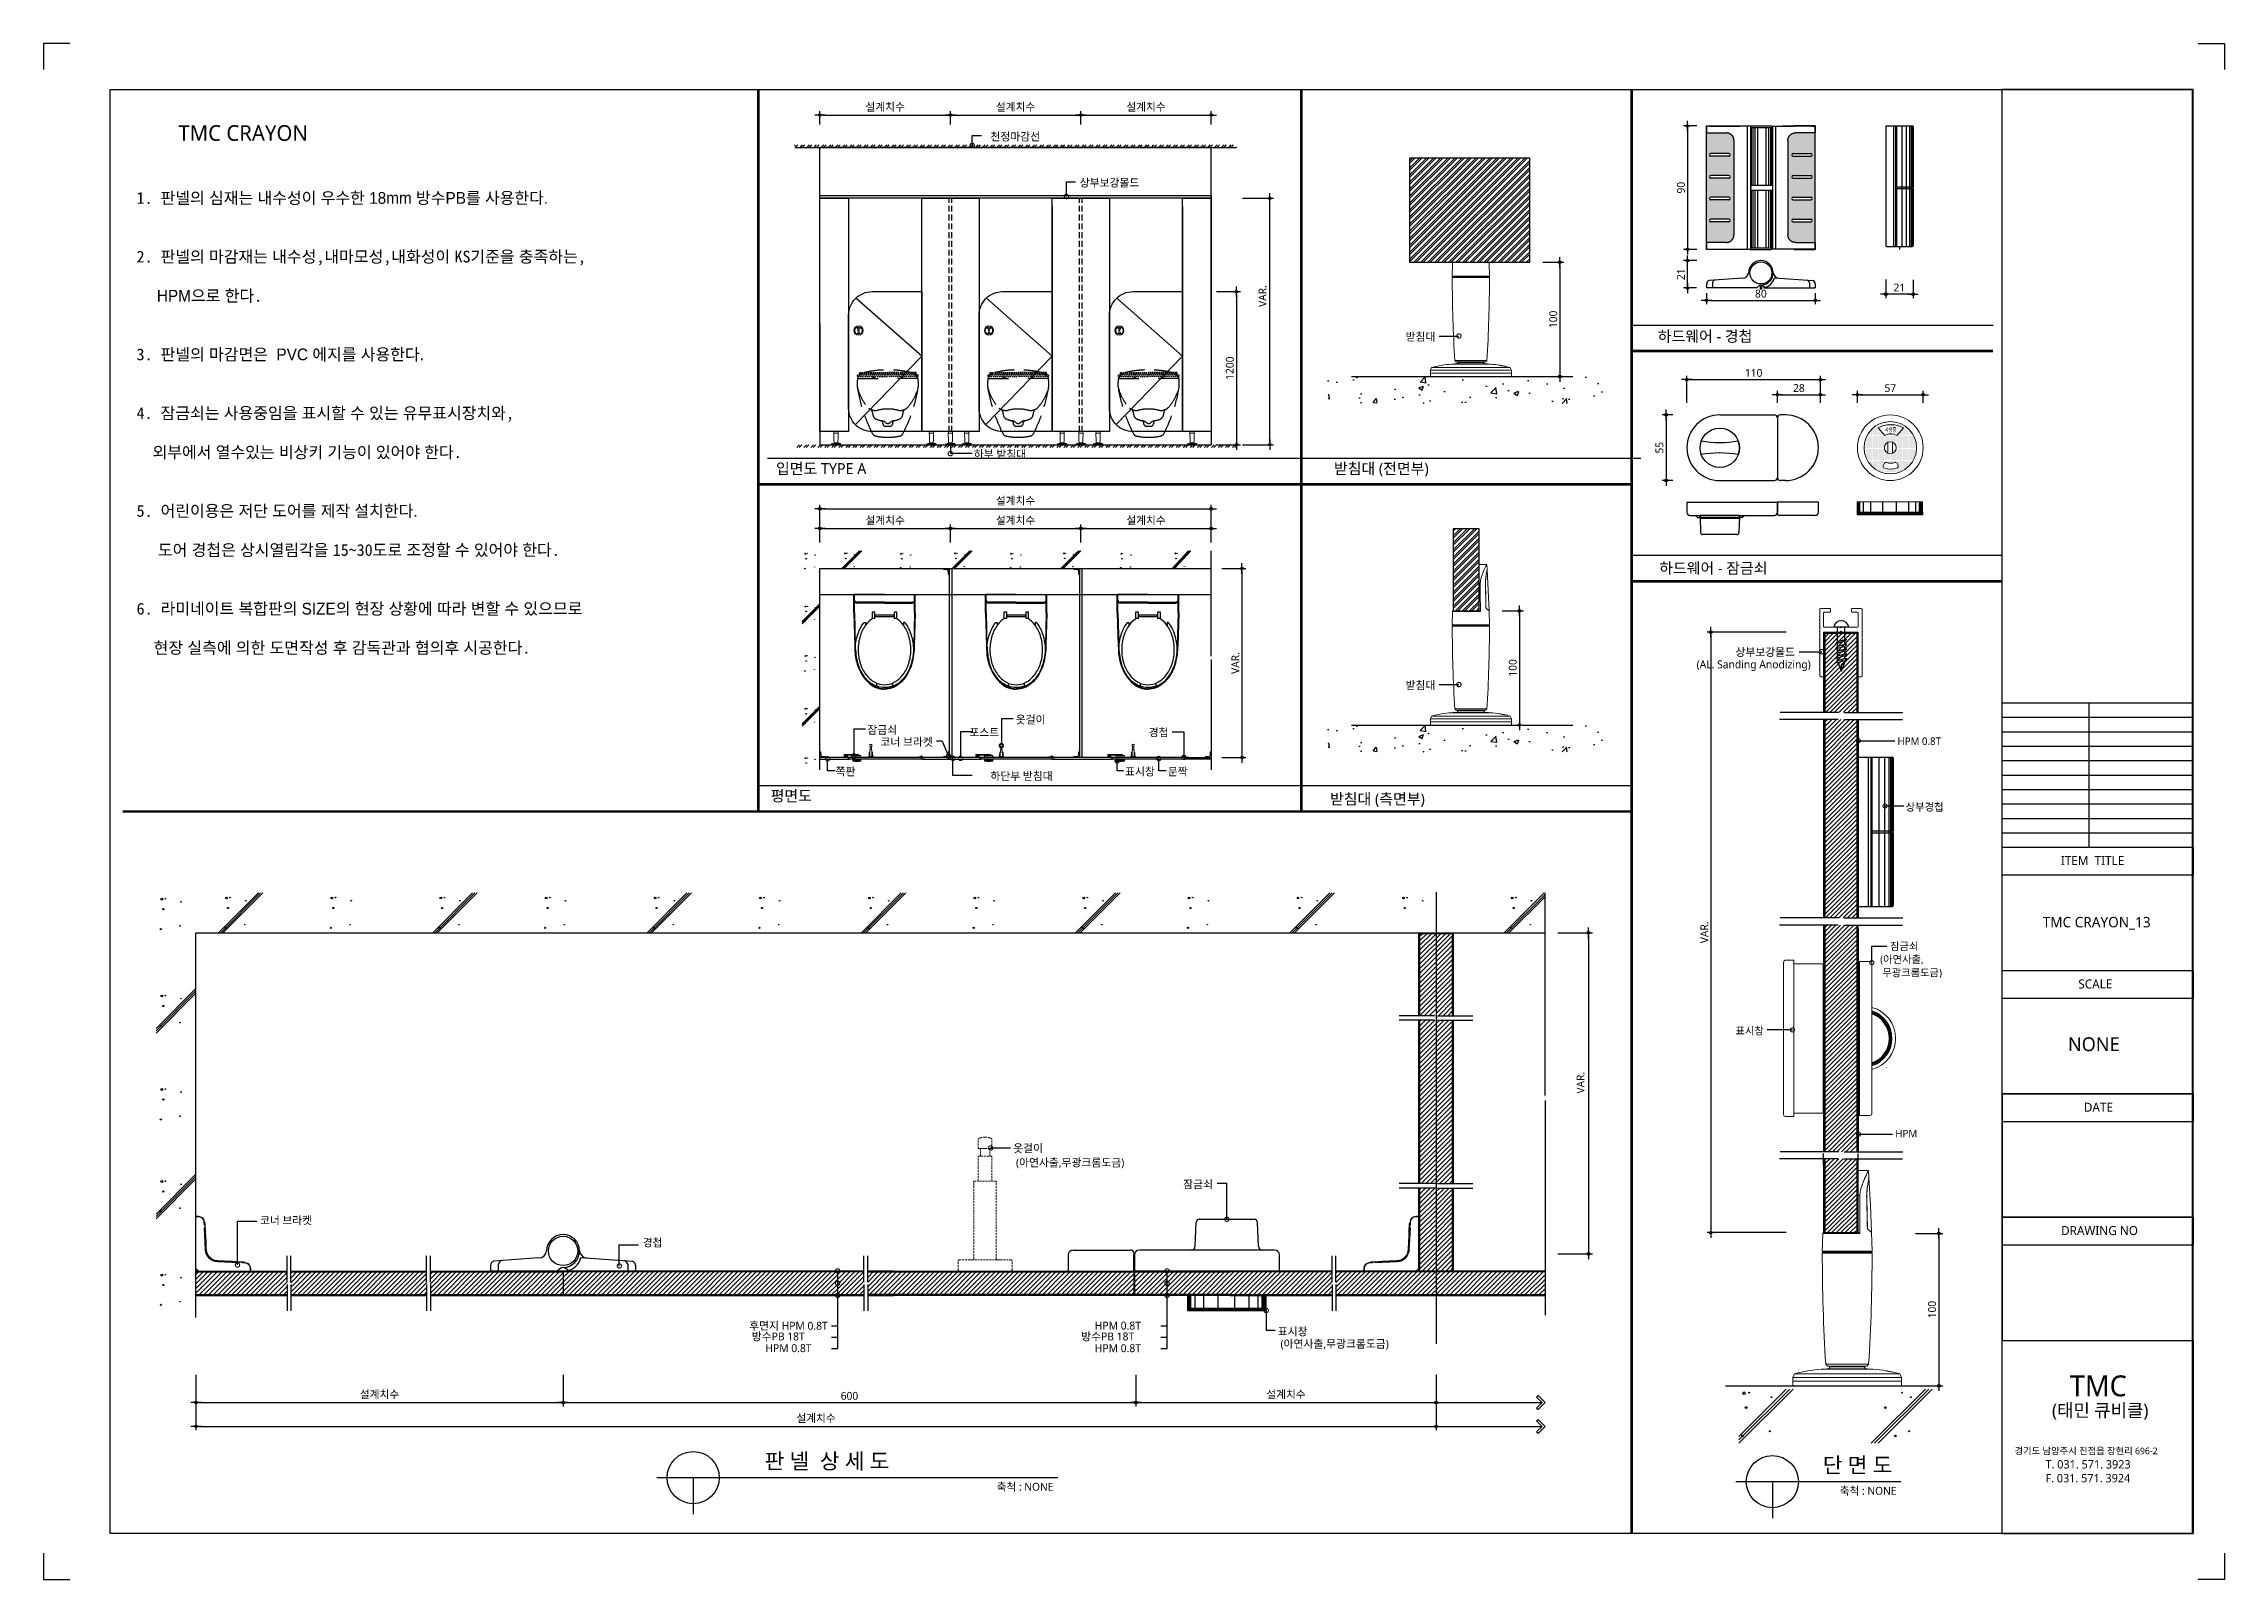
# Model space of a CAD drawing. Extents: x -256 to 8104, y -176 to 5714.
import ezdxf
from ezdxf.enums import TextEntityAlignment as Align

# ---------------------------------------------------------------- set-up
doc = ezdxf.new("R2010")
doc.units = 0
doc.header["$LTSCALE"] = 30
for name, pattern in [('CEN', [62, 60, -1, 0, -1]), ('HIDDEN', [0.375, 0.25, -0.125]), ('HIDDEN2', [4.7625, 3.175, -1.5875])]:
    doc.linetypes.add(name, pattern=pattern)
doc.layers.get('0').update_dxf_attribs({"linetype": 'CONTINUOUS'})
doc.layers.get('DEFPOINTS').update_dxf_attribs({"linetype": 'CONTINUOUS'})
for name, color, linetype in [('02---제품선', 4, 'CONTINUOUS'), ('0_toilet', 6, 'CONTINUOUS'), ('C', 2, 'CONTINUOUS'), ('curior-0Line', 252, 'CONTINUOUS'), ('DIM', 7, 'CONTINUOUS'), ('FIN', 5, 'CONTINUOUS'), ('HAT', 8, 'CONTINUOUS'), ('HID', 9, 'HIDDEN'), ('jac text', 7, 'CONTINUOUS'), ('TIT', 3, 'CONTINUOUS'), ('경첩', 4, 'CONTINUOUS'), ('기타', 1, 'CONTINUOUS'), ('문자', 3, 'CONTINUOUS'), ('부자재', 4, 'CONTINUOUS'), ('상부보강몰드', 4, 'HIDDEN2'), ('옷걸이', 4, 'CONTINUOUS'), ('잠금쇠(회전형)', 4, 'CONTINUOUS'), ('중심선', 1, 'CEN'), ('치수', 1, 'CONTINUOUS'), ('판넬', 2, 'CONTINUOUS'), ('해치', 8, 'CONTINUOUS')]:
    doc.layers.add(name, color=color, linetype=linetype)
doc.styles.add('HDW', font='gulim.ttc')
doc.styles.add('돋움', font='malgun.ttf')
doc.dimstyles.new('10', dxfattribs={"dimscale": 10, "dimtxt": 3, "dimasz": 1, "dimexe": 1.5, "dimexo": 2, "dimgap": 1, "dimtad": 1, "dimdec": 0, "dimlunit": 6, "dimtxsty": '돋움', "dimblk": 'DIMDOT', "dimcen": -1, "dimdle": 1.5, "dimclrt": 3, "dimazin": 3, "dimtfac": 1, "dimtdec": 0, "dimtix": 1, "dimtmove": 2, "dimatfit": 3, "dimldrblk": 'DIMDOT', "dimarcsym": 0})
pattern_1 = [(45, (120838.018, 274.373), (-8.55643, 8.55643), [])]
pattern_2 = [(45, (120030.479, 162.794), (-8.980256, 8.980256), [])]

# ---------------------------------------------------------------- blocks, each defined once
blk = doc.blocks.new('DIMDOT')
at = {"linetype": 'Continuous'}
blk.add_line((-2, 0), (2, 0), dxfattribs=at)
for radius in [0.5, 0.25]:
    blk.add_circle((0, 0), radius, dxfattribs=at)
blk = doc.blocks.new('*D341')
at = {"layer": 'DEFPOINTS', "color": 0}
for p in [(131075.8, 5694), (131575.8, 5750.3), (131575.8, 5694)]:
    blk.add_point(p, dxfattribs=at)
at = {"layer": 'DIM', "color": 0, "lineweight": -2, "ltscale": 10}
for p, q in [((131075.8, 5714), (131075.8, 5765.3)), ((131085.8, 5750.3), (131565.8, 5750.3)), ((131575.8, 5714), (131575.8, 5765.3))]:
    blk.add_line(p, q, dxfattribs=at)
at = {"layer": 'DIM', "color": 0, "lineweight": -2, "xscale": 10, "yscale": 10, "zscale": 10, "rotation": 180}
blk.add_blockref('DIMDOT', (131075.8, 5750.3), dxfattribs=at)
at = {"layer": 'DIM', "color": 0, "lineweight": -2, "xscale": 10, "yscale": 10, "zscale": 10}
blk.add_blockref('DIMDOT', (131575.8, 5750.3), dxfattribs=at)
at = {"layer": 'DIM', "color": 3, "insert": (131325.8, 5779.9), "char_height": 30, "attachment_point": 5, "style": '돋움'}
blk.add_mtext('설계치수', dxfattribs=at)
blk = doc.blocks.new('*D342')
at = {"layer": 'DEFPOINTS', "color": 0}
for p in [(131575.8, 5694), (132075.8, 5750.3), (132075.8, 5694)]:
    blk.add_point(p, dxfattribs=at)
at = {"layer": 'DIM', "color": 0, "lineweight": -2, "ltscale": 10}
for p, q in [((131575.8, 5714), (131575.8, 5765.3)), ((131585.8, 5750.3), (132065.8, 5750.3)), ((132075.8, 5714), (132075.8, 5765.3))]:
    blk.add_line(p, q, dxfattribs=at)
at = {"layer": 'DIM', "color": 0, "lineweight": -2, "xscale": 10, "yscale": 10, "zscale": 10, "rotation": 180}
blk.add_blockref('DIMDOT', (131575.8, 5750.3), dxfattribs=at)
at = {"layer": 'DIM', "color": 0, "lineweight": -2, "xscale": 10, "yscale": 10, "zscale": 10}
blk.add_blockref('DIMDOT', (132075.8, 5750.3), dxfattribs=at)
at = {"layer": 'DIM', "color": 3, "insert": (131825.8, 5779.9), "char_height": 30, "attachment_point": 5, "style": '돋움'}
blk.add_mtext('설계치수', dxfattribs=at)
blk = doc.blocks.new('*D343')
at = {"layer": 'DEFPOINTS', "color": 0}
for p in [(132075.8, 5694), (132575.8, 5750.3), (132575.8, 5694)]:
    blk.add_point(p, dxfattribs=at)
at = {"layer": 'DIM', "color": 0, "lineweight": -2, "ltscale": 10}
for p, q in [((132075.8, 5714), (132075.8, 5765.3)), ((132085.8, 5750.3), (132565.8, 5750.3)), ((132575.8, 5714), (132575.8, 5765.3))]:
    blk.add_line(p, q, dxfattribs=at)
at = {"layer": 'DIM', "color": 0, "lineweight": -2, "xscale": 10, "yscale": 10, "zscale": 10, "rotation": 180}
blk.add_blockref('DIMDOT', (132075.8, 5750.3), dxfattribs=at)
at = {"layer": 'DIM', "color": 0, "lineweight": -2, "xscale": 10, "yscale": 10, "zscale": 10}
blk.add_blockref('DIMDOT', (132575.8, 5750.3), dxfattribs=at)
at = {"layer": 'DIM', "color": 3, "insert": (132325.8, 5779.9), "char_height": 30, "attachment_point": 5, "style": '돋움'}
blk.add_mtext('설계치수', dxfattribs=at)
blk = doc.blocks.new('*D344')
at = {"layer": 'DEFPOINTS', "color": 0}
for p in [(132575.8, 5073.1), (132575.8, 4486.1), (132672.7, 4486.1)]:
    blk.add_point(p, dxfattribs=at)
at = {"layer": 'DIM', "color": 0, "lineweight": -2, "ltscale": 10}
for p, q in [((132595.8, 5073.1), (132687.7, 5073.1)), ((132672.7, 5063.1), (132672.7, 4496.1)), ((132595.8, 4486.1), (132687.7, 4486.1))]:
    blk.add_line(p, q, dxfattribs=at)
at = {"layer": 'DIM', "color": 0, "lineweight": -2, "xscale": 10, "yscale": 10, "zscale": 10}
for p, rotation in [((132672.7, 5073.1), 90), ((132672.7, 4486.1), 270)]:
    blk.add_blockref('DIMDOT', p, dxfattribs=dict(at, rotation=rotation))
at = {"layer": 'DIM', "color": 3, "insert": (132647.1, 4779.6), "char_height": 30, "attachment_point": 5, "rotation": 90, "style": '돋움'}
blk.add_mtext('1200', dxfattribs=at)
blk = doc.blocks.new('*D345')
at = {"layer": 'DEFPOINTS', "color": 0}
for p in [(132596.8, 4011.2), (132596.8, 3286.2), (132693.7, 3286.2)]:
    blk.add_point(p, dxfattribs=at)
at = {"layer": 'DIM', "color": 0, "lineweight": -2, "ltscale": 10}
for p, q in [((132616.8, 4011.2), (132708.7, 4011.2)), ((132693.7, 4001.2), (132693.7, 3296.2)), ((132616.8, 3286.2), (132708.7, 3286.2))]:
    blk.add_line(p, q, dxfattribs=at)
at = {"layer": 'DIM', "color": 0, "lineweight": -2, "xscale": 10, "yscale": 10, "zscale": 10}
for p, rotation in [((132693.7, 4011.2), 90), ((132693.7, 3286.2), 270)]:
    blk.add_blockref('DIMDOT', p, dxfattribs=dict(at, rotation=rotation))
at = {"layer": 'DIM', "color": 3, "insert": (132668.5, 3648.7), "char_height": 30, "attachment_point": 5, "rotation": 90, "style": '돋움'}
blk.add_mtext('VAR.', dxfattribs=at)
blk = doc.blocks.new('_DOTSMALL')
at = {"color": 0, "linetype": 'ByBlock', "const_width": 0.5}
blk.add_lwpolyline([(-0.0625, 0, 1), (0.0625, 0, 1)], format="xyb", close=True, dxfattribs=at)
blk = doc.blocks.new('A$C63EC304E')
at = {"layer": '치수', "color": 1, "xscale": 2.5, "yscale": 2.5, "zscale": 2.5, "rotation": 234.3098741996962}
blk.add_blockref('_DOTSMALL', (0.31, 0.31), dxfattribs=at)
blk = doc.blocks.new('A$C2BC9653E')
at = {"layer": '치수', "xscale": 0.3333333333333333, "yscale": 0.3333333333333333, "zscale": 0.3333333333333333}
blk.add_blockref('A$C63EC304E', (0, 0), dxfattribs=at)
blk = doc.blocks.new('A$C7FC71301')
at = {"layer": '치수', "rotation": 180}
blk.add_blockref('A$C2BC9653E', (0.21, 0.21), dxfattribs=at)
blk = doc.blocks.new('A$C4A20372B')
at = {"layer": '치수'}
blk.add_blockref('A$C7FC71301', (0, 0), dxfattribs=at)
blk = doc.blocks.new('A$C566469F5')
at = {"layer": '치수'}
blk.add_blockref('A$C4A20372B', (0, 0), dxfattribs=at)
blk = doc.blocks.new('A$C7E317CD4')
at = {"layer": '해치', "xscale": 2, "yscale": 2, "zscale": 2}
blk.add_blockref('A$C566469F5', (0, 0), dxfattribs=at)
blk = doc.blocks.new('A$C601D7F27')
at = {"layer": '치수'}
blk.add_blockref('A$C7E317CD4', (0, 0), dxfattribs=at)
blk = doc.blocks.new('A$C38802C08')
at = {"layer": '치수'}
blk.add_blockref('A$C601D7F27', (0, 0), dxfattribs=at)
blk = doc.blocks.new('*D346')
at = {"layer": 'DEFPOINTS', "color": 0}
for p in [(132575.8, 4164.8), (132075.8, 4091.6), (132575.8, 4091.6)]:
    blk.add_point(p, dxfattribs=at)
at = {"layer": 'DIM', "color": 0, "lineweight": -2, "ltscale": 10}
for p, q in [((132075.8, 4111.6), (132075.8, 4179.8)), ((132085.8, 4164.8), (132565.8, 4164.8)), ((132575.8, 4111.6), (132575.8, 4179.8))]:
    blk.add_line(p, q, dxfattribs=at)
at = {"layer": 'DIM', "color": 0, "lineweight": -2, "xscale": 10, "yscale": 10, "zscale": 10, "rotation": 180}
blk.add_blockref('DIMDOT', (132075.8, 4164.8), dxfattribs=at)
at = {"layer": 'DIM', "color": 0, "lineweight": -2, "xscale": 10, "yscale": 10, "zscale": 10}
blk.add_blockref('DIMDOT', (132575.8, 4164.8), dxfattribs=at)
at = {"layer": 'DIM', "color": 3, "insert": (132325.8, 4194.4), "char_height": 30, "attachment_point": 5, "style": '돋움'}
blk.add_mtext('설계치수', dxfattribs=at)
blk = doc.blocks.new('*D347')
at = {"layer": 'DEFPOINTS', "color": 0}
for p in [(132575.8, 4240.1), (131075.8, 4091.6), (132575.8, 4091.6)]:
    blk.add_point(p, dxfattribs=at)
at = {"layer": 'DIM', "color": 0, "lineweight": -2, "ltscale": 10}
for p, q in [((131075.8, 4111.6), (131075.8, 4255.1)), ((131085.8, 4240.1), (132565.8, 4240.1)), ((132575.8, 4111.6), (132575.8, 4255.1))]:
    blk.add_line(p, q, dxfattribs=at)
at = {"layer": 'DIM', "color": 0, "lineweight": -2, "xscale": 10, "yscale": 10, "zscale": 10, "rotation": 180}
blk.add_blockref('DIMDOT', (131075.8, 4240.1), dxfattribs=at)
at = {"layer": 'DIM', "color": 0, "lineweight": -2, "xscale": 10, "yscale": 10, "zscale": 10}
blk.add_blockref('DIMDOT', (132575.8, 4240.1), dxfattribs=at)
at = {"layer": 'DIM', "color": 3, "insert": (131825.8, 4269.8), "char_height": 30, "attachment_point": 5, "style": '돋움'}
blk.add_mtext('설계치수', dxfattribs=at)
blk = doc.blocks.new('*D348')
at = {"layer": 'DEFPOINTS', "color": 0}
for p in [(132075.8, 4164.8), (131575.8, 4091.6), (132075.8, 4091.6)]:
    blk.add_point(p, dxfattribs=at)
at = {"layer": 'DIM', "color": 0, "lineweight": -2, "ltscale": 10}
for p, q in [((131575.8, 4111.6), (131575.8, 4179.8)), ((131585.8, 4164.8), (132065.8, 4164.8)), ((132075.8, 4111.6), (132075.8, 4179.8))]:
    blk.add_line(p, q, dxfattribs=at)
at = {"layer": 'DIM', "color": 0, "lineweight": -2, "xscale": 10, "yscale": 10, "zscale": 10, "rotation": 180}
blk.add_blockref('DIMDOT', (131575.8, 4164.8), dxfattribs=at)
at = {"layer": 'DIM', "color": 0, "lineweight": -2, "xscale": 10, "yscale": 10, "zscale": 10}
blk.add_blockref('DIMDOT', (132075.8, 4164.8), dxfattribs=at)
at = {"layer": 'DIM', "color": 3, "insert": (131825.8, 4194.4), "char_height": 30, "attachment_point": 5, "style": '돋움'}
blk.add_mtext('설계치수', dxfattribs=at)
blk = doc.blocks.new('*D349')
at = {"layer": 'DEFPOINTS', "color": 0}
for p in [(131575.8, 4164.8), (131075.8, 4091.6), (131575.8, 4091.6)]:
    blk.add_point(p, dxfattribs=at)
at = {"layer": 'DIM', "color": 0, "lineweight": -2, "ltscale": 10}
for p, q in [((131075.8, 4111.6), (131075.8, 4179.8)), ((131085.8, 4164.8), (131565.8, 4164.8)), ((131575.8, 4111.6), (131575.8, 4179.8))]:
    blk.add_line(p, q, dxfattribs=at)
at = {"layer": 'DIM', "color": 0, "lineweight": -2, "xscale": 10, "yscale": 10, "zscale": 10, "rotation": 180}
blk.add_blockref('DIMDOT', (131075.8, 4164.8), dxfattribs=at)
at = {"layer": 'DIM', "color": 0, "lineweight": -2, "xscale": 10, "yscale": 10, "zscale": 10}
blk.add_blockref('DIMDOT', (131575.8, 4164.8), dxfattribs=at)
at = {"layer": 'DIM', "color": 3, "insert": (131325.8, 4194.4), "char_height": 30, "attachment_point": 5, "style": '돋움'}
blk.add_mtext('설계치수', dxfattribs=at)
blk = doc.blocks.new('*D350')
at = {"layer": 'DEFPOINTS', "color": 0}
for p in [(134911.2, 4735.7), (134399.2, 4627), (134911.2, 4627)]:
    blk.add_point(p, dxfattribs=at)
at = {"layer": 'DIM', "color": 0, "lineweight": -2, "ltscale": 10}
for p, q in [((134399.2, 4647), (134399.2, 4750.7)), ((134409.2, 4735.7), (134901.2, 4735.7)), ((134911.2, 4647), (134911.2, 4750.7))]:
    blk.add_line(p, q, dxfattribs=at)
at = {"layer": 'DIM', "color": 0, "lineweight": -2, "xscale": 10, "yscale": 10, "zscale": 10, "rotation": 180}
blk.add_blockref('DIMDOT', (134399.2, 4735.7), dxfattribs=at)
at = {"layer": 'DIM', "color": 0, "lineweight": -2, "xscale": 10, "yscale": 10, "zscale": 10}
blk.add_blockref('DIMDOT', (134911.2, 4735.7), dxfattribs=at)
at = {"layer": 'DIM', "color": 3, "insert": (134655.2, 4761.3), "char_height": 30, "attachment_point": 5, "style": '돋움'}
blk.add_mtext('110', dxfattribs=at)
blk = doc.blocks.new('*D351')
at = {"layer": 'DEFPOINTS', "color": 0}
for p in [(134746.2, 4627), (134911.2, 4677.7), (134911.2, 4627)]:
    blk.add_point(p, dxfattribs=at)
at = {"layer": 'DIM', "color": 0, "lineweight": -2, "ltscale": 10}
for p, q in [((134746.2, 4647), (134746.2, 4692.7)), ((134911.2, 4647), (134911.2, 4692.7)), ((134756.2, 4677.7), (134901.2, 4677.7))]:
    blk.add_line(p, q, dxfattribs=at)
at = {"layer": 'DIM', "color": 0, "lineweight": -2, "xscale": 10, "yscale": 10, "zscale": 10, "rotation": 180}
blk.add_blockref('DIMDOT', (134746.2, 4677.7), dxfattribs=at)
at = {"layer": 'DIM', "color": 0, "lineweight": -2, "xscale": 10, "yscale": 10, "zscale": 10}
blk.add_blockref('DIMDOT', (134911.2, 4677.7), dxfattribs=at)
at = {"layer": 'DIM', "color": 3, "insert": (134828.7, 4703.2), "char_height": 30, "attachment_point": 5, "style": '돋움'}
blk.add_mtext('28', dxfattribs=at)
blk = doc.blocks.new('*D352')
at = {"layer": 'DEFPOINTS', "color": 0}
for p in [(135053, 4627), (135305, 4677.7), (135305, 4627)]:
    blk.add_point(p, dxfattribs=at)
at = {"layer": 'DIM', "color": 0, "lineweight": -2, "ltscale": 10}
for p, q in [((135053, 4647), (135053, 4692.7)), ((135305, 4647), (135305, 4692.7)), ((135063, 4677.7), (135295, 4677.7))]:
    blk.add_line(p, q, dxfattribs=at)
at = {"layer": 'DIM', "color": 0, "lineweight": -2, "xscale": 10, "yscale": 10, "zscale": 10, "rotation": 180}
blk.add_blockref('DIMDOT', (135053, 4677.7), dxfattribs=at)
at = {"layer": 'DIM', "color": 0, "lineweight": -2, "xscale": 10, "yscale": 10, "zscale": 10}
blk.add_blockref('DIMDOT', (135305, 4677.7), dxfattribs=at)
at = {"layer": 'DIM', "color": 3, "insert": (135179, 4703), "char_height": 30, "attachment_point": 5, "style": '돋움'}
blk.add_mtext('57', dxfattribs=at)
blk = doc.blocks.new('*D353')
at = {"layer": 'DEFPOINTS', "color": 0}
for p in [(134456.9, 5708.4), (134401.9, 5235.3), (134456.9, 5235.3)]:
    blk.add_point(p, dxfattribs=at)
at = {"layer": 'DIM', "color": 0, "lineweight": -2, "ltscale": 10}
for p, q in [((134436.9, 5708.4), (134386.9, 5708.4)), ((134401.9, 5698.4), (134401.9, 5245.3)), ((134436.9, 5235.3), (134386.9, 5235.3))]:
    blk.add_line(p, q, dxfattribs=at)
at = {"layer": 'DIM', "color": 0, "lineweight": -2, "xscale": 10, "yscale": 10, "zscale": 10}
for p, rotation in [((134401.9, 5708.4), 90), ((134401.9, 5235.3), 270)]:
    blk.add_blockref('DIMDOT', p, dxfattribs=dict(at, rotation=rotation))
at = {"layer": 'DIM', "color": 3, "insert": (134376.4, 5471.8), "char_height": 30, "attachment_point": 5, "rotation": 90, "style": '돋움'}
blk.add_mtext('90', dxfattribs=at)
blk = doc.blocks.new('*D354')
at = {"layer": 'DEFPOINTS', "color": 0}
for p in [(134474.5, 5087.1), (134891.6, 5087.1), (134891.6, 5039.7)]:
    blk.add_point(p, dxfattribs=at)
at = {"layer": 'DIM', "color": 0, "lineweight": -2, "ltscale": 10}
for p, q in [((134474.5, 5067.1), (134474.5, 5024.7)), ((134484.5, 5039.7), (134881.6, 5039.7)), ((134891.6, 5067.1), (134891.6, 5024.7))]:
    blk.add_line(p, q, dxfattribs=at)
at = {"layer": 'DIM', "color": 0, "lineweight": -2, "xscale": 10, "yscale": 10, "zscale": 10, "rotation": 180}
blk.add_blockref('DIMDOT', (134474.5, 5039.7), dxfattribs=at)
at = {"layer": 'DIM', "color": 0, "lineweight": -2, "xscale": 10, "yscale": 10, "zscale": 10}
blk.add_blockref('DIMDOT', (134891.6, 5039.7), dxfattribs=at)
at = {"layer": 'DIM', "color": 3, "insert": (134683, 5065.2), "char_height": 30, "attachment_point": 5, "style": '돋움'}
blk.add_mtext('80', dxfattribs=at)
blk = doc.blocks.new('*D355')
at = {"layer": 'DEFPOINTS', "color": 0}
for p in [(134401.9, 5192.1), (134456.9, 5192.1), (134456.2, 5087.1)]:
    blk.add_point(p, dxfattribs=at)
at = {"layer": 'DIM', "color": 0, "lineweight": -2, "ltscale": 10}
for p, q in [((134436.9, 5192.1), (134386.9, 5192.1)), ((134401.9, 5097.1), (134401.9, 5182.1)), ((134436.2, 5087.1), (134386.9, 5087.1))]:
    blk.add_line(p, q, dxfattribs=at)
at = {"layer": 'DIM', "color": 0, "lineweight": -2, "xscale": 10, "yscale": 10, "zscale": 10}
for p, rotation in [((134401.9, 5192.1), 90), ((134401.9, 5087.1), 270)]:
    blk.add_blockref('DIMDOT', p, dxfattribs=dict(at, rotation=rotation))
at = {"layer": 'DIM', "color": 3, "insert": (134376.5, 5139.6), "char_height": 30, "attachment_point": 5, "rotation": 90, "style": '돋움'}
blk.add_mtext('21', dxfattribs=at)
blk = doc.blocks.new('*D356')
at = {"layer": 'DEFPOINTS', "color": 0}
for p in [(135161.4, 5139.2), (135266.4, 5138.5), (135161.4, 5063.6)]:
    blk.add_point(p, dxfattribs=at)
at = {"layer": 'DIM', "color": 0, "lineweight": -2, "ltscale": 10}
for p, q in [((135161.4, 5119.2), (135161.4, 5048.6)), ((135266.4, 5118.5), (135266.4, 5048.6)), ((135256.4, 5063.6), (135171.4, 5063.6))]:
    blk.add_line(p, q, dxfattribs=at)
at = {"layer": 'DIM', "color": 0, "lineweight": -2, "xscale": 10, "yscale": 10, "zscale": 10, "rotation": 180}
blk.add_blockref('DIMDOT', (135161.4, 5063.6), dxfattribs=at)
at = {"layer": 'DIM', "color": 0, "lineweight": -2, "xscale": 10, "yscale": 10, "zscale": 10}
blk.add_blockref('DIMDOT', (135266.4, 5063.6), dxfattribs=at)
at = {"layer": 'DIM', "color": 3, "insert": (135213.9, 5088.9), "char_height": 30, "attachment_point": 5, "style": '돋움'}
blk.add_mtext('21', dxfattribs=at)
blk = doc.blocks.new('A$C10E41893')
at = {"layer": '부자재'}
for p, q in [((6, 0), (6, 196)), ((123, 196), (6, 196)), ((123, 192), (6, 192)), ((55, 0), (55, 177)), ((61, 0), (61, 177)), ((6, 0), (6, -196)), ((55, 0), (55, -177)), ((61, 0), (61, -177)), ((123, -192), (6, -192)), ((123, -196), (6, -196))]:
    blk.add_line(p, q, dxfattribs=at)
for points in [[(123, 196, -0.012538), (123, 196), (335, 190, -0.055395), (445, 175, -0.154276), (577, 93, -0.179504), (612, 0, -0.179504)], [(123, 192, -0.012538), (123, 192), (335, 187, -0.055395), (444, 172, -0.154276), (574, 91, -0.179504), (608, 0, -0.179504)], [(157, -72, 0.089162), (200, -119, 0.085733), (270, -155, 0.075373), (359, -168, 0.075373), (447, -155, 0.085733), (517, -119, 0.106084), (567, -62, 0.126931), (583, 0, 0.126931), (567, 62, 0.106084), (517, 119, 0.085733), (447, 155, 0.075373), (359, 168, 0.075373), (270, 155, 0.085733), (200, 119, 0.089162), (157, 72)], [(572, 51), (589, 51), (589, 60, 0.021185), (583, 71, 0.106084), (528, 134, 0.085733), (453, 172, 0.075373), (359, 187, 0.075373), (265, 172, 0.085733), (189, 134, 0.007337), (184, 130), (184, 122), (205, 122)], [(123, -196, 0.012538), (123, -196), (335, -190, 0.055395), (445, -175, 0.154276), (577, -93, 0.179504), (612, 0, 0.179504)], [(123, -192, 0.012538), (123, -192), (335, -187, 0.055395), (444, -172, 0.154276), (574, -91, 0.179504), (608, 0, 0.179504)], [(589, -51, 0.090214), (598, 0, 0.090214), (589, 51, 0.106084)], [(572, -51), (589, -51), (589, -60, -0.021185), (583, -71, -0.106084), (528, -134, -0.085733), (453, -172, -0.075373), (359, -187, -0.075373), (265, -172, -0.085733), (189, -134, -0.007337), (184, -130), (184, -122), (205, -122)]]:
    blk.add_lwpolyline(points, format="xyb", dxfattribs=at)
blk.add_lwpolyline([(138, -61), (119, -61), (119, -79), (157, -79), (157, -61), (138, -61), (147, -61), (147, 61), (138, 61), (157, 61), (157, 79), (119, 79), (119, 61), (138, 61), (138, -61), (119, -61)], dxfattribs=at)
for centre, start, end in [((40, 177), 0, 90), ((46, 177), 0, 90), ((40, -177), 270, 0), ((46, -177), 270, 0)]:
    blk.add_arc(centre, 15, start, end, dxfattribs=at)
blk = doc.blocks.new('A$C460A2A32')
at = {"color": 0}
for p, q in [((3, 20), (0, 16)), ((3, 20), (9, 20)), ((4, 10), (162, 10)), ((9, 20), (162, 20)), ((13, 32), (11, 30)), ((13, 32), (162, 32)), ((13, 27), (162, 27)), ((312, 32), (162, 32)), ((312, 27), (162, 27)), ((316, 20), (162, 20)), ((321, 10), (162, 10)), ((312, 32), (313, 30)), ((322, 20), (316, 20)), ((322, 20), (324, 16))]:
    blk.add_line(p, q, dxfattribs=at)
for centre, radius, start, end in [((4, 14), 4, 150.0107, 270), ((13, 29), 2, 135, 270), ((109, 28), 26, 182.6717, 198.4118), ((109, 10), 26, 180, 202.6199), ((107, 28), 23, 183.0205, 200.9186), ((107, 10), 23, 180, 205.7715), ((69, 10), 23, 334.2285, 0), ((69, 28), 23, 339.0814, 356.9795), ((67, 10), 26, 337.3801, 0), ((67, 28), 26, 341.5882, 357.3283), ((257, 10), 26, 180, 202.6199), ((257, 28), 26, 182.6717, 198.4118), ((256, 28), 23, 183.0205, 200.9186), ((256, 10), 23, 180, 205.7715), ((217, 10), 23, 334.2285, 0), ((217, 28), 23, 339.0814, 356.9795), ((216, 28), 26, 341.5882, 357.3283), ((216, 10), 26, 337.3801, 0), ((312, 29), 2, 270, 45), ((321, 14), 4, 270, 29.9893)]:
    blk.add_arc(centre, radius, start, end, dxfattribs=at)
blk = doc.blocks.new('*D357')
at = {"layer": 'DEFPOINTS', "color": 0}
for p in [(134364.9, 4600.5), (134319.3, 4348.5), (134364.9, 4348.5)]:
    blk.add_point(p, dxfattribs=at)
at = {"layer": 'DIM', "color": 0, "lineweight": -2, "ltscale": 10}
for p, q in [((134344.9, 4600.5), (134304.3, 4600.5)), ((134319.3, 4590.5), (134319.3, 4358.5)), ((134344.9, 4348.5), (134304.3, 4348.5))]:
    blk.add_line(p, q, dxfattribs=at)
at = {"layer": 'DIM', "color": 0, "lineweight": -2, "xscale": 10, "yscale": 10, "zscale": 10}
for p, rotation in [((134319.3, 4600.5), 90), ((134319.3, 4348.5), 270)]:
    blk.add_blockref('DIMDOT', p, dxfattribs=dict(at, rotation=rotation))
at = {"layer": 'DIM', "color": 3, "insert": (134294, 4474.5), "char_height": 30, "attachment_point": 5, "rotation": 90, "style": '돋움'}
blk.add_mtext('55', dxfattribs=at)
blk = doc.blocks.new('*D358')
at = {"layer": 'DEFPOINTS', "color": 0}
for p in [(134800.2, 3767.4), (134491.5, 1464.2), (134800.2, 1464.2)]:
    blk.add_point(p, dxfattribs=at)
at = {"layer": 'DIM', "color": 0, "lineweight": -2, "ltscale": 10}
for p, q in [((134780.2, 3767.4), (134476.5, 3767.4)), ((134491.5, 3757.4), (134491.5, 1474.2)), ((134780.2, 1464.2), (134476.5, 1464.2))]:
    blk.add_line(p, q, dxfattribs=at)
at = {"layer": 'DIM', "color": 0, "lineweight": -2, "xscale": 10, "yscale": 10, "zscale": 10}
for p, rotation in [((134491.5, 3767.4), 90), ((134491.5, 1464.2), 270)]:
    blk.add_blockref('DIMDOT', p, dxfattribs=dict(at, rotation=rotation))
at = {"layer": 'DIM', "color": 3, "insert": (134466.2, 2615.8), "char_height": 30, "attachment_point": 5, "rotation": 90, "style": '돋움'}
blk.add_mtext('VAR.', dxfattribs=at)
blk = doc.blocks.new('A$C13EB2441')
for p, q in [((0.84, 7.37), (0.84, 14.11)), ((0.84, 6.74), (0.84, 0))]:
    blk.add_line(p, q)
blk = doc.blocks.new('*D359')
at = {"layer": 'DEFPOINTS', "color": 0}
for p in [(135255.9, 1461.2), (135265.1, 876.9), (135364.9, 876.9)]:
    blk.add_point(p, dxfattribs=at)
at = {"layer": 'DIM', "color": 0, "lineweight": -2, "ltscale": 10}
for p, q in [((135275.9, 1461.2), (135379.9, 1461.2)), ((135364.9, 1451.2), (135364.9, 886.9)), ((135285.1, 876.9), (135379.9, 876.9))]:
    blk.add_line(p, q, dxfattribs=at)
at = {"layer": 'DIM', "color": 0, "lineweight": -2, "xscale": 10, "yscale": 10, "zscale": 10}
for p, rotation in [((135364.9, 1461.2), 90), ((135364.9, 876.9), 270)]:
    blk.add_blockref('DIMDOT', p, dxfattribs=dict(at, rotation=rotation))
at = {"layer": 'DIM', "color": 3, "insert": (135339.3, 1169.1), "char_height": 30, "attachment_point": 5, "rotation": 90, "style": '돋움'}
blk.add_mtext('100', dxfattribs=at)
blk = doc.blocks.new('*D360')
at = {"layer": 'DEFPOINTS', "color": 0}
for p in [(133671.3, 3849.1), (133614.6, 3410.9), (133757.5, 3410.9)]:
    blk.add_point(p, dxfattribs=at)
at = {"layer": 'DIM', "color": 0, "lineweight": -2, "ltscale": 10}
for p, q in [((133691.3, 3849.1), (133772.5, 3849.1)), ((133757.5, 3839.1), (133757.5, 3420.9)), ((133634.6, 3410.9), (133772.5, 3410.9))]:
    blk.add_line(p, q, dxfattribs=at)
at = {"layer": 'DIM', "color": 0, "lineweight": -2, "xscale": 10, "yscale": 10, "zscale": 10}
for p, rotation in [((133757.5, 3849.1), 90), ((133757.5, 3410.9), 270)]:
    blk.add_blockref('DIMDOT', p, dxfattribs=dict(at, rotation=rotation))
at = {"layer": 'DIM', "color": 3, "insert": (133731.9, 3630), "char_height": 30, "attachment_point": 5, "rotation": 90, "style": '돋움'}
blk.add_mtext('100', dxfattribs=at)
blk = doc.blocks.new('*D361')
at = {"layer": 'DEFPOINTS', "color": 0}
for p in [(132675.2, 5431.1), (132800.1, 5431.1), (132675.2, 4486.1)]:
    blk.add_point(p, dxfattribs=at)
at = {"layer": 'DIM', "color": 0, "lineweight": -2, "ltscale": 10}
for p, q in [((132695.2, 5431.1), (132815.1, 5431.1)), ((132800.1, 4496.1), (132800.1, 5421.1)), ((132695.2, 4486.1), (132815.1, 4486.1))]:
    blk.add_line(p, q, dxfattribs=at)
at = {"layer": 'DIM', "color": 0, "lineweight": -2, "xscale": 10, "yscale": 10, "zscale": 10}
for p, rotation in [((132800.1, 5431.1), 90), ((132800.1, 4486.1), 270)]:
    blk.add_blockref('DIMDOT', p, dxfattribs=dict(at, rotation=rotation))
at = {"layer": 'DIM', "color": 3, "insert": (132772.8, 5056), "char_height": 30, "attachment_point": 5, "rotation": 90, "style": '돋움'}
blk.add_mtext('VAR.', dxfattribs=at)
blk = doc.blocks.new('*D362')
at = {"layer": 'DEFPOINTS', "color": 0}
for p in [(133826.4, 5185.8), (133769.7, 4747.6), (133912.6, 4747.6)]:
    blk.add_point(p, dxfattribs=at)
at = {"layer": 'DIM', "color": 0, "lineweight": -2, "ltscale": 10}
for p, q in [((133846.4, 5185.8), (133927.6, 5185.8)), ((133912.6, 5175.8), (133912.6, 4757.6)), ((133789.7, 4747.6), (133927.6, 4747.6))]:
    blk.add_line(p, q, dxfattribs=at)
at = {"layer": 'DIM', "color": 0, "lineweight": -2, "xscale": 10, "yscale": 10, "zscale": 10}
for p, rotation in [((133912.6, 5185.8), 90), ((133912.6, 4747.6), 270)]:
    blk.add_blockref('DIMDOT', p, dxfattribs=dict(at, rotation=rotation))
at = {"layer": 'DIM', "color": 3, "insert": (133887, 4966.7), "char_height": 30, "attachment_point": 5, "rotation": 90, "style": '돋움'}
blk.add_mtext('100', dxfattribs=at)
blk = doc.blocks.new('*D363')
at = {"layer": 'DEFPOINTS', "color": 0}
for p in [(128683.9, 938.3), (130091, 938.3), (130091, 812.6)]:
    blk.add_point(p, dxfattribs=at)
at = {"layer": 'DIM', "color": 0, "lineweight": -2, "ltscale": 10}
for p, q in [((128683.9, 918.3), (128683.9, 797.6)), ((130091, 918.3), (130091, 797.6)), ((128693.9, 812.6), (130081, 812.6))]:
    blk.add_line(p, q, dxfattribs=at)
at = {"layer": 'DIM', "color": 0, "lineweight": -2, "xscale": 10, "yscale": 10, "zscale": 10, "rotation": 180}
blk.add_blockref('DIMDOT', (128683.9, 812.6), dxfattribs=at)
at = {"layer": 'DIM', "color": 0, "lineweight": -2, "xscale": 10, "yscale": 10, "zscale": 10}
blk.add_blockref('DIMDOT', (130091, 812.6), dxfattribs=at)
at = {"layer": 'DIM', "color": 3, "insert": (129387.4, 842.3), "char_height": 30, "attachment_point": 5, "style": '돋움'}
blk.add_mtext('설계치수', dxfattribs=at)
blk = doc.blocks.new('*D364')
at = {"layer": 'DEFPOINTS', "color": 0}
for p in [(128683.9, 938.3), (133437.8, 938.3), (133437.8, 721.1)]:
    blk.add_point(p, dxfattribs=at)
at = {"layer": 'DIM', "color": 0, "lineweight": -2, "ltscale": 10}
for p, q in [((128683.9, 918.3), (128683.9, 706.1)), ((133437.8, 918.3), (133437.8, 706.1)), ((128693.9, 721.1), (133427.8, 721.1))]:
    blk.add_line(p, q, dxfattribs=at)
at = {"layer": 'DIM', "color": 0, "lineweight": -2, "xscale": 10, "yscale": 10, "zscale": 10, "rotation": 180}
blk.add_blockref('DIMDOT', (128683.9, 721.1), dxfattribs=at)
at = {"layer": 'DIM', "color": 0, "lineweight": -2, "xscale": 10, "yscale": 10, "zscale": 10}
blk.add_blockref('DIMDOT', (133437.8, 721.1), dxfattribs=at)
at = {"layer": 'DIM', "color": 3, "insert": (131060.8, 750.8), "char_height": 30, "attachment_point": 5, "style": '돋움'}
blk.add_mtext('설계치수', dxfattribs=at)
blk = doc.blocks.new('*D365')
at = {"layer": 'DEFPOINTS', "color": 0}
for p in [(132286.9, 938.3), (133437.8, 938.3), (133437.8, 812.6)]:
    blk.add_point(p, dxfattribs=at)
at = {"layer": 'DIM', "color": 0, "lineweight": -2, "ltscale": 10}
for p, q in [((132286.9, 918.3), (132286.9, 797.6)), ((133437.8, 918.3), (133437.8, 797.6)), ((132296.9, 812.6), (133427.8, 812.6))]:
    blk.add_line(p, q, dxfattribs=at)
at = {"layer": 'DIM', "color": 0, "lineweight": -2, "xscale": 10, "yscale": 10, "zscale": 10, "rotation": 180}
blk.add_blockref('DIMDOT', (132286.9, 812.6), dxfattribs=at)
at = {"layer": 'DIM', "color": 0, "lineweight": -2, "xscale": 10, "yscale": 10, "zscale": 10}
blk.add_blockref('DIMDOT', (133437.8, 812.6), dxfattribs=at)
at = {"layer": 'DIM', "color": 3, "insert": (132862.4, 842.3), "char_height": 30, "attachment_point": 5, "style": '돋움'}
blk.add_mtext('설계치수', dxfattribs=at)
blk = doc.blocks.new('*D366')
at = {"layer": 'DEFPOINTS', "color": 0}
for p in [(130091, 938.3), (132286.9, 938.3), (132286.9, 812.6)]:
    blk.add_point(p, dxfattribs=at)
at = {"layer": 'DIM', "color": 0, "lineweight": -2, "ltscale": 10}
for p, q in [((130091, 918.3), (130091, 797.6)), ((132286.9, 918.3), (132286.9, 797.6)), ((130101, 812.6), (132276.9, 812.6))]:
    blk.add_line(p, q, dxfattribs=at)
at = {"layer": 'DIM', "color": 0, "lineweight": -2, "xscale": 10, "yscale": 10, "zscale": 10, "rotation": 180}
blk.add_blockref('DIMDOT', (130091, 812.6), dxfattribs=at)
at = {"layer": 'DIM', "color": 0, "lineweight": -2, "xscale": 10, "yscale": 10, "zscale": 10}
blk.add_blockref('DIMDOT', (132286.9, 812.6), dxfattribs=at)
at = {"layer": 'DIM', "color": 3, "insert": (131189, 838.1), "char_height": 30, "attachment_point": 5, "style": '돋움'}
blk.add_mtext('600', dxfattribs=at)
blk = doc.blocks.new('A$C06B31977')
for p, q in [((1.26, 11.06), (1.26, 21.17)), ((1.26, 10.11), (1.26, 0))]:
    blk.add_line(p, q)
blk = doc.blocks.new('*D367')
at = {"layer": 'DEFPOINTS', "color": 0}
for p in [(133884.6, 2614), (133884.6, 1382.6), (134022.4, 1382.6)]:
    blk.add_point(p, dxfattribs=at)
at = {"layer": 'DIM', "color": 0, "lineweight": -2, "ltscale": 10}
for p, q in [((133904.6, 2614), (134037.4, 2614)), ((134022.4, 2604), (134022.4, 1392.6)), ((133904.6, 1382.6), (134037.4, 1382.6))]:
    blk.add_line(p, q, dxfattribs=at)
at = {"layer": 'DIM', "color": 0, "lineweight": -2, "xscale": 10, "yscale": 10, "zscale": 10}
for p, rotation in [((134022.4, 2614), 90), ((134022.4, 1382.6), 270)]:
    blk.add_blockref('DIMDOT', p, dxfattribs=dict(at, rotation=rotation))
at = {"layer": 'DIM', "color": 3, "insert": (133991.7, 2039.2), "char_height": 30, "attachment_point": 5, "rotation": 90, "style": '돋움'}
blk.add_mtext('VAR.', dxfattribs=at)
blk = doc.blocks.new('CRAYON_13', base_point=(128355.6, 310.1))
at = {"layer": 'HAT'}
h = blk.add_hatch(dxfattribs=at)
h.set_pattern_fill('ANSI32', color=256, scale=2, style=0)
h.set_pattern_definition([(45, (119739.715, -7.093), (-13.470384, 13.470384), []), (45, (119748.695, -7.093), (-13.470384, 13.470384), [])])
h.paths.add_polyline_path([(130979.1, 5635.9), (132672.7, 5635.9), (132672.7, 5625.9), (130979.1, 5625.9)])
h = blk.add_hatch(dxfattribs=at)
h.set_pattern_fill('ANSI32', color=256, scale=2, style=0)
h.set_pattern_definition([(45, (120034.084, 134.384), (-13.470384, 13.470384), []), (45, (120043.064, 134.384), (-13.470384, 13.470384), [])])
h.paths.add_polyline_path([(133637, 5185.8), (133797, 5185.8), (133797, 5585.1), (133336.2, 5585.1), (133336.2, 5185.8)])
h = blk.add_hatch(dxfattribs=at)
h.set_pattern_fill('ANSI32', color=256, scale=2, style=0)
h.set_pattern_definition([(45, (119739.715, 174.887), (-13.470384, 13.470384), []), (45, (119748.695, 174.887), (-13.470384, 13.470384), [])])
h.paths.add_polyline_path([(130979.1, 4475.6), (132672.7, 4475.6), (132672.7, 4485.6), (130979.1, 4485.6)])
h = blk.add_hatch(dxfattribs=at)
h.set_pattern_fill('ANSI32', color=256, scale=2, style=0)
h.set_pattern_definition([(45, (120056.944, 34.199), (-13.470384, 13.470384), []), (45, (120065.925, 34.199), (-13.470384, 13.470384), [])])
h.paths.add_polyline_path([(133503.4, 3849), (133602.9, 3849), (133602.9, 4163.4), (133503.4, 4163.4)])
at = {"layer": 'HAT', "transparency": 33554687}
h = blk.add_hatch(dxfattribs=at)
h.set_pattern_fill('ANSI31', color=256, scale=3.811219)
h.set_pattern_definition(pattern_1)
h.paths.add_polyline_path([(134981.5, 3459.7), (135002.6, 3459.7), (135051.6, 3459.7), (135051.6, 3762.7), (134927.7, 3762.7), (134927.7, 3459.7)])
at = {"layer": 'HAT'}
h = blk.add_hatch(dxfattribs=at)
h.set_pattern_fill('ANSI31', color=256, scale=3.811219, style=0)
h.set_pattern_definition(pattern_1)
edge = h.paths.add_edge_path()
edge.add_line((135051.6, 3385.6), (134995, 3385.6))
edge.add_arc((134993, 3385.6), 1.99, -54.30987, 0, ccw=False)
edge.add_arc((134993, 3385.6), 1.99, 125.69013, 305.69013, ccw=False)
edge.add_arc((134993, 3385.6), 1.99, 0, 125.69013, ccw=False)
edge.add_line((134995, 3385.6), (135051.6, 3385.6))
edge.add_line((135051.6, 3385.6), (135051.6, 3432.1))
edge.add_line((135051.6, 3432.1), (135041.8, 3432.1))
edge.add_spline(control_points=[(135039.1, 3424.6), (135040, 3427.1), (135040.9, 3429.6), (135041.8, 3432.1)], knot_values=[0, 0, 0, 0, 0.152076, 0.152076, 0.152076, 0.152076], degree=3, periodic=0)
edge.add_line((135041.8, 3432.1), (134989.7, 3432.1))
edge.add_line((134989.7, 3432.1), (134989.7, 2671.2))
edge.add_line((134989.7, 2671.2), (135043.7, 2671.2))
edge.add_spline(control_points=[(135043.7, 2671.2), (135046.7, 2679.6), (135049.6, 2687), (135051.6, 2690.6)], knot_values=[0.152076, 0.152076, 0.152076, 0.152076, 0.673721, 0.673721, 0.673721, 0.673721], degree=3, periodic=0)
edge.add_spline(control_points=[(135053.9, 2671.2), (135054.4, 2680.8), (135055.4, 2695.4), (135052.6, 2692.6), (135051.6, 2690.6)], knot_values=[0.673721, 0.673721, 0.673721, 0.673721, 1.332503, 1.60798, 1.60798, 1.60798, 1.60798], degree=3, periodic=0)
edge.add_line((135051.6, 2690.6), (135051.6, 3385.6))
h.paths.add_polyline_path([(134989.7, 3432.1), (134927.7, 3432.1), (134927.7, 2671.2), (134989.7, 2671.2)])
h = blk.add_hatch(dxfattribs=at)
h.set_pattern_fill('ANSI31', color=256, scale=3.811219, style=0)
h.set_pattern_definition(pattern_1)
h.paths.add_polyline_path([(134989.7, 2208.6), (134927.7, 2208.6), (134927.7, 1774.6), (134989.7, 1774.6), (134989.7, 1878.9, -0.567825), (134989.7, 1882.3)])
h.paths.add_polyline_path([(135051.6, 2208.6), (134989.7, 2208.6), (134989.7, 1882.3, -0.582142), (134992.7, 1880.6), (135051.6, 1880.6)])
edge = h.paths.add_edge_path()
edge.add_line((135051.6, 1880.6), (134992.7, 1880.6))
edge.add_arc((134990.7, 1880.6), 1.99, -54.30987, 0, ccw=False)
edge.add_arc((134990.7, 1880.6), 1.99, 239.17799, 305.69013, ccw=False)
edge.add_line((134989.7, 1878.9), (134989.7, 1774.6))
edge.add_line((134989.7, 1774.6), (135043.7, 1774.6))
edge.add_spline(control_points=[(135043.7, 1774.6), (135046.7, 1782.9), (135049.6, 1790.4), (135051.6, 1794)], knot_values=[0.152076, 0.152076, 0.152076, 0.152076, 0.673721, 0.673721, 0.673721, 0.673721], degree=3, periodic=0)
edge.add_line((135051.6, 1794), (135051.6, 1880.6))
h.paths.add_polyline_path([(134989.7, 2643.6), (134927.7, 2643.6), (134927.7, 2208.6), (134989.7, 2208.6)])
edge = h.paths.add_edge_path()
edge.add_line((135051.6, 2643.6), (135041.8, 2643.6))
edge.add_spline(control_points=[(135039.1, 2636.2), (135040, 2638.7), (135040.9, 2641.2), (135041.8, 2643.6)], knot_values=[0, 0, 0, 0, 0.152076, 0.152076, 0.152076, 0.152076], degree=3, periodic=0)
edge.add_line((135041.8, 2643.6), (134989.7, 2643.6))
edge.add_line((134989.7, 2643.6), (134989.7, 2208.6))
edge.add_line((134989.7, 2208.6), (135051.6, 2208.6))
edge.add_line((135051.6, 2208.6), (135051.6, 2643.6))
at = {"layer": 'HAT', "transparency": 33554687}
h = blk.add_hatch(dxfattribs=at)
h.set_pattern_fill('ANSI31', color=256, scale=3.811219, style=0)
h.set_pattern_definition(pattern_1)
h.paths.add_polyline_path([(134979.6, 1746.9), (134927.7, 1746.9), (134927.7, 1464.2), (134989.7, 1464.2), (134989.7, 1746.9)])
h.paths.add_polyline_path([(135051.6, 1746.9), (135000.7, 1746.9), (134989.7, 1746.9), (134989.7, 1464.2), (135051.6, 1464.2)])
at = {"layer": '해치'}
h = blk.add_hatch(dxfattribs=at)
h.set_pattern_fill('DOTS', color=256, scale=2.628474)
h.set_pattern_definition([(0, (131512.758, 6043.425), (2.086351, 4.172702), [0, -4.172702])])
edge = h.paths.add_edge_path()
edge.add_line((134475, 5261.8), (134475, 5261.8))
edge.add_spline(control_points=[(134475, 5261.8), (134475.2, 5261.8), (134486.8, 5261.8)], knot_values=[-0.724312, -0.724312, -0.724312, 0.724312, 0.724312, 0.724312], weights=[1, 0.748956, 1], degree=2, periodic=0)
edge.add_line((134486.8, 5261.8), (134550.7, 5261.8))
edge.add_spline(control_points=[(134550.7, 5261.8), (134579.6, 5261.8), (134579.6, 5290.7)], knot_values=[-1.570796, -1.570796, -1.570796, 0, 0, 0], weights=[1, 0.707107, 1], degree=2, periodic=0)
edge.add_line((134579.6, 5290.7), (134579.6, 5652.9))
edge.add_spline(control_points=[(134579.6, 5652.9), (134579.6, 5681.9), (134550.7, 5681.9)], knot_values=[0, 0, 0, 1.570796, 1.570796, 1.570796], weights=[1, 0.707107, 1], degree=2, periodic=0)
edge.add_line((134550.7, 5681.9), (134486.8, 5681.9))
edge.add_spline(control_points=[(134486.8, 5681.9), (134475.2, 5681.9), (134475, 5681.9)], knot_values=[-0.724312, -0.724312, -0.724312, 0.724312, 0.724312, 0.724312], weights=[1, 0.748956, 1], degree=2, periodic=0)
edge.add_line((134475, 5681.9), (134475, 5261.8))
h.paths.add_polyline_path([(134559.9, 5603.1, -0.414214), (134565.1, 5597.9, -0.414214), (134559.9, 5592.6), (134491.5, 5592.6, -0.414214), (134486.3, 5597.9, -0.414214), (134491.5, 5603.1)], flags=16)
h.paths.add_polyline_path([(134559.9, 5519.1, -0.414214), (134565.1, 5513.8, -0.414214), (134559.9, 5508.6), (134491.5, 5508.6, -0.414214), (134486.3, 5513.8, -0.414214), (134491.5, 5519.1)], flags=16)
h.paths.add_polyline_path([(134559.9, 5435.1, -0.414214), (134565.1, 5429.8, -0.414214), (134559.9, 5424.6), (134491.5, 5424.6, -0.414214), (134486.3, 5429.8, -0.414214), (134491.5, 5435.1)], flags=16)
h.paths.add_polyline_path([(134559.9, 5351.1, -0.414214), (134565.1, 5345.8, -0.414214), (134559.9, 5340.6), (134491.5, 5340.6, -0.414214), (134486.3, 5345.8, -0.414214), (134491.5, 5351.1)], flags=16)
h = blk.add_hatch(dxfattribs=at)
h.set_pattern_fill('DOTS', color=256, scale=2.628474)
h.set_pattern_definition([(0, (131038.1406, 6043.425), (2.086351, 4.1727023), [0, -4.1727023])])
edge = h.paths.add_edge_path()
edge.add_spline(control_points=[(134786.4, 5652.9), (134786.4, 5681.9), (134815.3, 5681.9)], knot_values=[0, 0, 0, 1.570796, 1.570796, 1.570796], weights=[1, 0.707107, 1], degree=2, periodic=0)
edge.add_line((134815.3, 5681.9), (134879.2, 5681.9))
edge.add_spline(control_points=[(134879.2, 5681.9), (134890.8, 5681.9), (134891, 5681.9)], knot_values=[-0.724312, -0.724312, -0.724312, 0.724312, 0.724312, 0.724312], weights=[1, 0.748956, 1], degree=2, periodic=0)
edge.add_line((134891.1, 5681.9), (134891.1, 5261.8))
edge.add_line((134891.1, 5261.8), (134891, 5261.8))
edge.add_spline(control_points=[(134891, 5261.8), (134890.8, 5261.8), (134879.2, 5261.8)], knot_values=[-0.724312, -0.724312, -0.724312, 0.724312, 0.724312, 0.724312], weights=[1, 0.748956, 1], degree=2, periodic=0)
edge.add_line((134879.2, 5261.8), (134815.3, 5261.8))
edge.add_spline(control_points=[(134815.3, 5261.8), (134786.4, 5261.8), (134786.4, 5290.7)], knot_values=[-1.570796, -1.570796, -1.570796, 0, 0, 0], weights=[1, 0.707107, 1], degree=2, periodic=0)
edge.add_line((134786.4, 5290.7), (134786.4, 5652.9))
h.paths.add_polyline_path([(134806.2, 5603.1, 0.414214), (134800.9, 5597.9, 0.414214), (134806.2, 5592.6), (134874.5, 5592.6, 0.414214), (134879.8, 5597.9, 0.414214), (134874.5, 5603.1)], flags=16)
h.paths.add_polyline_path([(134806.2, 5519.1, 0.414214), (134800.9, 5513.8, 0.414214), (134806.2, 5508.6), (134874.5, 5508.6, 0.414214), (134879.8, 5513.8, 0.414214), (134874.5, 5519.1)], flags=16)
h.paths.add_polyline_path([(134806.2, 5435.1, 0.414214), (134800.9, 5429.8, 0.414214), (134806.2, 5424.6), (134874.5, 5424.6, 0.414214), (134879.8, 5429.8, 0.414214), (134874.5, 5435.1)], flags=16)
h.paths.add_polyline_path([(134806.2, 5351.1, 0.414214), (134800.9, 5345.8, 0.414214), (134806.2, 5340.6), (134874.5, 5340.6, 0.414214), (134879.8, 5345.8, 0.414214), (134874.5, 5351.1)], flags=16)
h = blk.add_hatch(dxfattribs=at)
h.set_pattern_fill('AR-CONC', color=256, style=0)
h.set_pattern_definition([(50, (131595.11, 3210.89), (182.185, -15.939), [19.05, -209.55]), (355, (131595.11, 3210.9), (-35.243, 191.057), [15.24, -167.64]), (100.451, (131610.3, 3209.56), (146.943, 175.117), [16.19, -178.09]), (46.184, (131595.1, 3261.7), (271.079, -42.042), [28.575, -314.325]), (96.636, (131617.7, 3258.2), (237.404, 247.426), [24.285, -267.135]), (351.184, (131595.1, 3261.7), (237.405, 247.425), [22.86, -251.46]), (21, (131620.51, 3248.99), (151.615, -102.2655), [19.05, -209.55]), (326, (131620.51, 3249), (61.802, 184.188), [15.24, -167.64]), (71.4514, (131633.15, 3240.47), (213.416, 81.923), [16.19, -178.09]), (37.5, (131595.11, 3210.89), (3.0886, 84.555), [0, -165.608, 0, -170.18, 0, -168.275]), (7.5, (131595.11, 3210.89), (66.8197, 100.1806), [0, -97.028, 0, -161.798, 0, -64.135]), (327.5, (131538.47, 3210.89), (135.5906, -5.7287), [0, -63.5, 0, -198.12, 0, -262.89]), (317.5, (131513.07, 3210.89), (148.129, 25.4265), [0, -82.55, 0, -131.572, 0, -186.69])])
h.paths.add_polyline_path([(134074.7, 4644.7), (134074.7, 4747.6), (133024.5, 4747.6), (133024.5, 4644.7)])
h = blk.add_hatch(dxfattribs=at)
h.set_pattern_fill('DOTS', color=256, scale=2.628474)
h.set_pattern_definition([(0, (129484.9524, 1017.1477), (2.086351, 4.1727023), [0, -4.1727023])])
h.paths.add_polyline_path([(135279.6, 4474.5, 1), (135078.3, 4474.5, 1)])
h.paths.add_polyline_path([(135156, 4474.5, -1), (135201.9, 4474.5, -1)], flags=16)
h.paths.add_polyline_path([(135203.7, 4521.8, 0.250537), (135157.8, 4521.8), (135132, 4550.2, -0.258173), (135229.5, 4550.2)], flags=16)
h.paths.add_polyline_path([(135206.4, 4413), (135209.2, 4404.9, -0.437988), (135204.4, 4395.8, -0.127495), (135157.2, 4395.8, -0.437988), (135152.3, 4404.9), (135155.1, 4413, -0.407197), (135163.9, 4417.4, 0.156299), (135197.6, 4417.4, -0.407197)], flags=16)
h.paths.add_polyline_path([(135153.8, 4529.6), (135207.2, 4529.6), (135207.2, 4557.1), (135153.8, 4557.1)], flags=8)
h = blk.add_hatch(dxfattribs=at)
h.set_pattern_fill('AR-CONC', color=256, style=0)
h.set_pattern_definition([(50, (131595.11, 1874.19), (182.185, -15.939), [19.05, -209.55]), (355, (131595.11, 1874.19), (-35.243, 191.057), [15.24, -167.64]), (100.451, (131610.3, 1872.86), (146.943, 175.117), [16.19, -178.09]), (46.184, (131595.1, 1924.99), (271.079, -42.042), [28.575, -314.325]), (96.636, (131617.7, 1921.48), (237.404, 247.426), [24.285, -267.135]), (351.184, (131595.1, 1925), (237.405, 247.425), [22.86, -251.46]), (21, (131620.51, 1912.29), (151.615, -102.2655), [19.05, -209.55]), (326, (131620.51, 1912.29), (61.802, 184.188), [15.24, -167.64]), (71.4514, (131633.15, 1903.77), (213.416, 81.923), [16.19, -178.09]), (37.5, (131595.11, 1874.19), (3.0886, 84.555), [0, -165.608, 0, -170.18, 0, -168.275]), (7.5, (131595.11, 1874.19), (66.8197, 100.1806), [0, -97.028, 0, -161.798, 0, -64.135]), (327.5, (131538.47, 1874.19), (135.5906, -5.7287), [0, -63.5, 0, -198.12, 0, -262.89]), (317.5, (131513.07, 1874.19), (148.129, 25.4265), [0, -82.55, 0, -131.572, 0, -186.69])])
h.paths.add_polyline_path([(134074.7, 3307.9), (134074.7, 3410.9), (133024.5, 3410.9), (133024.5, 3307.9)])
h = blk.add_hatch(dxfattribs=at)
h.set_pattern_fill('ANSI31', color=256, scale=4, style=0)
h.set_pattern_definition([(45, (-142872.601, -55833.817), (-8.9802561, 8.9802561), [])])
edge = h.paths.add_edge_path()
edge.add_line((133437.8, 2610.6), (133375.4, 2610.6))
edge.add_line((133375.4, 2610.6), (133374.5, 2609.7))
edge.add_line((133374.5, 2609.7), (133374.5, 2509.3))
edge.add_line((133374.5, 2509.3), (133417.3, 2509.3))
edge.add_line((133417.3, 2509.3), (133417.3, 2467.8))
edge.add_line((133417.3, 2467.8), (133374.5, 2467.8))
edge.add_line((133374.5, 2467.8), (133374.5, 2296.1))
edge.add_line((133374.5, 2296.1), (133431, 2296.1))
edge.add_spline(control_points=[(133431, 2296.1), (133433.8, 2303.7), (133439.8, 2319.1), (133436, 2288.2), (133437.5, 2285.7), (133437.8, 2285.6)], knot_values=[0.456227, 0.456227, 0.456227, 0.456227, 2.847595, 6.178025, 6.737145, 6.737145, 6.737145, 6.737145], degree=3, periodic=0)
edge.add_spline(control_points=[(133437.5, 2285.9), (133437.6, 2288.9), (133437.6, 2291.6), (133437, 2292), (133437, 2292)], knot_values=[0.891967, 0.891967, 0.891967, 0.891967, 1.280656, 1.337888, 1.337888, 1.337888, 1.337888], degree=3, periodic=0)
edge.add_line((133437.8, 2285.6), (133437.8, 2610.6))
edge = h.paths.add_edge_path()
edge.add_line((133501.1, 2610.6), (133437.8, 2610.6))
edge.add_line((133437.8, 2610.6), (133437.8, 2285.6))
edge.add_spline(control_points=[(133437.8, 2285.6), (133438.9, 2285.4), (133441.2, 2289.8), (133443.8, 2296.1)], knot_values=[6.737145, 6.737145, 6.737145, 6.737145, 8.913909, 8.913909, 8.913909, 8.913909], degree=3, periodic=0)
edge.add_spline(control_points=[(133443.8, 2296.1), (133445.9, 2300.9), (133448.2, 2306.9), (133450.5, 2312.8)], knot_values=[8.913909, 8.913909, 8.913909, 8.913909, 10.573873, 10.573873, 10.573873, 10.573873], degree=3, periodic=0)
edge.add_line((133443.8, 2296.1), (133501.1, 2296.1))
edge.add_line((133501.1, 2296.1), (133501.1, 2467.8))
edge.add_line((133501.1, 2467.8), (133458.3, 2467.8))
edge.add_line((133458.3, 2467.8), (133458.3, 2509.3))
edge.add_line((133458.3, 2509.3), (133501.1, 2509.3))
edge.add_line((133501.1, 2509.3), (133501.1, 2610.6))
h.paths.add_polyline_path([(133501.1, 2509.3), (133458.3, 2509.3), (133458.3, 2467.8), (133501.1, 2467.8)], flags=16)
h.paths.add_polyline_path([(133417.3, 2509.3), (133374.5, 2509.3), (133374.5, 2467.8), (133417.3, 2467.8)], flags=16)
h = blk.add_hatch(dxfattribs=at)
h.set_pattern_fill('ANSI31', color=256, scale=4, style=0)
h.set_pattern_definition([(45, (133437.803, 1965.632), (-8.98026, 8.98026), [])])
h.paths.add_polyline_path([(133501.1, 2279), (133374.5, 2279), (133374.5, 1652.3), (133501.1, 1652.3)])
at = {"layer": '해치', "transparency": 33554687}
h = blk.add_hatch(dxfattribs=at)
h.set_pattern_fill('ANSI31', color=256, scale=4)
h.set_pattern_definition(pattern_2)
edge = h.paths.add_edge_path()
edge.add_spline(control_points=[(133437.8, 1624.7), (133437.5, 1624.8), (133436.4, 1626.5), (133437.3, 1636.4), (133437.5, 1642)], knot_values=[1.337888, 1.337888, 1.337888, 1.337888, 1.524261, 2.245715, 2.245715, 2.245715, 2.245715], degree=3, periodic=0)
edge.add_spline(control_points=[(133437.8, 1641.8), (133437.5, 1641.9), (133436, 1644.4), (133439.8, 1675.3), (133433.8, 1659.9), (133431, 1652.3)], knot_values=[0.152076, 0.152076, 0.152076, 0.152076, 0.338449, 1.448592, 2.245715, 2.245715, 2.245715, 2.245715], degree=3, periodic=0)
edge.add_spline(control_points=[(133437.5, 1642), (133437.6, 1645.1), (133437.6, 1647.8), (133437, 1648.2), (133437, 1648.2)], knot_values=[0.891967, 0.891967, 0.891967, 0.891967, 1.280656, 1.337888, 1.337888, 1.337888, 1.337888], degree=3, periodic=0)
edge.add_spline(control_points=[(133437, 1648.2), (133436, 1648.3), (133433.6, 1642.3), (133431, 1635.2)], knot_values=[0.152076, 0.152076, 0.152076, 0.152076, 0.891967, 0.891967, 0.891967, 0.891967], degree=3, periodic=0)
edge.add_spline(control_points=[(133429.4, 1630.7), (133430, 1632.2), (133430.5, 1633.7), (133431, 1635.2)], knot_values=[0, 0, 0, 0, 0.152076, 0.152076, 0.152076, 0.152076], degree=3, periodic=0)
edge.add_line((133431, 1635.2), (133374.5, 1635.2))
edge.add_line((133374.5, 1635.2), (133374.5, 1462.7))
edge.add_line((133374.5, 1462.7), (133419.2, 1462.7))
edge.add_line((133419.2, 1462.7), (133419.2, 1421.2))
edge.add_line((133419.2, 1421.2), (133374.5, 1421.2))
edge.add_line((133374.5, 1421.2), (133374.5, 1316.9))
edge.add_line((133374.5, 1316.9), (133437.8, 1316.9))
edge.add_line((133437.8, 1316.9), (133437.8, 1624.7))
h.paths.add_polyline_path([(133501.1, 1462.7), (133456.4, 1462.7), (133456.4, 1421.2), (133501.1, 1421.2)])
h.paths.add_polyline_path([(133419.2, 1462.7), (133374.5, 1462.7), (133374.5, 1421.2), (133419.2, 1421.2)], flags=16)
h = blk.add_hatch(dxfattribs=at)
h.set_pattern_fill('ANSI31', color=256, scale=4)
h.set_pattern_definition(pattern_2)
h.paths.add_polyline_path([(133501.1, 1574.2), (133437.8, 1574.2), (133437.8, 1316.9), (133501.1, 1316.9), (133501.1, 1421.2), (133456.4, 1421.2), (133456.4, 1462.7), (133501.1, 1462.7)])
edge = h.paths.add_edge_path()
edge.add_line((133501.1, 1635.2), (133443.8, 1635.2))
edge.add_spline(control_points=[(133443.8, 1635.2), (133441.2, 1628.9), (133438.9, 1624.5), (133437.8, 1624.7)], knot_values=[2.245715, 2.245715, 2.245715, 2.245715, 2.971303, 2.971303, 2.971303, 2.971303], degree=3, periodic=0)
edge.add_line((133437.8, 1624.7), (133437.8, 1574.2))
edge.add_line((133437.8, 1574.2), (133501.1, 1574.2))
edge.add_line((133501.1, 1574.2), (133501.1, 1635.2))
h = blk.add_hatch(dxfattribs=at)
h.set_pattern_fill('ANSI31', color=256, scale=4, style=0)
h.set_pattern_definition(pattern_2)
h.paths.add_polyline_path([(129032.9, 1265.3), (129032.9, 1274.8), (129032.9, 1313.6), (128683.9, 1313.6), (128683.9, 1226.9), (129032.9, 1226.9)])
h.paths.add_polyline_path([(129047.6, 1265.3), (129047.6, 1274.8), (129047.6, 1313.6), (129568, 1313.6), (129568, 1265.3), (129568, 1226.9), (129047.6, 1226.9)])
at = {"layer": '해치'}
h = blk.add_hatch(dxfattribs=at)
h.set_pattern_fill('ANSI31', color=256, scale=4)
h.set_pattern_definition(pattern_2)
h.paths.add_polyline_path([(130091, 1226.9), (130091, 1313.6), (129582.6, 1313.6), (129582.6, 1226.9)])
at = {"layer": '해치', "transparency": 33554687}
h = blk.add_hatch(dxfattribs=at)
h.set_pattern_fill('ANSI31', color=256, scale=4)
h.set_pattern_definition(pattern_2)
h.paths.add_polyline_path([(130091, 1313.6), (130091, 1226.9), (131143.9, 1226.9), (131143.9, 1268.2, -0.610943), (131142.3, 1271.5, -0.241509), (131143.9, 1272.4), (131143.9, 1313.6)])
h = blk.add_hatch(dxfattribs=at)
h.set_pattern_fill('ANSI31', color=256, scale=4)
h.set_pattern_definition(pattern_2)
h.paths.add_polyline_path([(131244.7, 1313.6), (131143.9, 1313.6), (131143.9, 1272.4, -0.610943), (131145.6, 1269.1, -0.241509), (131143.9, 1268.2), (131143.9, 1226.9), (131244.7, 1226.9)])
h = blk.add_hatch(dxfattribs=at)
h.set_pattern_fill('ANSI31', color=256, scale=4)
h.set_pattern_definition(pattern_2)
h.paths.add_polyline_path([(132278.9, 1226.9), (132278.9, 1313.6), (131358.9, 1313.6), (131259.3, 1313.6), (131259.3, 1274.8), (131259.3, 1265.3), (131259.3, 1226.9), (131358.9, 1226.9)])
h = blk.add_hatch(dxfattribs=at)
h.set_pattern_fill('ANSI31', color=256, scale=4, style=0)
h.set_pattern_definition(pattern_2)
h.paths.add_polyline_path([(133053.9, 1265.3), (133053.9, 1274.8), (133053.9, 1313.6), (133437.8, 1313.6), (133437.8, 1226.9), (133053.9, 1226.9)])
edge = h.paths.add_edge_path()
edge.add_line((133039.3, 1265.3), (133039.3, 1274.8))
edge.add_line((133039.3, 1274.8), (133039.3, 1313.6))
edge.add_line((133039.3, 1313.6), (132406.8, 1313.6))
edge.add_line((132406.8, 1313.6), (132406.8, 1272.4))
edge.add_arc((132406.8, 1270.3), 2.08, -35.69013, 90, ccw=False)
edge.add_arc((132406.8, 1270.3), 2.08, 270, 324.30987, ccw=False)
edge.add_line((132406.8, 1268.2), (132406.8, 1226.9))
edge.add_line((132406.8, 1226.9), (133039.3, 1226.9))
edge.add_line((133039.3, 1226.9), (133039.3, 1265.3))
h.paths.add_polyline_path([(132281.9, 1313.6), (132281.9, 1226.9), (132406.8, 1226.9), (132406.8, 1268.2, -0.610943), (132405.1, 1271.5, -0.241509), (132406.8, 1272.4), (132406.8, 1313.6)])
h.paths.add_polyline_path([(133855.5, 1313.6), (133437.8, 1313.6), (133437.8, 1226.9), (133855.5, 1226.9)])
at = {"color": 2}
for p, q in [((128099.7, 6024.4), (128099.7, 5924.4)), ((128099.7, 6024.4), (128099.7, 5924.4)), ((128099.7, 6024.4), (128099.7, 5924.4)), ((128199.7, 6024.4), (128099.7, 6024.4)), ((128099.7, 6024.4), (128099.7, 5924.4)), ((136359.7, 6024.4), (136459.7, 6024.4)), ((136359.7, 6024.4), (136459.7, 6024.4)), ((136359.7, 6024.4), (136459.7, 6024.4)), ((136459.7, 6024.4), (136459.7, 5924.4)), ((136459.7, 6024.4), (136459.7, 5924.4)), ((136459.7, 6024.4), (136459.7, 5924.4)), ((130979.1, 5625.9), (132672.7, 5625.9)), ((135213.9, 5246.8), (135213.9, 5235.3)), ((133113.9, 4747.6), (133961.5, 4747.6)), ((133113.9, 3410.9), (133961.5, 3410.9)), ((130091, 1316.9), (130091, 1223.6)), ((132278.9, 1313.6), (132278.9, 1226.9)), ((132281.9, 1313.6), (132281.9, 1226.9)), ((128099.7, 234.4), (128099.7, 134.4)), ((128099.7, 234.4), (128099.7, 134.4)), ((128099.7, 234.4), (128099.7, 134.4)), ((128099.7, 234.4), (128099.7, 134.4)), ((136459.7, 234.4), (136459.7, 134.4)), ((136459.7, 234.4), (136459.7, 134.4)), ((136459.7, 234.4), (136459.7, 134.4)), ((128099.7, 134.4), (128199.7, 134.4)), ((136459.7, 134.4), (136359.7, 134.4)), ((136459.7, 134.4), (136359.7, 134.4)), ((136459.7, 134.4), (136359.7, 134.4))]:
    blk.add_line(p, q, dxfattribs=at)
for p, q in [((131075.8, 4964.8), (131075.8, 5625.9)), ((132575.8, 4964.8), (132575.8, 5625.9)), ((131075.8, 4951), (131075.8, 4486.1)), ((132575.8, 4951), (132575.8, 4486.1)), ((131075.8, 4486.1), (132575.8, 4486.1)), ((132575.8, 3675.3), (132575.8, 4078.9)), ((131075.8, 3239.5), (131075.8, 4011.2)), ((131075.8, 4011.2), (132575.8, 4011.2)), ((131075.8, 3911.2), (132575.8, 3911.2)), ((132575.8, 3662), (132575.8, 3239.5)), ((133855.5, 1990.3), (133855.5, 2767.1)), ((128683.9, 2614), (133855.5, 2614)), ((128683.9, 1139), (128683.9, 2614)), ((133431.2, 2296.1), (133296.4, 2296.1)), ((133443.8, 2296.1), (133578.6, 2296.1)), ((133855.5, 1971.3), (133855.5, 1148)), ((133431.2, 1652.3), (133296.4, 1652.3)), ((133443.8, 1652.3), (133578.6, 1652.3)), ((134546.7, 876.9), (135379.7, 876.9))]:
    blk.add_line(p, q)
at = {"color": 8}
for p, q in [((134187.5, 4944.9), (135572.8, 4944.9)), ((130874.4, 4434.3), (134222.2, 4434.3)), ((134187.5, 4062.2), (135607.2, 4062.2)), ((130839.7, 3179.4), (132802.3, 3179.4)), ((132802.3, 3179.4), (134187.5, 3179.4))]:
    blk.add_line(p, q, dxfattribs=at)
at = {"color": 4}
for p, q in [((131564.5, 4009.1), (131554.8, 4009.7)), ((131564.5, 4009.1), (131565.2, 4009.1)), ((131568.6, 4005.3), (131569.1, 3995.2)), ((132064.5, 4009.1), (132054.8, 4009.7)), ((132064.5, 4009.1), (132065.2, 4009.1)), ((132068.6, 4005.3), (132069.1, 3995.2))]:
    blk.add_line(p, q, dxfattribs=at)
at = {"color": 8, "const_width": 10}
for points in [[(130839.7, 3079.4), (130839.7, 5848.5)], [(132920.7, 3079.4), (132920.7, 5848.5)], [(134187.5, 310.2), (134187.5, 5848.5)], [(134187.5, 4844.9), (135572.8, 4844.9)], [(130839.7, 4334.3), (134187.5, 4334.3)], [(134187.5, 3962.2), (135607.2, 3962.2)], [(128403, 3079.4), (134187.5, 3079.4)]]:
    blk.add_lwpolyline(points, dxfattribs=at)
at = {"color": 2}
for points in [[(128354.9, 5848.5), (135607.2, 5848.5), (135607.2, 310.2), (128354.9, 310.2)], [(128354.9, 5848.5), (135607.2, 5848.5), (135607.2, 310.2), (128354.9, 310.2)], [(128354.9, 5848.5), (136336.8, 5848.5), (136336.8, 310.2), (128354.9, 310.2)], [(131075.8, 5442.1), (132575.8, 5442.1), (132575.8, 5431.1), (131075.8, 5431.1)]]:
    blk.add_lwpolyline(points, close=True, dxfattribs=at)
at = {"color": 4}
for centre, radius, start, end in [((131554.9, 4011.3), 1.61, 184.02269, 266.84997), ((131565, 4005.5), 3.66, 356.64811, 86.2207), ((131570.8, 3995.4), 1.65, 186.1664, 269.59836), ((132054.8, 4011.3), 1.61, 184.02269, 266.84997), ((132064.9, 4005.5), 3.66, 356.64811, 86.2207), ((132070.7, 3995.4), 1.65, 186.1664, 269.59836)]:
    blk.add_arc(centre, radius, start, end, dxfattribs=at)
at = {"layer": '02---제품선'}
for p, q in [((134525.2, 4600.5), (134734.6, 4600.5)), ((134777.2, 4600.5), (134757.9, 4600.5)), ((134746.2, 4588.9), (134746.2, 4360.1)), ((134746.2, 4588.9), (134746.2, 4360.1)), ((134525.2, 4348.5), (134734.6, 4348.5)), ((134777.2, 4348.5), (134757.9, 4348.5)), ((134399.2, 4265.5), (134746.2, 4265.5)), ((134399.2, 4265.5), (134399.2, 4226.7)), ((134746.2, 4265.5), (134746.2, 4226.7)), ((134903.2, 4265.5), (134746.2, 4265.5)), ((134746.2, 4222.9), (134746.2, 4265.5)), ((134903.2, 4226.7), (134903.2, 4265.5)), ((134410.9, 4215.1), (134432.2, 4215.1)), ((134432.2, 4215.1), (134618.3, 4215.1)), ((134440, 4207.4), (134432.2, 4215.1)), ((134440, 4207.4), (134447.7, 4207.4)), ((134447.7, 4207.4), (134602.8, 4207.4)), ((134449.6, 4207.4), (134449.6, 4211.2)), ((134449.6, 4209.3), (134451.7, 4148.9)), ((134597, 4215.1), (134453.5, 4215.1)), ((134597, 4203.5), (134453.5, 4203.5)), ((134600.9, 4209.3), (134598.8, 4148.9)), ((134600.8, 4207.4), (134600.8, 4211.2)), ((134610.5, 4207.4), (134602.8, 4207.4)), ((134610.5, 4207.4), (134618.3, 4215.1)), ((134618.3, 4215.1), (134734.6, 4215.1)), ((134891.6, 4215.1), (134754, 4215.1)), ((134591.1, 4141.4), (134459.4, 4141.4)), ((132530.2, 1515.4), (132740.8, 1515.4)), ((132514.6, 1412.1), (132517.8, 1503.5)), ((132756.4, 1412.1), (132753.2, 1503.5)), ((132027.7, 1379), (132027.7, 1316.9)), ((132046.3, 1397.6), (132266.5, 1397.6)), ((132278.9, 1385.2), (132278.9, 1316.9)), ((132278.9, 1316.9), (132278.9, 1379)), ((132281.9, 1379), (132281.9, 1316.9)), ((132486.6, 1397.6), (132300.5, 1397.6)), ((132499.6, 1397.6), (132486.6, 1397.6)), ((132771.4, 1397.6), (132499.6, 1397.6)), ((132818.5, 1397.6), (132771.4, 1397.6)), ((132837.1, 1316.9), (132837.1, 1379)), ((132027.7, 1316.9), (132278.9, 1316.9)), ((132837.1, 1316.9), (132281.9, 1316.9))]:
    blk.add_line(p, q, dxfattribs=at)
blk.add_circle((134525.2, 4474.5), 75.6, dxfattribs=at)
blk.add_circle((134525.2, 4474.5), 75.6, dxfattribs=at)
for centre, radius, start, end in [((134525.2, 4474.5), 126, 90, 180), ((134734.6, 4588.9), 11.6, 0, 90), ((134757.9, 4588.9), 11.6, 90, 180), ((134777.2, 4474.5), 126, 0, 90), ((134525.2, 4474.5), 126, 180, 270), ((134525.2, 4911.3), 416.6, 260.2031, 279.7969), ((134525.2, 4037.7), 416.6, 80.2031, 99.7969), ((134525.2, 4474.5), 75.6, 340.75123, 19.24877), ((134777.2, 4474.5), 126, 270, 0), ((134734.6, 4360.1), 11.6, 270, 0), ((134757.9, 4360.1), 11.6, 180, 270), ((134410.9, 4226.7), 11.6, 180, 270), ((134453.5, 4211.2), 3.88, 90, 180), ((134453.5, 4207.4), 3.88, 180, 270), ((134597, 4211.2), 3.88, 0, 90), ((134597, 4207.4), 3.88, 270, 0), ((134734.6, 4226.7), 11.6, 270, 0), ((134754, 4222.9), 7.75, 180, 270), ((134891.6, 4226.7), 11.6, 270, 0), ((134459.4, 4149.2), 7.75, 182, 270), ((134591.1, 4149.2), 7.75, 270, 358), ((132530.2, 1503), 12.4, 90, 178), ((132740.8, 1503), 12.4, 2, 90), ((132046.3, 1379), 18.6, 90, 180), ((132266.5, 1385.2), 12.4, 0, 90), ((132300.5, 1379), 18.6, 90, 180), ((132499.6, 1412.6), 15, 270, 358), ((132771.4, 1412.6), 15, 182, 270), ((132818.5, 1379), 18.6, 0, 90)]:
    blk.add_arc(centre, radius, start, end, dxfattribs=at)
at = {"layer": '0_toilet'}
for p, q in [((131570.8, 4011.2), (131570.8, 3286.2)), ((131580.8, 4011.2), (131580.8, 3286.2)), ((132070.7, 4011.2), (132070.7, 3286.2)), ((132080.8, 3286.2), (132080.8, 4011.2)), ((131184.7, 3286.2), (131075.8, 3286.2)), ((131075.8, 3280.2), (131187.7, 3280.2)), ((131184.7, 3283.2), (131184.7, 3286.2)), ((131184.7, 3283.2), (131188.4, 3283.2)), ((131464.3, 3286.2), (131185.4, 3286.2)), ((131185.4, 3283.2), (131185.4, 3286.2)), ((131187.7, 3280.2), (131187.7, 3283.2)), ((131188.4, 3280.2), (131188.4, 3283.2)), ((131464.3, 3280.2), (131188.4, 3280.2)), ((131464.3, 3280.2), (131464.3, 3286.2)), ((131689.7, 3286.2), (131465.8, 3286.2)), ((131465.8, 3280.2), (131465.8, 3286.2)), ((131465.8, 3280.2), (131692.7, 3280.2)), ((131689.7, 3283.2), (131689.7, 3286.2)), ((131689.7, 3283.2), (131693.5, 3283.2)), ((131964.3, 3286.2), (131690.5, 3286.2)), ((131690.5, 3283.2), (131690.5, 3286.2)), ((131692.7, 3280.2), (131692.7, 3283.2)), ((131693.5, 3280.2), (131693.5, 3283.2)), ((131964.3, 3280.2), (131693.5, 3280.2)), ((131964.3, 3280.2), (131964.3, 3286.2)), ((132194.8, 3286.2), (131965.8, 3286.2)), ((131965.8, 3280.2), (131965.8, 3286.2)), ((131965.8, 3280.2), (132197.8, 3280.2)), ((132194.8, 3283.2), (132194.8, 3286.2)), ((132194.8, 3283.2), (132198.5, 3283.2)), ((132474.4, 3286.2), (132195.5, 3286.2)), ((132195.5, 3283.2), (132195.5, 3286.2)), ((132197.8, 3280.2), (132197.8, 3283.2)), ((132198.5, 3280.2), (132198.5, 3283.2)), ((132474.4, 3280.2), (132198.5, 3280.2)), ((132474.4, 3280.2), (132474.4, 3286.2)), ((132475.9, 3286.2), (132575.8, 3286.2)), ((132475.9, 3280.2), (132475.9, 3286.2)), ((132575.8, 3280.2), (132475.9, 3280.2))]:
    blk.add_line(p, q, dxfattribs=at)
at = {"layer": 'C'}
for p, q in [((134927.7, 3762.7), (134927.7, 3459.7)), ((134927.7, 3762.7), (135051.6, 3762.7)), ((134927.7, 3762.7), (135051.6, 3762.7)), ((134927.7, 3762.7), (135051.6, 3762.7)), ((135051.6, 3459.7), (135051.6, 3762.7)), ((134927.7, 3432.1), (134927.7, 2671.2)), ((135051.6, 2671.2), (135051.6, 3432.1)), ((134927.7, 2643.6), (134927.7, 1774.6)), ((135051.6, 1774.6), (135051.6, 2643.6)), ((134927.7, 1746.9), (134927.7, 1464.2)), ((135051.6, 1464.2), (135051.6, 1746.9)), ((128683.9, 1313.6), (129032.9, 1313.6)), ((129047.6, 1313.6), (129568, 1313.6)), ((129582.6, 1313.6), (130091, 1313.6)), ((131244.7, 1313.6), (130091, 1313.6)), ((131259.3, 1313.6), (132278.9, 1313.6)), ((131358.9, 1313.6), (131259.3, 1313.6)), ((132281.9, 1313.6), (132649, 1313.6)), ((133039.3, 1313.6), (132649, 1313.6)), ((133855.5, 1313.6), (133053.9, 1313.6)), ((128683.9, 1226.9), (129032.9, 1226.9)), ((129047.6, 1226.9), (129568, 1226.9)), ((129582.6, 1226.9), (130107.2, 1226.9)), ((130091, 1226.9), (131244.7, 1226.9)), ((132278.9, 1226.9), (131259.3, 1226.9)), ((131259.3, 1226.9), (131358.9, 1226.9)), ((132649, 1226.9), (132281.9, 1226.9)), ((132649, 1226.9), (133039.3, 1226.9)), ((133053.9, 1226.9), (133855.5, 1226.9))]:
    blk.add_line(p, q, dxfattribs=at)
at = {"layer": 'curior-0Line'}
for p, q in [((135607.2, 5848.5), (135607.2, 311)), ((135607.6, 3496.1), (136339.7, 3496.1)), ((135607.6, 3440.7), (136339.7, 3440.7)), ((135939.8, 3496.1), (135939.8, 2942.3)), ((135607.6, 3385.3), (136339.7, 3385.3)), ((135607.6, 3330), (136339.7, 3330)), ((135607.6, 3274.6), (136339.7, 3274.6)), ((135607.6, 3219.2), (136339.7, 3219.2)), ((135607.6, 3163.8), (136339.7, 3163.8)), ((135607.6, 3108.5), (136339.7, 3108.5)), ((135607.6, 3053.1), (136339.7, 3053.1)), ((135607.6, 2997.7), (136339.7, 2997.7)), ((135607.6, 2942.3), (136339.7, 2942.3))]:
    blk.add_line(p, q, dxfattribs=at)
for points in [[(136339.7, 5848.5), (135607.2, 5848.5), (135607.2, 310.2), (136339.7, 310.2)], [(135607.6, 2942.3), (136339.7, 2942.3), (136339.7, 2834.6), (135607.6, 2834.6)], [(135607.6, 2469.4), (136339.7, 2469.4), (136339.7, 2361.7), (135607.6, 2361.7)], [(135607.6, 1523.6), (136339.7, 1523.6), (136339.7, 1996.5), (135607.6, 1996.5)], [(135607.6, 1996.5), (136339.7, 1996.5), (136339.7, 1888.8), (135607.6, 1888.8)], [(135607.6, 1050.7), (136339.7, 1050.7), (136339.7, 1523.6), (135607.6, 1523.6)], [(135607.6, 1523.6), (136339.7, 1523.6), (136339.7, 1415.9), (135607.6, 1415.9)], [(136339.7, 311), (135607.9, 311), (135607.9, 1050.7), (136339.7, 1050.7)]]:
    blk.add_lwpolyline(points, close=True, dxfattribs=at)
at = {"layer": 'DIM', "ltscale": 10}
for p, q in [((133823, 833.7), (133828.7, 839.4)), ((133855.5, 812.6), (133828.7, 839.4)), ((133437.8, 812.6), (133844.1, 812.6)), ((133844.1, 812.6), (133823, 833.7)), ((133844.1, 812.6), (133823, 791.5)), ((133823, 791.5), (133828.7, 785.8)), ((133855.5, 812.6), (133828.7, 785.8)), ((133437.8, 721.1), (133844.1, 721.1)), ((133823, 742.2), (133828.7, 747.9)), ((133844.1, 721.1), (133823, 742.2)), ((133844.1, 721.1), (133823, 700.1)), ((133823, 700.1), (133828.7, 694.4)), ((133855.5, 721.1), (133828.7, 747.9)), ((133855.5, 721.1), (133828.7, 694.4))]:
    blk.add_line(p, q, dxfattribs=at)
at = {"layer": 'FIN', "linetype": 'Continuous', "lineweight": 15}
for p, q in [((133499.9, 5132.4), (133642.3, 5132.4)), ((133642.4, 5127.3), (133499.9, 5127.3)), ((133726.3, 4771.3), (133415.9, 4771.3)), ((133420.8, 4781.8), (133721.5, 4781.8)), ((133645.4, 4794.8), (133496.8, 4794.8)), ((133498.7, 4795), (133643.5, 4795)), ((133509.8, 4809.5), (133632.5, 4809.5)), ((133726.3, 4760.4), (133415.9, 4760.4)), ((133415.9, 4760.4), (133726.3, 4760.4)), ((133428.6, 4746.6), (133428.6, 4747.6)), ((133428.7, 4746.6), (133428.6, 4746.6)), ((133428.7, 4746.6), (133428.7, 4747.6)), ((133439.4, 4746.6), (133428.7, 4746.6)), ((133439.4, 4746.6), (133439.4, 4747.6)), ((133439.5, 4746.6), (133439.4, 4746.6)), ((133439.5, 4746.6), (133439.5, 4747.6)), ((133588.9, 4746.6), (133588.9, 4747.6)), ((133594, 4746.6), (133588.9, 4746.6)), ((133594, 4746.6), (133594, 4747.6)), ((133601.1, 4746.6), (133601.1, 4747.6)), ((133601.2, 4746.6), (133601.2, 4747.6)), ((133601.4, 4746.6), (133601.4, 4747.6)), ((133601.9, 4746.6), (133601.9, 4747.6)), ((133604.1, 4746.6), (133601.9, 4746.6)), ((133604.1, 4746.6), (133604.1, 4747.6)), ((133604.9, 4746.6), (133604.1, 4746.6)), ((133604.9, 4746.6), (133604.9, 4747.6)), ((133605.6, 4746.6), (133604.9, 4746.6)), ((133605.6, 4746.6), (133605.6, 4747.6)), ((133605.9, 4746.6), (133605.6, 4746.6)), ((133605.9, 4746.6), (133605.9, 4747.6)), ((133606, 4746.6), (133605.9, 4746.6)), ((133606.1, 4746.6), (133606.1, 4747.6)), ((133607.7, 4746.6), (133607.7, 4747.6)), ((133609.6, 4746.6), (133609.6, 4747.6)), ((133609.6, 4746.6), (133609.6, 4747.6)), ((133610.3, 4746.6), (133609.7, 4746.6)), ((133610.3, 4746.6), (133610.3, 4747.6)), ((133610.7, 4746.6), (133610.3, 4746.6)), ((133610.7, 4746.6), (133610.7, 4747.6)), ((133611.4, 4746.6), (133610.7, 4746.6)), ((133611.4, 4746.6), (133611.4, 4747.6)), ((133700.7, 4746.6), (133700.7, 4747.6)), ((133702.5, 4746.6), (133702.5, 4747.6)), ((133706.3, 4746.6), (133706.3, 4747.6)), ((133710.2, 4746.6), (133710.2, 4747.6)), ((133712, 4746.6), (133712, 4747.6)), ((131145.3, 4529.7), (131128.9, 4529.7)), ((131129, 4530.3), (131145.3, 4530.3)), ((131495.1, 4530.3), (131511.4, 4530.3)), ((131511.4, 4529.7), (131495.1, 4529.7)), ((131584.3, 4529.7), (131567.9, 4529.7)), ((131568, 4530.3), (131584.3, 4530.3)), ((131630.4, 4530.3), (131646.7, 4530.3)), ((131646.8, 4529.7), (131630.4, 4529.7)), ((132012.5, 4529.7), (131996.1, 4529.7)), ((131996.2, 4530.3), (132012.5, 4530.3)), ((132067.9, 4530.3), (132084.3, 4530.3)), ((132084.3, 4529.7), (132067.9, 4529.7)), ((132134, 4530.3), (132150.4, 4530.3)), ((132150.4, 4529.7), (132134, 4529.7)), ((132494.2, 4530.3), (132510.6, 4530.3)), ((132510.6, 4529.7), (132494.2, 4529.7)), ((131154.9, 4488.8), (131119.3, 4488.8)), ((131154.9, 4487.6), (131119.3, 4487.6)), ((131119.3, 4487.6), (131154.9, 4487.6)), ((131119.9, 4490), (131154.4, 4490)), ((131120.8, 4486), (131120.8, 4486.1)), ((131120.8, 4486), (131120.8, 4486.1)), ((131122, 4486), (131120.8, 4486)), ((131120.8, 4486), (131120.8, 4486)), ((131122, 4486), (131122, 4486.1)), ((131122, 4486), (131122, 4486.1)), ((131122, 4486), (131122, 4486)), ((131145.7, 4491.5), (131128.6, 4491.5)), ((131128.8, 4491.5), (131145.4, 4491.5)), ((131130.1, 4493.2), (131144.2, 4493.2)), ((131139.2, 4486), (131139.2, 4486.1)), ((131139.8, 4486), (131139.2, 4486)), ((131139.8, 4486), (131139.8, 4486.1)), ((131140.6, 4486), (131140.6, 4486.1)), ((131140.6, 4486), (131140.6, 4486.1)), ((131140.6, 4486), (131140.6, 4486.1)), ((131140.7, 4486), (131140.7, 4486.1)), ((131140.9, 4486), (131140.7, 4486)), ((131140.9, 4486), (131140.9, 4486.1)), ((131141, 4486), (131140.9, 4486)), ((131141, 4486), (131141, 4486.1)), ((131141.1, 4486), (131141, 4486)), ((131141.1, 4486), (131141.1, 4486.1)), ((131141.1, 4486), (131141.1, 4486.1)), ((131141.1, 4486), (131141.1, 4486.1)), ((131141.1, 4486), (131141.1, 4486)), ((131141.1, 4486), (131141.1, 4486)), ((131141.3, 4486), (131141.3, 4486.1)), ((131141.5, 4486), (131141.5, 4486.1)), ((131141.5, 4486), (131141.5, 4486.1)), ((131141.6, 4486), (131141.6, 4486.1)), ((131141.7, 4486), (131141.6, 4486)), ((131141.6, 4486), (131141.6, 4486)), ((131141.7, 4486), (131141.7, 4486.1)), ((131141.8, 4486), (131141.7, 4486)), ((131141.8, 4486), (131141.8, 4486.1)), ((131152, 4486), (131152, 4486.1)), ((131152.2, 4486), (131152.2, 4486.1)), ((131152.7, 4486), (131152.7, 4486.1)), ((131153.1, 4486), (131153.1, 4486.1)), ((131153.3, 4486), (131153.3, 4486.1)), ((131521.1, 4488.8), (131485.4, 4488.8)), ((131521.1, 4487.6), (131485.4, 4487.6)), ((131485.4, 4487.6), (131521.1, 4487.6)), ((131486, 4490), (131520.5, 4490)), ((131486.9, 4486), (131486.9, 4486.1)), ((131486.9, 4486), (131486.9, 4486.1)), ((131488.1, 4486), (131486.9, 4486)), ((131486.9, 4486), (131486.9, 4486)), ((131488.1, 4486), (131488.1, 4486.1)), ((131488.1, 4486), (131488.1, 4486.1)), ((131488.1, 4486), (131488.1, 4486)), ((131511.8, 4491.5), (131494.7, 4491.5)), ((131494.9, 4491.5), (131511.6, 4491.5)), ((131496.2, 4493.2), (131510.3, 4493.2)), ((131505.3, 4486), (131505.3, 4486.1)), ((131505.9, 4486), (131505.3, 4486)), ((131505.9, 4486), (131505.9, 4486.1)), ((131506.7, 4486), (131506.7, 4486.1)), ((131506.7, 4486), (131506.7, 4486.1)), ((131506.7, 4486), (131506.7, 4486.1)), ((131506.8, 4486), (131506.8, 4486.1)), ((131507, 4486), (131506.8, 4486)), ((131507, 4486), (131507, 4486.1)), ((131507.1, 4486), (131507, 4486)), ((131507.1, 4486), (131507.1, 4486.1)), ((131507.2, 4486), (131507.1, 4486)), ((131507.2, 4486), (131507.2, 4486.1)), ((131507.2, 4486), (131507.2, 4486.1)), ((131507.2, 4486), (131507.2, 4486)), ((131507.3, 4486), (131507.2, 4486)), ((131507.3, 4486), (131507.3, 4486.1)), ((131507.4, 4486), (131507.4, 4486.1)), ((131507.7, 4486), (131507.7, 4486.1)), ((131507.7, 4486), (131507.7, 4486.1)), ((131507.8, 4486), (131507.7, 4486)), ((131507.8, 4486), (131507.8, 4486.1)), ((131507.8, 4486), (131507.8, 4486.1)), ((131507.8, 4486), (131507.8, 4486)), ((131507.9, 4486), (131507.8, 4486)), ((131507.9, 4486), (131507.9, 4486.1)), ((131518.1, 4486), (131518.1, 4486.1)), ((131518.3, 4486), (131518.3, 4486.1)), ((131518.8, 4486), (131518.8, 4486.1)), ((131519.2, 4486), (131519.2, 4486.1)), ((131519.4, 4486), (131519.4, 4486.1)), ((131593.9, 4488.8), (131558.3, 4488.8)), ((131593.9, 4487.6), (131558.3, 4487.6)), ((131558.3, 4487.6), (131593.9, 4487.6)), ((131558.9, 4490), (131593.4, 4490)), ((131559.8, 4486), (131559.8, 4486.1)), ((131559.8, 4486), (131559.8, 4486.1)), ((131561, 4486), (131559.8, 4486)), ((131559.8, 4486), (131559.8, 4486)), ((131561, 4486), (131561, 4486.1)), ((131561, 4486), (131561, 4486.1)), ((131561, 4486), (131561, 4486)), ((131584.7, 4491.5), (131567.6, 4491.5)), ((131567.8, 4491.5), (131584.4, 4491.5)), ((131569.1, 4493.2), (131583.2, 4493.2)), ((131578.2, 4486), (131578.2, 4486.1)), ((131578.8, 4486), (131578.2, 4486)), ((131578.8, 4486), (131578.8, 4486.1)), ((131579.6, 4486), (131579.6, 4486.1)), ((131579.6, 4486), (131579.6, 4486.1)), ((131579.6, 4486), (131579.6, 4486.1)), ((131579.7, 4486), (131579.7, 4486.1)), ((131579.9, 4486), (131579.7, 4486)), ((131579.9, 4486), (131579.9, 4486.1)), ((131580, 4486), (131579.9, 4486)), ((131580, 4486), (131580, 4486.1)), ((131580.1, 4486), (131580, 4486)), ((131580.1, 4486), (131580.1, 4486.1)), ((131580.1, 4486), (131580.1, 4486.1)), ((131580.1, 4486), (131580.1, 4486.1)), ((131580.1, 4486), (131580.1, 4486)), ((131580.1, 4486), (131580.1, 4486)), ((131580.3, 4486), (131580.3, 4486.1)), ((131580.5, 4486), (131580.5, 4486.1)), ((131580.5, 4486), (131580.5, 4486.1)), ((131580.6, 4486), (131580.6, 4486.1)), ((131580.7, 4486), (131580.6, 4486)), ((131580.6, 4486), (131580.6, 4486)), ((131580.7, 4486), (131580.7, 4486.1)), ((131580.7, 4486), (131580.7, 4486.1)), ((131580.7, 4486), (131580.7, 4486)), ((131591, 4486), (131591, 4486.1)), ((131591.2, 4486), (131591.2, 4486.1)), ((131591.6, 4486), (131591.6, 4486.1)), ((131592.1, 4486), (131592.1, 4486.1)), ((131592.3, 4486), (131592.3, 4486.1)), ((131656.4, 4488.8), (131620.8, 4488.8)), ((131656.4, 4487.6), (131620.8, 4487.6)), ((131620.8, 4487.6), (131656.4, 4487.6)), ((131621.3, 4490), (131655.8, 4490)), ((131622.2, 4486), (131622.2, 4486.1)), ((131622.2, 4486), (131622.2, 4486.1)), ((131623.5, 4486), (131622.2, 4486)), ((131622.2, 4486), (131622.2, 4486)), ((131623.5, 4486), (131623.5, 4486.1)), ((131623.5, 4486), (131623.5, 4486.1)), ((131623.5, 4486), (131623.5, 4486)), ((131647.1, 4491.5), (131630, 4491.5)), ((131630.3, 4491.5), (131646.9, 4491.5)), ((131631.5, 4493.2), (131645.6, 4493.2)), ((131640.6, 4486), (131640.6, 4486.1)), ((131641.2, 4486), (131640.6, 4486)), ((131641.2, 4486), (131641.2, 4486.1)), ((131642, 4486), (131642, 4486.1)), ((131642, 4486), (131642, 4486.1)), ((131642, 4486), (131642, 4486.1)), ((131642.1, 4486), (131642.1, 4486.1)), ((131642.4, 4486), (131642.1, 4486)), ((131642.4, 4486), (131642.4, 4486.1)), ((131642.5, 4486), (131642.4, 4486)), ((131642.5, 4486), (131642.5, 4486.1)), ((131642.5, 4486), (131642.5, 4486.1)), ((131642.5, 4486), (131642.5, 4486)), ((131642.6, 4486), (131642.5, 4486)), ((131642.6, 4486), (131642.6, 4486.1)), ((131642.6, 4486), (131642.6, 4486.1)), ((131642.6, 4486), (131642.6, 4486)), ((131642.8, 4486), (131642.8, 4486.1)), ((131643, 4486), (131643, 4486.1)), ((131643, 4486), (131643, 4486.1)), ((131643.1, 4486), (131643, 4486)), ((131643.1, 4486), (131643.1, 4486.1)), ((131643.1, 4486), (131643.1, 4486.1)), ((131643.1, 4486), (131643.1, 4486)), ((131643.2, 4486), (131643.1, 4486)), ((131643.2, 4486), (131643.2, 4486.1)), ((131653.5, 4486), (131653.5, 4486.1)), ((131653.7, 4486), (131653.7, 4486.1)), ((131654.1, 4486), (131654.1, 4486.1)), ((131654.5, 4486), (131654.5, 4486.1)), ((131654.7, 4486), (131654.7, 4486.1)), ((132022.1, 4488.8), (131986.5, 4488.8)), ((132022.1, 4487.6), (131986.5, 4487.6)), ((131986.5, 4487.6), (132022.1, 4487.6)), ((131987.1, 4490), (132021.6, 4490)), ((131988, 4486), (131988, 4486.1)), ((131988, 4486), (131988, 4486.1)), ((131989.2, 4486), (131988, 4486)), ((131988, 4486), (131988, 4486)), ((131989.2, 4486), (131989.2, 4486.1)), ((131989.2, 4486), (131989.2, 4486.1)), ((131989.2, 4486), (131989.2, 4486)), ((132012.9, 4491.5), (131995.8, 4491.5)), ((131996, 4491.5), (132012.6, 4491.5)), ((131997.3, 4493.2), (132011.4, 4493.2)), ((132006.4, 4486), (132006.4, 4486.1)), ((132007, 4486), (132006.4, 4486)), ((132007, 4486), (132007, 4486.1)), ((132007.8, 4486), (132007.8, 4486.1)), ((132007.8, 4486), (132007.8, 4486.1)), ((132007.8, 4486), (132007.8, 4486.1)), ((132007.9, 4486), (132007.9, 4486.1)), ((132008.1, 4486), (132007.9, 4486)), ((132008.1, 4486), (132008.1, 4486.1)), ((132008.2, 4486), (132008.1, 4486)), ((132008.2, 4486), (132008.2, 4486.1)), ((132008.3, 4486), (132008.2, 4486)), ((132008.3, 4486), (132008.3, 4486.1)), ((132008.3, 4486), (132008.3, 4486.1)), ((132008.3, 4486), (132008.3, 4486.1)), ((132008.3, 4486), (132008.3, 4486)), ((132008.3, 4486), (132008.3, 4486)), ((132008.5, 4486), (132008.5, 4486.1)), ((132008.7, 4486), (132008.7, 4486.1)), ((132008.7, 4486), (132008.7, 4486.1)), ((132008.8, 4486), (132008.8, 4486.1)), ((132008.9, 4486), (132008.8, 4486)), ((132008.8, 4486), (132008.8, 4486)), ((132008.9, 4486), (132008.9, 4486.1)), ((132009, 4486), (132008.9, 4486)), ((132009, 4486), (132009, 4486.1)), ((132019.2, 4486), (132019.2, 4486.1)), ((132019.4, 4486), (132019.4, 4486.1)), ((132019.9, 4486), (132019.9, 4486.1)), ((132020.3, 4486), (132020.3, 4486.1)), ((132020.5, 4486), (132020.5, 4486.1)), ((132093.9, 4488.8), (132058.3, 4488.8)), ((132093.9, 4487.6), (132058.3, 4487.6)), ((132058.3, 4487.6), (132093.9, 4487.6)), ((132058.9, 4490), (132093.4, 4490)), ((132059.8, 4486), (132059.8, 4486.1)), ((132059.8, 4486), (132059.8, 4486.1)), ((132061, 4486), (132059.8, 4486)), ((132059.8, 4486), (132059.8, 4486)), ((132061, 4486), (132061, 4486.1)), ((132061, 4486), (132061, 4486.1)), ((132061, 4486), (132061, 4486)), ((132084.7, 4491.5), (132067.6, 4491.5)), ((132067.8, 4491.5), (132084.4, 4491.5)), ((132069.1, 4493.2), (132083.2, 4493.2)), ((132078.2, 4486), (132078.2, 4486.1)), ((132078.8, 4486), (132078.2, 4486)), ((132078.8, 4486), (132078.8, 4486.1)), ((132079.6, 4486), (132079.6, 4486.1)), ((132079.6, 4486), (132079.6, 4486.1)), ((132079.6, 4486), (132079.6, 4486.1)), ((132079.7, 4486), (132079.7, 4486.1)), ((132079.9, 4486), (132079.7, 4486)), ((132079.9, 4486), (132079.9, 4486.1)), ((132080, 4486), (132079.9, 4486)), ((132080, 4486), (132080, 4486.1)), ((132080.1, 4486), (132080, 4486)), ((132080.1, 4486), (132080.1, 4486.1)), ((132080.1, 4486), (132080.1, 4486.1)), ((132080.1, 4486), (132080.1, 4486.1)), ((132080.1, 4486), (132080.1, 4486)), ((132080.1, 4486), (132080.1, 4486)), ((132080.3, 4486), (132080.3, 4486.1)), ((132080.5, 4486), (132080.5, 4486.1)), ((132080.5, 4486), (132080.5, 4486.1)), ((132080.6, 4486), (132080.5, 4486)), ((132080.6, 4486), (132080.6, 4486.1)), ((132080.7, 4486), (132080.6, 4486)), ((132080.7, 4486), (132080.7, 4486.1)), ((132080.7, 4486), (132080.7, 4486.1)), ((132080.7, 4486), (132080.7, 4486)), ((132091, 4486), (132091, 4486.1)), ((132091.2, 4486), (132091.2, 4486.1)), ((132091.6, 4486), (132091.6, 4486.1)), ((132092.1, 4486), (132092.1, 4486.1)), ((132092.3, 4486), (132092.3, 4486.1)), ((132160, 4488.8), (132124.4, 4488.8)), ((132160, 4487.6), (132124.4, 4487.6)), ((132124.4, 4487.6), (132160, 4487.6)), ((132125, 4490), (132159.5, 4490)), ((132125.8, 4486), (132125.8, 4486.1)), ((132125.9, 4486), (132125.8, 4486)), ((132125.9, 4486), (132125.9, 4486.1)), ((132127.1, 4486), (132125.9, 4486)), ((132127.1, 4486), (132127.1, 4486.1)), ((132127.1, 4486), (132127.1, 4486.1)), ((132127.1, 4486), (132127.1, 4486)), ((132150.7, 4491.5), (132133.7, 4491.5)), ((132133.9, 4491.5), (132150.5, 4491.5)), ((132135.2, 4493.2), (132149.3, 4493.2)), ((132144.3, 4486), (132144.3, 4486.1)), ((132144.8, 4486), (132144.3, 4486)), ((132144.8, 4486), (132144.8, 4486.1)), ((132145.7, 4486), (132145.7, 4486.1)), ((132145.7, 4486), (132145.7, 4486.1)), ((132145.7, 4486), (132145.7, 4486.1)), ((132145.7, 4486), (132145.7, 4486.1)), ((132146, 4486), (132145.7, 4486)), ((132146, 4486), (132146, 4486.1)), ((132146.1, 4486), (132146, 4486)), ((132146.1, 4486), (132146.1, 4486.1)), ((132146.2, 4486), (132146.1, 4486)), ((132146.2, 4486), (132146.2, 4486.1)), ((132146.2, 4486), (132146.2, 4486.1)), ((132146.2, 4486), (132146.2, 4486.1)), ((132146.2, 4486), (132146.2, 4486)), ((132146.2, 4486), (132146.2, 4486)), ((132146.4, 4486), (132146.4, 4486.1)), ((132146.6, 4486), (132146.6, 4486.1)), ((132146.6, 4486), (132146.6, 4486.1)), ((132146.7, 4486), (132146.6, 4486)), ((132146.7, 4486), (132146.7, 4486.1)), ((132146.7, 4486), (132146.7, 4486.1)), ((132146.7, 4486), (132146.7, 4486)), ((132146.8, 4486), (132146.7, 4486)), ((132146.8, 4486), (132146.8, 4486.1)), ((132157.1, 4486), (132157.1, 4486.1)), ((132157.3, 4486), (132157.3, 4486.1)), ((132157.7, 4486), (132157.7, 4486.1)), ((132158.2, 4486), (132158.2, 4486.1)), ((132158.4, 4486), (132158.4, 4486.1)), ((132520.2, 4488.8), (132484.6, 4488.8)), ((132520.2, 4487.6), (132484.6, 4487.6)), ((132484.6, 4487.6), (132520.2, 4487.6)), ((132485.1, 4490), (132519.7, 4490)), ((132486, 4486), (132486, 4486.1)), ((132486, 4486), (132486, 4486.1)), ((132487.3, 4486), (132486, 4486)), ((132486, 4486), (132486, 4486)), ((132487.3, 4486), (132487.3, 4486.1)), ((132487.3, 4486), (132487.3, 4486.1)), ((132487.3, 4486), (132487.3, 4486)), ((132510.9, 4491.5), (132493.9, 4491.5)), ((132494.1, 4491.5), (132510.7, 4491.5)), ((132495.4, 4493.2), (132509.4, 4493.2)), ((132504.4, 4486), (132504.4, 4486.1)), ((132505, 4486), (132504.4, 4486)), ((132505, 4486), (132505, 4486.1)), ((132505.8, 4486), (132505.8, 4486.1)), ((132505.9, 4486), (132505.9, 4486.1)), ((132505.9, 4486), (132505.9, 4486.1)), ((132505.9, 4486), (132505.9, 4486.1)), ((132506.2, 4486), (132505.9, 4486)), ((132506.2, 4486), (132506.2, 4486.1)), ((132506.3, 4486), (132506.2, 4486)), ((132506.3, 4486), (132506.3, 4486.1)), ((132506.4, 4486), (132506.3, 4486)), ((132506.4, 4486), (132506.4, 4486.1)), ((132506.4, 4486), (132506.4, 4486.1)), ((132506.4, 4486), (132506.4, 4486.1)), ((132506.4, 4486), (132506.4, 4486)), ((132506.4, 4486), (132506.4, 4486)), ((132506.6, 4486), (132506.6, 4486.1)), ((132506.8, 4486), (132506.8, 4486.1)), ((132506.8, 4486), (132506.8, 4486.1)), ((132506.9, 4486), (132506.8, 4486)), ((132506.9, 4486), (132506.9, 4486.1)), ((132506.9, 4486), (132506.9, 4486.1)), ((132506.9, 4486), (132506.9, 4486)), ((132507, 4486), (132506.9, 4486)), ((132507, 4486), (132507, 4486.1)), ((132517.3, 4486), (132517.3, 4486.1)), ((132517.5, 4486), (132517.5, 4486.1)), ((132517.9, 4486), (132517.9, 4486.1)), ((132518.4, 4486), (132518.4, 4486.1)), ((132518.6, 4486), (132518.6, 4486.1)), ((133607.1, 3955.5), (133602.9, 3955.5)), ((133626.8, 3953.5), (133627.1, 3953.5)), ((133607.5, 3846.9), (133501.1, 3846.9)), ((133627.4, 3928.1), (133627.8, 3928.1)), ((133628.5, 3877.2), (133628.8, 3877.2)), ((133628.6, 3862.4), (133629.1, 3862.4)), ((133628.8, 3862.2), (133629.1, 3862.2)), ((133630.8, 3858.1), (133630.3, 3858.1)), ((133640.5, 3849.6), (133641, 3849.6)), ((133499.9, 3795.6), (133642.3, 3795.6)), ((133642.4, 3790.6), (133499.9, 3790.6)), ((133726.3, 3434.6), (133415.9, 3434.6)), ((133420.8, 3445.1), (133721.5, 3445.1)), ((133645.4, 3458.1), (133496.8, 3458.1)), ((133498.7, 3458.3), (133643.5, 3458.3)), ((133509.8, 3472.8), (133632.5, 3472.8)), ((133726.3, 3423.7), (133415.9, 3423.7)), ((133415.9, 3423.7), (133726.3, 3423.7)), ((133428.6, 3409.9), (133428.6, 3410.9)), ((133428.7, 3409.9), (133428.6, 3409.9)), ((133428.7, 3409.9), (133428.7, 3410.9)), ((133439.4, 3409.9), (133428.7, 3409.9)), ((133439.4, 3409.9), (133439.4, 3410.9)), ((133439.5, 3409.9), (133439.4, 3409.9)), ((133439.5, 3409.9), (133439.5, 3410.9)), ((133588.9, 3409.9), (133588.9, 3410.9)), ((133594, 3409.9), (133588.9, 3409.9)), ((133594, 3409.9), (133594, 3410.9)), ((133601.1, 3409.9), (133601.1, 3410.9)), ((133601.2, 3409.9), (133601.2, 3410.9)), ((133601.4, 3409.9), (133601.4, 3410.9)), ((133601.9, 3409.9), (133601.9, 3410.9)), ((133604.1, 3409.9), (133601.9, 3409.9)), ((133604.1, 3409.9), (133604.1, 3410.9)), ((133604.9, 3409.9), (133604.1, 3409.9)), ((133604.9, 3409.9), (133604.9, 3410.9)), ((133605.6, 3409.9), (133604.9, 3409.9)), ((133605.6, 3409.9), (133605.6, 3410.9)), ((133605.9, 3409.9), (133605.6, 3409.9)), ((133605.9, 3409.9), (133605.9, 3410.9)), ((133606, 3409.9), (133605.9, 3409.9)), ((133606.1, 3409.9), (133606.1, 3410.9)), ((133607.7, 3409.9), (133607.7, 3410.9)), ((133609.6, 3409.9), (133609.6, 3410.9)), ((133609.6, 3409.9), (133609.6, 3410.9)), ((133610.3, 3409.9), (133609.7, 3409.9)), ((133610.3, 3409.9), (133610.3, 3410.9)), ((133610.7, 3409.9), (133610.3, 3409.9)), ((133610.7, 3409.9), (133610.7, 3410.9)), ((133611.4, 3409.9), (133610.7, 3409.9)), ((133611.4, 3409.9), (133611.4, 3410.9)), ((133700.7, 3409.9), (133700.7, 3410.9)), ((133702.5, 3409.9), (133702.5, 3410.9)), ((133706.3, 3409.9), (133706.3, 3410.9)), ((133710.2, 3409.9), (133710.2, 3410.9)), ((133712, 3409.9), (133712, 3410.9)), ((135062, 1606.8), (135056.3, 1606.8)), ((135088.4, 1604.2), (135088.8, 1604.2)), ((135089.2, 1570.1), (135089.6, 1570.1)), ((135062.5, 1461.2), (134919.8, 1461.2)), ((135090.6, 1501.9), (135091.1, 1501.9)), ((135090.8, 1482.1), (135091.4, 1482.1)), ((135091, 1481.8), (135091.4, 1481.8)), ((135093.8, 1476.3), (135093.1, 1476.3)), ((135106.7, 1464.8), (135107.4, 1464.8)), ((135109.2, 1385.8), (134918.2, 1385.8)), ((134918.3, 1392.6), (135109.2, 1392.6)), ((134812.2, 922.7), (135215.2, 922.7)), ((135113.3, 940.2), (134914.1, 940.2)), ((134916.7, 940.4), (135110.8, 940.4)), ((134931.5, 959.8), (135096, 959.8)), ((135221.8, 908.6), (134805.7, 908.6)), ((135221.8, 894), (134805.7, 894)), ((134805.7, 894), (135221.8, 894)), ((134822.7, 875.5), (134822.7, 876.9)), ((134822.8, 875.5), (134822.7, 875.5)), ((134822.8, 875.5), (134822.8, 876.9)), ((134837.2, 875.5), (134822.8, 875.5)), ((134837.2, 875.5), (134837.2, 876.9)), ((134837.3, 875.5), (134837.2, 875.5)), ((134837.3, 875.5), (134837.3, 876.9)), ((135037.6, 875.5), (135037.6, 876.9)), ((135044.4, 875.5), (135037.6, 875.5)), ((135044.4, 875.5), (135044.4, 876.9)), ((135053.9, 875.5), (135053.9, 876.9)), ((135054, 875.5), (135054, 876.9)), ((135054.3, 875.5), (135054.3, 876.9)), ((135055, 875.5), (135055, 876.9)), ((135057.9, 875.5), (135055, 875.5)), ((135057.9, 875.5), (135057.9, 876.9)), ((135059, 875.5), (135057.9, 875.5)), ((135059, 875.5), (135059, 876.9)), ((135059.9, 875.5), (135059, 875.5)), ((135059.9, 875.5), (135059.9, 876.9)), ((135060.3, 875.5), (135059.9, 875.5)), ((135060.3, 875.5), (135060.3, 876.9)), ((135060.5, 875.5), (135060.3, 875.5)), ((135060.7, 875.5), (135060.7, 876.9)), ((135062.7, 875.5), (135062.7, 876.9)), ((135065.3, 875.5), (135065.3, 876.9)), ((135065.3, 875.5), (135065.3, 876.9)), ((135066.3, 875.5), (135065.4, 875.5)), ((135066.3, 875.5), (135066.3, 876.9)), ((135066.7, 875.5), (135066.3, 875.5)), ((135066.7, 875.5), (135066.7, 876.9)), ((135067.7, 875.5), (135066.7, 875.5)), ((135067.7, 875.5), (135067.7, 876.9)), ((135187.5, 875.5), (135187.5, 876.9)), ((135189.8, 875.5), (135189.8, 876.9)), ((135195, 875.5), (135195, 876.9)), ((135200.1, 875.5), (135200.1, 876.9)), ((135202.5, 875.5), (135202.5, 876.9))]:
    blk.add_line(p, q, dxfattribs=at)
at = {"layer": 'FIN', "color": 4, "linetype": 'Continuous', "lineweight": 15}
for p, q in [((133502.4, 5129.8), (133639.8, 5129.8)), ((133642.3, 5132.4), (133641.1, 5180.9)), ((133420.8, 4781.8), (133415.9, 4771.3)), ((133415.9, 4771.3), (133415.9, 4760.4)), ((133509.8, 4809.5), (133515.2, 4804.1)), ((133627.1, 4804.1), (133515.2, 4804.1)), ((133522.8, 4801.8), (133517.7, 4795.9)), ((133624.6, 4795.9), (133517.7, 4795.9)), ((133522.8, 4804.1), (133522.8, 4801.8)), ((133522.8, 4801.8), (133619.5, 4801.8)), ((133619.5, 4801.8), (133619.5, 4804.1)), ((133624.6, 4795.9), (133619.5, 4801.8)), ((133627.1, 4804.1), (133632.5, 4809.5)), ((133726.3, 4771.3), (133721.5, 4781.8)), ((133726.3, 4760.4), (133726.3, 4771.3)), ((133415.9, 4760.4), (133415.9, 4747.6)), ((133415.9, 4747.6), (133726.3, 4747.6)), ((133726.3, 4747.6), (133726.3, 4760.4)), ((131129.1, 4535.8), (131129.1, 4535.8)), ((131129.2, 4536.1), (131145.1, 4536.1)), ((131129.2, 4530), (131145, 4530)), ((131145.3, 4530.3), (131145.2, 4535.9)), ((131495.2, 4535.8), (131495.2, 4535.8)), ((131495.3, 4536.1), (131511.2, 4536.1)), ((131495.4, 4530), (131511.1, 4530)), ((131511.4, 4530.3), (131511.3, 4535.9)), ((131568.1, 4535.8), (131568.1, 4535.8)), ((131568.2, 4536.1), (131584.1, 4536.1)), ((131568.2, 4530), (131584, 4530)), ((131584.3, 4530.3), (131584.2, 4535.9)), ((131630.5, 4535.8), (131630.5, 4535.8)), ((131630.6, 4536.1), (131646.5, 4536.1)), ((131630.7, 4530), (131646.5, 4530)), ((131646.7, 4530.3), (131646.6, 4535.9)), ((131996.3, 4535.8), (131996.3, 4535.8)), ((131996.4, 4536.1), (132012.3, 4536.1)), ((131996.4, 4530), (132012.2, 4530)), ((132012.5, 4530.3), (132012.4, 4535.9)), ((132068.1, 4536.1), (132084.1, 4536.1)), ((132068.1, 4535.8), (132068.1, 4535.8)), ((132068.2, 4530), (132084, 4530)), ((132084.3, 4530.3), (132084.2, 4535.9)), ((132134.2, 4536.1), (132150.2, 4536.1)), ((132134.2, 4535.8), (132134.2, 4535.8)), ((132134.3, 4530), (132150.1, 4530)), ((132150.4, 4530.3), (132150.2, 4535.9)), ((132494.4, 4536.1), (132510.4, 4536.1)), ((132494.4, 4535.8), (132494.4, 4535.8)), ((132494.5, 4530), (132510.3, 4530)), ((132510.6, 4530.3), (132510.4, 4535.9)), ((131119.9, 4490), (131119.3, 4488.8)), ((131119.3, 4488.8), (131119.3, 4487.6)), ((131119.3, 4487.6), (131119.3, 4486.1)), ((131119.3, 4486.1), (131154.9, 4486.1)), ((131130.1, 4493.2), (131130.7, 4492.6)), ((131143.6, 4492.6), (131130.7, 4492.6)), ((131131.6, 4492.3), (131131, 4491.7)), ((131143.3, 4491.7), (131131, 4491.7)), ((131131.6, 4492.6), (131131.6, 4492.3)), ((131131.6, 4492.3), (131142.7, 4492.3)), ((131142.7, 4492.3), (131142.7, 4492.6)), ((131143.3, 4491.7), (131142.7, 4492.3)), ((131143.6, 4492.6), (131144.2, 4493.2)), ((131154.9, 4488.8), (131154.4, 4490)), ((131154.9, 4487.6), (131154.9, 4488.8)), ((131154.9, 4486.1), (131154.9, 4487.6)), ((131486, 4490), (131485.4, 4488.8)), ((131485.4, 4488.8), (131485.4, 4487.6)), ((131485.4, 4487.6), (131485.4, 4486.1)), ((131485.4, 4486.1), (131521.1, 4486.1)), ((131496.2, 4493.2), (131496.8, 4492.6)), ((131509.7, 4492.6), (131496.8, 4492.6)), ((131497.7, 4492.3), (131497.1, 4491.7)), ((131509.4, 4491.7), (131497.1, 4491.7)), ((131497.7, 4492.6), (131497.7, 4492.3)), ((131497.7, 4492.3), (131508.8, 4492.3)), ((131508.8, 4492.3), (131508.8, 4492.6)), ((131509.4, 4491.7), (131508.8, 4492.3)), ((131509.7, 4492.6), (131510.3, 4493.2)), ((131521.1, 4488.8), (131520.5, 4490)), ((131521.1, 4487.6), (131521.1, 4488.8)), ((131521.1, 4486.1), (131521.1, 4487.6)), ((131558.9, 4490), (131558.3, 4488.8)), ((131558.3, 4488.8), (131558.3, 4487.6)), ((131558.3, 4487.6), (131558.3, 4486.1)), ((131558.3, 4486.1), (131593.9, 4486.1)), ((131569.1, 4493.2), (131569.7, 4492.6)), ((131582.6, 4492.6), (131569.7, 4492.6)), ((131570.6, 4492.3), (131570, 4491.7)), ((131582.3, 4491.7), (131570, 4491.7)), ((131570.6, 4492.6), (131570.6, 4492.3)), ((131570.6, 4492.3), (131581.7, 4492.3)), ((131581.7, 4492.3), (131581.7, 4492.6)), ((131582.3, 4491.7), (131581.7, 4492.3)), ((131582.6, 4492.6), (131583.2, 4493.2)), ((131593.9, 4488.8), (131593.4, 4490)), ((131593.9, 4487.6), (131593.9, 4488.8)), ((131593.9, 4486.1), (131593.9, 4487.6)), ((131621.3, 4490), (131620.8, 4488.8)), ((131620.8, 4488.8), (131620.8, 4487.6)), ((131620.8, 4487.6), (131620.8, 4486.1)), ((131620.8, 4486.1), (131656.4, 4486.1)), ((131631.5, 4493.2), (131632.1, 4492.6)), ((131645, 4492.6), (131632.1, 4492.6)), ((131633, 4492.3), (131632.4, 4491.7)), ((131644.7, 4491.7), (131632.4, 4491.7)), ((131633, 4492.6), (131633, 4492.3)), ((131633, 4492.3), (131644.1, 4492.3)), ((131644.1, 4492.3), (131644.1, 4492.6)), ((131644.7, 4491.7), (131644.1, 4492.3)), ((131645, 4492.6), (131645.6, 4493.2)), ((131656.4, 4488.8), (131655.8, 4490)), ((131656.4, 4487.6), (131656.4, 4488.8)), ((131656.4, 4486.1), (131656.4, 4487.6)), ((131987.1, 4490), (131986.5, 4488.8)), ((131986.5, 4488.8), (131986.5, 4487.6)), ((131986.5, 4487.6), (131986.5, 4486.1)), ((131986.5, 4486.1), (132022.1, 4486.1)), ((131997.3, 4493.2), (131997.9, 4492.6)), ((132010.8, 4492.6), (131997.9, 4492.6)), ((131998.8, 4492.3), (131998.2, 4491.7)), ((132010.5, 4491.7), (131998.2, 4491.7)), ((131998.8, 4492.6), (131998.8, 4492.3)), ((131998.8, 4492.3), (132009.9, 4492.3)), ((132009.9, 4492.3), (132009.9, 4492.6)), ((132010.5, 4491.7), (132009.9, 4492.3)), ((132010.8, 4492.6), (132011.4, 4493.2)), ((132022.1, 4488.8), (132021.6, 4490)), ((132022.1, 4487.6), (132022.1, 4488.8)), ((132022.1, 4486.1), (132022.1, 4487.6)), ((132058.9, 4490), (132058.3, 4488.8)), ((132058.3, 4488.8), (132058.3, 4487.6)), ((132058.3, 4487.6), (132058.3, 4486.1)), ((132058.3, 4486.1), (132093.9, 4486.1)), ((132069.1, 4493.2), (132069.7, 4492.6)), ((132082.5, 4492.6), (132069.7, 4492.6)), ((132070.6, 4492.3), (132070, 4491.7)), ((132082.3, 4491.7), (132070, 4491.7)), ((132070.6, 4492.6), (132070.6, 4492.3)), ((132070.6, 4492.3), (132081.7, 4492.3)), ((132081.7, 4492.3), (132081.7, 4492.6)), ((132082.3, 4491.7), (132081.7, 4492.3)), ((132082.5, 4492.6), (132083.2, 4493.2)), ((132093.9, 4488.8), (132093.4, 4490)), ((132093.9, 4487.6), (132093.9, 4488.8)), ((132093.9, 4486.1), (132093.9, 4487.6)), ((132125, 4490), (132124.4, 4488.8)), ((132124.4, 4488.8), (132124.4, 4487.6)), ((132124.4, 4487.6), (132124.4, 4486.1)), ((132124.4, 4486.1), (132160, 4486.1)), ((132135.2, 4493.2), (132135.8, 4492.6)), ((132148.6, 4492.6), (132135.8, 4492.6)), ((132136.7, 4492.3), (132136.1, 4491.7)), ((132148.3, 4491.7), (132136.1, 4491.7)), ((132136.7, 4492.6), (132136.7, 4492.3)), ((132136.7, 4492.3), (132147.8, 4492.3)), ((132147.8, 4492.3), (132147.8, 4492.6)), ((132148.3, 4491.7), (132147.8, 4492.3)), ((132148.6, 4492.6), (132149.3, 4493.2)), ((132160, 4488.8), (132159.5, 4490)), ((132160, 4487.6), (132160, 4488.8)), ((132160, 4486.1), (132160, 4487.6)), ((132485.1, 4490), (132484.6, 4488.8)), ((132484.6, 4488.8), (132484.6, 4487.6)), ((132484.6, 4487.6), (132484.6, 4486.1)), ((132484.6, 4486.1), (132520.2, 4486.1)), ((132495.4, 4493.2), (132496, 4492.6)), ((132508.8, 4492.6), (132496, 4492.6)), ((132496.9, 4492.3), (132496.3, 4491.7)), ((132508.5, 4491.7), (132496.3, 4491.7)), ((132496.9, 4492.6), (132496.9, 4492.3)), ((132496.9, 4492.3), (132508, 4492.3)), ((132508, 4492.3), (132508, 4492.6)), ((132508.5, 4491.7), (132508, 4492.3)), ((132508.8, 4492.6), (132509.4, 4493.2)), ((132520.2, 4488.8), (132519.7, 4490)), ((132520.2, 4487.6), (132520.2, 4488.8)), ((132520.2, 4486.1), (132520.2, 4487.6)), ((133632.2, 4027.1), (133602.9, 4027.1)), ((133602.9, 4027.1), (133602.9, 3955.5)), ((133633.3, 4006.7), (133632.2, 4027.1)), ((133503.4, 3849), (133501.1, 3846.9)), ((133503.4, 3849), (133602.9, 3849)), ((133642.3, 3795.7), (133641, 3849.1)), ((133502.4, 3793.1), (133639.8, 3793.1)), ((133420.8, 3445.1), (133415.9, 3434.6)), ((133415.9, 3434.6), (133415.9, 3423.7)), ((133509.8, 3472.8), (133515.2, 3467.4)), ((133627.1, 3467.4), (133515.2, 3467.4)), ((133522.8, 3465.1), (133517.7, 3459.2)), ((133624.6, 3459.2), (133517.7, 3459.2)), ((133522.8, 3467.4), (133522.8, 3465.1)), ((133522.8, 3465.1), (133619.5, 3465.1)), ((133619.5, 3465.1), (133619.5, 3467.4)), ((133624.6, 3459.2), (133619.5, 3465.1)), ((133627.1, 3467.4), (133632.5, 3472.8)), ((133726.3, 3434.6), (133721.5, 3445.1)), ((133726.3, 3423.7), (133726.3, 3434.6)), ((133415.9, 3423.7), (133415.9, 3410.9)), ((133415.9, 3410.9), (133726.3, 3410.9)), ((133726.3, 3410.9), (133726.3, 3423.7)), ((135095.6, 1702.9), (135056.3, 1702.9)), ((135056.3, 1702.9), (135056.3, 1606.8)), ((135097.1, 1675.5), (135095.6, 1702.9)), ((134923, 1464.2), (134919.8, 1461.2)), ((134923, 1464.2), (135056.3, 1464.2)), ((135109.1, 1392.6), (135107.4, 1464.3)), ((134921.6, 1389.1), (135105.8, 1389.1)), ((134812.2, 922.7), (134805.7, 908.6)), ((134931.5, 959.8), (134938.7, 952.6)), ((135088.8, 952.6), (134938.7, 952.6)), ((134948.9, 949.6), (134942.1, 941.7)), ((135085.4, 941.7), (134942.1, 941.7)), ((134948.9, 952.6), (134948.9, 949.6)), ((134948.9, 949.6), (135078.5, 949.6)), ((135078.5, 949.6), (135078.5, 952.6)), ((135085.4, 941.7), (135078.5, 949.6)), ((135088.8, 952.6), (135096, 959.8)), ((135221.8, 908.6), (135215.2, 922.7)), ((134805.7, 908.6), (134805.7, 894)), ((134805.7, 894), (134805.7, 876.9)), ((134805.7, 876.9), (135221.8, 876.9)), ((135221.8, 894), (135221.8, 908.6)), ((135221.8, 876.9), (135221.8, 894))]:
    blk.add_line(p, q, dxfattribs=at)
at = {"layer": 'FIN', "color": 4, "linetype": 'Continuous', "lineweight": 15, "flags": 128}
for points in [[(133636.1, 5185.8), (133506, 5185.8, 0.411572), (133501, 5180.8), (133501, 5180.8), (133499.9, 5132.4)], [(131145.2, 4535.9, 0.118135), (131145.1, 4536.1, 0.118135)], [(131511.3, 4535.9, 0.118135), (131511.2, 4536.1, 0.118135)], [(131584.2, 4535.9, 0.118135), (131584.1, 4536.1, 0.118135)], [(131646.6, 4535.9, 0.118135), (131646.5, 4536.1, 0.118135)], [(132012.4, 4535.9, 0.118135), (132012.3, 4536.1, 0.118135)], [(132084.2, 4535.9, 0.118135), (132084.1, 4536.1, 0.118135)], [(132150.2, 4535.9, 0.118135), (132150.2, 4536.1, 0.118135)], [(132510.4, 4535.9, 0.118135), (132510.4, 4536.1, 0.118135)]]:
    blk.add_lwpolyline(points, format="xyb", dxfattribs=at)
at = {"layer": 'FIN', "color": 4, "linetype": 'Continuous', "lineweight": 15}
for points in [[(131129.2, 4536.1, 0.124037), (131129.1, 4535.8, -0.001096), (131129.1, 4535.8), (131129, 4530.3)], [(131495.3, 4536.1, 0.124037), (131495.2, 4535.8, -0.001096), (131495.2, 4535.8), (131495.1, 4530.3)], [(131568.2, 4536.1, 0.124037), (131568.1, 4535.8, -0.001096), (131568.1, 4535.8), (131568, 4530.3)], [(131630.6, 4536.1, 0.124037), (131630.5, 4535.8, -0.001096), (131630.5, 4535.8), (131630.4, 4530.3)], [(131996.4, 4536.1, 0.124037), (131996.3, 4535.8, -0.001096), (131996.3, 4535.8), (131996.2, 4530.3)], [(132068.1, 4536.1, 0.124037), (132068.1, 4535.8, -0.001096), (132068.1, 4535.8), (132068, 4530.3)], [(132134.2, 4536.1, 0.124037), (132134.2, 4535.8, -0.001096), (132134.2, 4535.8), (132134, 4530.3)], [(132494.4, 4536.1, 0.124037), (132494.4, 4535.8, -0.001096), (132494.4, 4535.8), (132494.2, 4530.3)]]:
    blk.add_lwpolyline(points, format="xyb", dxfattribs=at)
at = {"layer": 'FIN', "color": 4, "linetype": 'Continuous', "lineweight": 15, "flags": 128}
for points in [[(133641.1, 3849.6), (133637.8, 3927.9), (133633.4, 4006.2)], [(133501.1, 3846.9), (133501, 3845.1), (133499.9, 3795.6)], [(135107.5, 1464.9), (135103.1, 1569.9), (135097.2, 1674.8)], [(134919.8, 1461.2), (134919.8, 1458.9), (134918.3, 1392.6)]]:
    blk.add_lwpolyline(points, dxfattribs=at)
at = {"layer": 'FIN', "color": 4, "linetype": 'Continuous', "lineweight": 15}
for centre, radius, start, end in [((133636.1, 5180.8), 5, 1.38762, 90.03489), ((133502.5, 5132.3), 2.54, 179.24153, 270), ((133502.4, 5127.2), 2.54, 90, 179.35787), ((138541, 5124.8), 5041.1, 179.97182, 183.58587), ((128815.2, 5118), 4827.1, 356.33536, 0.10965), ((133639.8, 5132.3), 2.54, 270, 0.75847), ((133639.8, 5127.2), 2.54, 0.64213, 90), ((133522.8, 4414.1), 381.6, 93.89912, 105.50062), ((133498.9, 4793.5), 1.53, 94.7479, 116.6788), ((133522.8, 4505.5), 290.5, 91.01155, 94.7479), ((133619.5, 4505.5), 290.5, 85.2521, 88.98845), ((133643.4, 4793.5), 1.53, 63.3212, 85.2521), ((133619.5, 4414.1), 381.6, 80.58313, 86.10088), ((133619.5, 4414.1), 381.6, 74.49938, 78.12698), ((131129.2, 4529.7), 0.292, 90, 179.35787), ((131129.2, 4530.3), 0.292, 179.24153, 270), ((131707.6, 4529.4), 578.7, 179.97182, 183.58587), ((130591.2, 4528.6), 554.1, 356.33536, 0.10965), ((131145, 4530.3), 0.292, 270, 0.75847), ((131145, 4529.7), 0.292, 0.64213, 90), ((131495.4, 4530.3), 0.292, 179.24153, 270), ((131495.4, 4529.7), 0.292, 90, 179.35787), ((132073.8, 4529.4), 578.7, 179.97182, 183.58587), ((130957.3, 4528.6), 554.1, 356.33536, 0.10965), ((131511.1, 4530.3), 0.292, 270, 0.75847), ((131511.1, 4529.7), 0.292, 0.64213, 90), ((131568.2, 4529.7), 0.292, 90, 179.35787), ((131568.2, 4530.3), 0.292, 179.24153, 270), ((132146.6, 4529.4), 578.7, 179.97182, 183.58587), ((131030.2, 4528.6), 554.1, 356.33536, 0.10965), ((131584, 4530.3), 0.292, 270, 0.75847), ((131584, 4529.7), 0.292, 0.64213, 90), ((131630.7, 4530.3), 0.292, 179.24153, 270), ((131630.7, 4529.7), 0.292, 90, 179.35787), ((132209.1, 4529.4), 578.7, 179.97182, 183.58587), ((131092.6, 4528.6), 554.1, 356.33536, 0.10965), ((131646.5, 4530.3), 0.292, 270, 0.75847), ((131646.5, 4529.7), 0.292, 0.64213, 90), ((131996.4, 4529.7), 0.292, 90, 179.35787), ((131996.4, 4530.3), 0.292, 179.24153, 270), ((132574.8, 4529.4), 578.7, 179.97182, 183.58587), ((131458.4, 4528.6), 554.1, 356.33536, 0.10965), ((132012.2, 4530.3), 0.292, 270, 0.75847), ((132012.2, 4529.7), 0.292, 0.64213, 90), ((132068.2, 4530.3), 0.292, 179.24153, 270), ((132068.2, 4529.7), 0.292, 90, 179.35787), ((132646.6, 4529.4), 578.7, 179.97182, 183.58587), ((131530.2, 4528.6), 554.1, 356.33536, 0.10965), ((132084, 4530.3), 0.292, 270, 0.75847), ((132084, 4529.7), 0.292, 0.64213, 90), ((132134.3, 4530.3), 0.292, 179.24153, 270), ((132134.3, 4529.7), 0.292, 90, 179.35787), ((132712.7, 4529.4), 578.7, 179.97182, 183.58587), ((131596.3, 4528.6), 554.1, 356.33536, 0.10965), ((132150.1, 4530.3), 0.292, 270, 0.75847), ((132150.1, 4529.7), 0.292, 0.64213, 90), ((132494.5, 4530.3), 0.292, 179.24153, 270), ((132494.5, 4529.7), 0.292, 90, 179.35787), ((133072.9, 4529.4), 578.7, 179.97182, 183.58587), ((131956.5, 4528.6), 554.1, 356.33536, 0.10965), ((132510.3, 4530.3), 0.292, 270, 0.75847), ((132510.3, 4529.7), 0.292, 0.64213, 90), ((131131.6, 4447.8), 43.8, 93.89912, 105.50062), ((131131.6, 4458.3), 33.3, 91.01155, 94.7479), ((131128.8, 4491.4), 0.175, 94.7479, 116.6788), ((131142.7, 4458.3), 33.3, 85.2521, 88.98845), ((131145.4, 4491.4), 0.175, 63.3212, 85.2521), ((131142.7, 4447.8), 43.8, 80.58313, 86.10088), ((131142.7, 4447.8), 43.8, 74.49938, 78.12698), ((131497.7, 4447.8), 43.8, 93.89912, 105.50062), ((131497.7, 4458.3), 33.3, 91.01155, 94.7479), ((131495, 4491.4), 0.175, 94.7479, 116.6788), ((131508.8, 4458.3), 33.3, 85.2521, 88.98845), ((131511.5, 4491.4), 0.175, 63.3212, 85.2521), ((131508.8, 4447.8), 43.8, 80.58313, 86.10088), ((131508.8, 4447.8), 43.8, 74.49938, 78.12698), ((131570.6, 4447.8), 43.8, 93.89912, 105.50062), ((131570.6, 4458.3), 33.3, 91.01155, 94.7479), ((131567.8, 4491.4), 0.175, 94.7479, 116.6788), ((131581.7, 4458.3), 33.3, 85.2521, 88.98845), ((131584.4, 4491.4), 0.175, 63.3212, 85.2521), ((131581.7, 4447.8), 43.8, 80.58313, 86.10088), ((131581.7, 4447.8), 43.8, 74.49938, 78.12698), ((131633, 4447.8), 43.8, 93.89912, 105.50062), ((131630.3, 4491.4), 0.175, 94.7479, 116.6788), ((131633, 4458.3), 33.3, 91.01155, 94.7479), ((131644.1, 4458.3), 33.3, 85.2521, 88.98845), ((131646.9, 4491.4), 0.175, 63.3212, 85.2521), ((131644.1, 4447.8), 43.8, 80.58313, 86.10088), ((131644.1, 4447.8), 43.8, 74.49938, 78.12698), ((131998.8, 4447.8), 43.8, 93.89912, 105.50062), ((131998.8, 4458.3), 33.3, 91.01155, 94.7479), ((131996, 4491.4), 0.175, 94.7479, 116.6788), ((132009.9, 4458.3), 33.3, 85.2521, 88.98845), ((132012.6, 4491.4), 0.175, 63.3212, 85.2521), ((132009.9, 4447.8), 43.8, 80.58313, 86.10088), ((132009.9, 4447.8), 43.8, 74.49938, 78.12698), ((132070.6, 4447.8), 43.8, 93.89912, 105.50062), ((132067.8, 4491.4), 0.175, 94.7479, 116.6788), ((132070.6, 4458.3), 33.3, 91.01155, 94.7479), ((132081.7, 4458.3), 33.3, 85.2521, 88.98845), ((132084.4, 4491.4), 0.175, 63.3212, 85.2521), ((132081.7, 4447.8), 43.8, 80.58313, 86.10088), ((132081.7, 4447.8), 43.8, 74.49938, 78.12698), ((132136.7, 4447.8), 43.8, 93.89912, 105.50062), ((132133.9, 4491.4), 0.175, 94.7479, 116.6788), ((132136.7, 4458.3), 33.3, 91.01155, 94.7479), ((132147.8, 4458.3), 33.3, 85.2521, 88.98845), ((132150.5, 4491.4), 0.175, 63.3212, 85.2521), ((132147.8, 4447.8), 43.8, 80.58313, 86.10088), ((132147.8, 4447.8), 43.8, 74.49938, 78.12698), ((132496.9, 4447.8), 43.8, 93.89912, 105.50062), ((132494.1, 4491.4), 0.175, 94.7479, 116.6788), ((132496.9, 4458.3), 33.3, 91.01155, 94.7479), ((132508, 4458.3), 33.3, 85.2521, 88.98845), ((132510.7, 4491.4), 0.175, 63.3212, 85.2521), ((132508, 4447.8), 43.8, 80.58313, 86.10088), ((132508, 4447.8), 43.8, 74.49938, 78.12698), ((133502.5, 3795.6), 2.54, 179.24153, 270), ((133502.4, 3790.5), 2.54, 90, 179.35787), ((138541, 3788.1), 5041.1, 179.97182, 183.58587), ((128815.2, 3781.3), 4827.1, 356.33536, 0.10965), ((133639.8, 3795.6), 2.54, 270, 0.75847), ((133639.8, 3790.5), 2.54, 0.64213, 90), ((133522.8, 3077.4), 381.6, 93.89912, 105.50062), ((133498.9, 3456.8), 1.53, 94.7479, 116.6788), ((133522.8, 3168.8), 290.5, 91.01155, 94.7479), ((133619.5, 3168.8), 290.5, 85.2521, 88.98845), ((133643.4, 3456.8), 1.53, 63.3212, 85.2521), ((133619.5, 3077.4), 381.6, 80.58313, 86.10088), ((133619.5, 3077.4), 381.6, 74.49938, 78.12698), ((134921.6, 1385.7), 3.41, 90, 179.35787), ((134921.7, 1392.5), 3.41, 179.24153, 270), ((141675.5, 1382.4), 6757.2, 179.97182, 183.58587), ((128638.8, 1373.4), 6470.4, 356.33536, 0.10965), ((135105.8, 1392.5), 3.41, 270, 0.75847), ((135105.8, 1385.7), 3.41, 0.64213, 90), ((134948.9, 429.8), 511.5, 93.89912, 105.50062), ((134916.9, 938.3), 2.05, 94.7479, 116.6788), ((134948.9, 552.4), 389.3, 91.01155, 94.7479), ((135078.5, 552.4), 389.3, 85.2521, 88.98845), ((135110.6, 938.3), 2.05, 63.3212, 85.2521), ((135078.5, 429.8), 511.5, 80.58313, 86.10088), ((135078.5, 429.8), 511.5, 74.49938, 78.12698)]:
    blk.add_arc(centre, radius, start, end, dxfattribs=at)
for points, knots in [([(133681.9, 4790.6), (133681.9, 4790.6), (133681.9, 4790.6), (133682, 4790.6), (133682.2, 4790.5), (133682.3, 4790.5)], [0, 0, 0, 0, 0.110152, 0.664814, 1, 1, 1, 1]), ([(133682.3, 4790.5), (133682.5, 4790.5), (133682.9, 4790.4), (133683.7, 4790.3), (133684.5, 4790.1), (133685.3, 4790), (133685.7, 4789.9), (133685.8, 4789.9)], [0, 0, 0, 0, 0.2159727, 0.4318558, 0.6498983, 0.8698049, 1, 1, 1, 1]), ([(133688.8, 4789.2), (133688.2, 4789.3), (133687.2, 4789.5), (133686.2, 4789.7), (133685.8, 4789.8)], [0, 0, 0, 0, 0.585266, 1, 1, 1, 1]), ([(133685.8, 4789.8), (133685.8, 4789.8), (133685.8, 4789.7), (133685.8, 4789.6), (133685.8, 4789.5)], [0, 0, 0, 0, 0.495973, 1, 1, 1, 1]), ([(133685.8, 4789.5), (133686.2, 4789.4), (133687.2, 4789.3), (133688.2, 4789.1), (133688.8, 4789)], [0, 0, 0, 0, 0.405872, 1, 1, 1, 1]), ([(133701, 4786.7), (133698.9, 4787.1), (133694.8, 4788), (133690.7, 4788.8), (133688.8, 4789.2)], [0, 0, 0, 0, 0.528575, 1, 1, 1, 1]), ([(133688.8, 4789), (133688.8, 4789), (133688.8, 4789), (133688.8, 4789.1), (133688.8, 4789.1)], [0, 0, 0, 0, 0.517301, 1, 1, 1, 1]), ([(133688.8, 4789.1), (133690.7, 4788.7), (133694.8, 4787.9), (133698.9, 4787), (133701, 4786.6)], [0, 0, 0, 0, 0.470682, 1, 1, 1, 1]), ([(133701, 4786.6), (133701, 4786.6), (133701, 4786.6), (133701, 4786.7), (133701, 4786.7)], [0, 0, 0, 0, 0.529757, 1, 1, 1, 1]), ([(131149.8, 4491), (131149.8, 4491), (131149.8, 4491), (131149.9, 4491), (131149.9, 4491), (131149.9, 4491)], [0, 0, 0, 0, 0.110152, 0.664814, 1, 1, 1, 1]), ([(131149.9, 4491), (131149.9, 4491), (131150, 4491), (131150, 4491), (131150.1, 4491), (131150.2, 4491), (131150.3, 4491), (131150.3, 4491)], [0, 0, 0, 0, 0.2159727, 0.4318558, 0.6498983, 0.8698049, 1, 1, 1, 1]), ([(131150.6, 4490.9), (131150.6, 4490.9), (131150.5, 4490.9), (131150.3, 4490.9), (131150.3, 4491)], [0, 0, 0, 0, 0.585266, 1, 1, 1, 1]), ([(131150.3, 4491), (131150.3, 4490.9), (131150.3, 4490.9), (131150.3, 4490.9), (131150.3, 4490.9)], [0, 0, 0, 0, 0.495973, 1, 1, 1, 1]), ([(131150.3, 4490.9), (131150.3, 4490.9), (131150.5, 4490.9), (131150.6, 4490.9), (131150.6, 4490.9)], [0, 0, 0, 0, 0.405872, 1, 1, 1, 1]), ([(131150.6, 4490.9), (131150.6, 4490.9), (131150.6, 4490.9), (131150.6, 4490.9), (131150.6, 4490.9)], [0, 0, 0, 0, 0.517301, 1, 1, 1, 1]), ([(131150.6, 4490.9), (131150.9, 4490.8), (131151.3, 4490.7), (131151.8, 4490.6), (131152, 4490.6)], [0, 0, 0, 0, 0.470682, 1, 1, 1, 1]), ([(131152, 4490.6), (131151.8, 4490.6), (131151.3, 4490.7), (131150.9, 4490.8), (131150.6, 4490.9)], [0, 0, 0, 0, 0.528575, 1, 1, 1, 1]), ([(131152, 4490.6), (131152, 4490.6), (131152, 4490.6), (131152, 4490.6), (131152, 4490.6)], [0, 0, 0, 0, 0.529757, 1, 1, 1, 1]), ([(131516, 4491), (131516, 4491), (131516.1, 4491), (131516.2, 4491), (131516.3, 4491), (131516.4, 4491), (131516.4, 4491), (131516.4, 4491)], [0, 0, 0, 0, 0.2159727, 0.4318558, 0.6498983, 0.8698049, 1, 1, 1, 1]), ([(131516, 4491), (131516, 4491), (131516, 4491), (131516, 4491), (131516, 4491), (131516, 4491)], [0, 0, 0, 0, 0.110152, 0.664814, 1, 1, 1, 1]), ([(131516.8, 4490.9), (131516.7, 4490.9), (131516.6, 4490.9), (131516.5, 4490.9), (131516.4, 4491)], [0, 0, 0, 0, 0.585266, 1, 1, 1, 1]), ([(131516.4, 4491), (131516.4, 4490.9), (131516.4, 4490.9), (131516.4, 4490.9), (131516.4, 4490.9)], [0, 0, 0, 0, 0.495973, 1, 1, 1, 1]), ([(131516.4, 4490.9), (131516.5, 4490.9), (131516.6, 4490.9), (131516.7, 4490.9), (131516.8, 4490.9)], [0, 0, 0, 0, 0.405872, 1, 1, 1, 1]), ([(131516.8, 4490.9), (131516.8, 4490.9), (131516.8, 4490.9), (131516.8, 4490.9), (131516.8, 4490.9)], [0, 0, 0, 0, 0.517301, 1, 1, 1, 1]), ([(131516.8, 4490.9), (131517, 4490.8), (131517.5, 4490.7), (131517.9, 4490.6), (131518.2, 4490.6)], [0, 0, 0, 0, 0.470682, 1, 1, 1, 1]), ([(131518.2, 4490.6), (131517.9, 4490.6), (131517.5, 4490.7), (131517, 4490.8), (131516.8, 4490.9)], [0, 0, 0, 0, 0.528575, 1, 1, 1, 1]), ([(131518.2, 4490.6), (131518.2, 4490.6), (131518.2, 4490.6), (131518.2, 4490.6), (131518.2, 4490.6)], [0, 0, 0, 0, 0.529757, 1, 1, 1, 1]), ([(131588.8, 4491), (131588.8, 4491), (131588.8, 4491), (131588.9, 4491), (131588.9, 4491), (131588.9, 4491)], [0, 0, 0, 0, 0.110152, 0.664814, 1, 1, 1, 1]), ([(131588.9, 4491), (131588.9, 4491), (131589, 4491), (131589, 4491), (131589.1, 4491), (131589.2, 4491), (131589.3, 4491), (131589.3, 4491)], [0, 0, 0, 0, 0.2159727, 0.4318558, 0.6498983, 0.8698049, 1, 1, 1, 1]), ([(131589.6, 4490.9), (131589.6, 4490.9), (131589.5, 4490.9), (131589.3, 4490.9), (131589.3, 4491)], [0, 0, 0, 0, 0.585266, 1, 1, 1, 1]), ([(131589.3, 4491), (131589.3, 4490.9), (131589.3, 4490.9), (131589.3, 4490.9), (131589.3, 4490.9)], [0, 0, 0, 0, 0.495973, 1, 1, 1, 1]), ([(131589.3, 4490.9), (131589.3, 4490.9), (131589.5, 4490.9), (131589.6, 4490.9), (131589.6, 4490.9)], [0, 0, 0, 0, 0.405872, 1, 1, 1, 1]), ([(131589.6, 4490.9), (131589.6, 4490.9), (131589.6, 4490.9), (131589.6, 4490.9), (131589.6, 4490.9)], [0, 0, 0, 0, 0.517301, 1, 1, 1, 1]), ([(131589.6, 4490.9), (131589.9, 4490.8), (131590.3, 4490.7), (131590.8, 4490.6), (131591, 4490.6)], [0, 0, 0, 0, 0.470682, 1, 1, 1, 1]), ([(131591, 4490.6), (131590.8, 4490.6), (131590.3, 4490.7), (131589.9, 4490.8), (131589.6, 4490.9)], [0, 0, 0, 0, 0.528575, 1, 1, 1, 1]), ([(131591, 4490.6), (131591, 4490.6), (131591, 4490.6), (131591, 4490.6), (131591, 4490.6)], [0, 0, 0, 0, 0.529757, 1, 1, 1, 1]), ([(131651.3, 4491), (131651.4, 4491), (131651.4, 4491), (131651.5, 4491), (131651.6, 4491), (131651.7, 4491), (131651.7, 4491), (131651.7, 4491)], [0, 0, 0, 0, 0.2159727, 0.4318558, 0.6498983, 0.8698049, 1, 1, 1, 1]), ([(131651.3, 4491), (131651.3, 4491), (131651.3, 4491), (131651.3, 4491), (131651.3, 4491), (131651.3, 4491)], [0, 0, 0, 0, 0.110152, 0.664814, 1, 1, 1, 1]), ([(131652.1, 4490.9), (131652, 4490.9), (131651.9, 4490.9), (131651.8, 4490.9), (131651.7, 4491)], [0, 0, 0, 0, 0.585266, 1, 1, 1, 1]), ([(131651.7, 4491), (131651.7, 4490.9), (131651.7, 4490.9), (131651.7, 4490.9), (131651.7, 4490.9)], [0, 0, 0, 0, 0.495973, 1, 1, 1, 1]), ([(131651.7, 4490.9), (131651.8, 4490.9), (131651.9, 4490.9), (131652, 4490.9), (131652.1, 4490.9)], [0, 0, 0, 0, 0.405872, 1, 1, 1, 1]), ([(131652.1, 4490.9), (131652.1, 4490.9), (131652.1, 4490.9), (131652.1, 4490.9), (131652.1, 4490.9)], [0, 0, 0, 0, 0.517301, 1, 1, 1, 1]), ([(131652.1, 4490.9), (131652.3, 4490.8), (131652.8, 4490.7), (131653.2, 4490.6), (131653.5, 4490.6)], [0, 0, 0, 0, 0.470682, 1, 1, 1, 1]), ([(131653.5, 4490.6), (131653.2, 4490.6), (131652.8, 4490.7), (131652.3, 4490.8), (131652.1, 4490.9)], [0, 0, 0, 0, 0.528575, 1, 1, 1, 1]), ([(131653.5, 4490.6), (131653.5, 4490.6), (131653.5, 4490.6), (131653.5, 4490.6), (131653.5, 4490.6)], [0, 0, 0, 0, 0.529757, 1, 1, 1, 1]), ([(132017, 4491), (132017, 4491), (132017, 4491), (132017.1, 4491), (132017.1, 4491), (132017.1, 4491)], [0, 0, 0, 0, 0.110152, 0.664814, 1, 1, 1, 1]), ([(132017.1, 4491), (132017.1, 4491), (132017.2, 4491), (132017.2, 4491), (132017.3, 4491), (132017.4, 4491), (132017.5, 4491), (132017.5, 4491)], [0, 0, 0, 0, 0.2159727, 0.4318558, 0.6498983, 0.8698049, 1, 1, 1, 1]), ([(132017.8, 4490.9), (132017.8, 4490.9), (132017.7, 4490.9), (132017.5, 4490.9), (132017.5, 4491)], [0, 0, 0, 0, 0.585266, 1, 1, 1, 1]), ([(132017.5, 4491), (132017.5, 4490.9), (132017.5, 4490.9), (132017.5, 4490.9), (132017.5, 4490.9)], [0, 0, 0, 0, 0.495973, 1, 1, 1, 1]), ([(132017.5, 4490.9), (132017.5, 4490.9), (132017.7, 4490.9), (132017.8, 4490.9), (132017.8, 4490.9)], [0, 0, 0, 0, 0.405872, 1, 1, 1, 1]), ([(132017.8, 4490.9), (132017.8, 4490.9), (132017.8, 4490.9), (132017.8, 4490.9), (132017.8, 4490.9)], [0, 0, 0, 0, 0.517301, 1, 1, 1, 1]), ([(132017.8, 4490.9), (132018.1, 4490.8), (132018.5, 4490.7), (132019, 4490.6), (132019.2, 4490.6)], [0, 0, 0, 0, 0.470682, 1, 1, 1, 1]), ([(132019.2, 4490.6), (132019, 4490.6), (132018.5, 4490.7), (132018.1, 4490.8), (132017.8, 4490.9)], [0, 0, 0, 0, 0.528575, 1, 1, 1, 1]), ([(132019.2, 4490.6), (132019.2, 4490.6), (132019.2, 4490.6), (132019.2, 4490.6), (132019.2, 4490.6)], [0, 0, 0, 0, 0.529757, 1, 1, 1, 1]), ([(132088.8, 4491), (132088.8, 4491), (132088.8, 4491), (132088.9, 4491), (132088.9, 4491), (132088.9, 4491)], [0, 0, 0, 0, 0.110152, 0.664814, 1, 1, 1, 1]), ([(132088.9, 4491), (132088.9, 4491), (132089, 4491), (132089, 4491), (132089.1, 4491), (132089.2, 4491), (132089.3, 4491), (132089.3, 4491)], [0, 0, 0, 0, 0.2159727, 0.4318558, 0.6498983, 0.8698049, 1, 1, 1, 1]), ([(132089.6, 4490.9), (132089.6, 4490.9), (132089.4, 4490.9), (132089.3, 4490.9), (132089.3, 4491)], [0, 0, 0, 0, 0.585266, 1, 1, 1, 1]), ([(132089.3, 4491), (132089.3, 4490.9), (132089.3, 4490.9), (132089.3, 4490.9), (132089.3, 4490.9)], [0, 0, 0, 0, 0.495973, 1, 1, 1, 1]), ([(132089.3, 4490.9), (132089.3, 4490.9), (132089.4, 4490.9), (132089.6, 4490.9), (132089.6, 4490.9)], [0, 0, 0, 0, 0.405872, 1, 1, 1, 1]), ([(132089.6, 4490.9), (132089.6, 4490.9), (132089.6, 4490.9), (132089.6, 4490.9), (132089.6, 4490.9)], [0, 0, 0, 0, 0.517301, 1, 1, 1, 1]), ([(132089.6, 4490.9), (132089.9, 4490.8), (132090.3, 4490.7), (132090.8, 4490.6), (132091, 4490.6)], [0, 0, 0, 0, 0.470682, 1, 1, 1, 1]), ([(132091, 4490.6), (132090.8, 4490.6), (132090.3, 4490.7), (132089.9, 4490.8), (132089.6, 4490.9)], [0, 0, 0, 0, 0.528575, 1, 1, 1, 1]), ([(132091, 4490.6), (132091, 4490.6), (132091, 4490.6), (132091, 4490.6), (132091, 4490.6)], [0, 0, 0, 0, 0.529757, 1, 1, 1, 1]), ([(132154.9, 4491), (132154.9, 4491), (132154.9, 4491), (132154.9, 4491), (132155, 4491), (132155, 4491)], [0, 0, 0, 0, 0.110152, 0.664814, 1, 1, 1, 1]), ([(132155, 4491), (132155, 4491), (132155, 4491), (132155.1, 4491), (132155.2, 4491), (132155.3, 4491), (132155.4, 4491), (132155.4, 4491)], [0, 0, 0, 0, 0.2159727, 0.4318558, 0.6498983, 0.8698049, 1, 1, 1, 1]), ([(132155.7, 4490.9), (132155.7, 4490.9), (132155.5, 4490.9), (132155.4, 4490.9), (132155.4, 4491)], [0, 0, 0, 0, 0.585266, 1, 1, 1, 1]), ([(132155.4, 4491), (132155.4, 4490.9), (132155.4, 4490.9), (132155.4, 4490.9), (132155.4, 4490.9)], [0, 0, 0, 0, 0.495973, 1, 1, 1, 1]), ([(132155.4, 4490.9), (132155.4, 4490.9), (132155.5, 4490.9), (132155.7, 4490.9), (132155.7, 4490.9)], [0, 0, 0, 0, 0.405872, 1, 1, 1, 1]), ([(132155.7, 4490.9), (132155.7, 4490.9), (132155.7, 4490.9), (132155.7, 4490.9), (132155.7, 4490.9)], [0, 0, 0, 0, 0.517301, 1, 1, 1, 1]), ([(132155.7, 4490.9), (132155.9, 4490.8), (132156.4, 4490.7), (132156.9, 4490.6), (132157.1, 4490.6)], [0, 0, 0, 0, 0.470682, 1, 1, 1, 1]), ([(132157.1, 4490.6), (132156.9, 4490.6), (132156.4, 4490.7), (132155.9, 4490.8), (132155.7, 4490.9)], [0, 0, 0, 0, 0.528575, 1, 1, 1, 1]), ([(132157.1, 4490.6), (132157.1, 4490.6), (132157.1, 4490.6), (132157.1, 4490.6), (132157.1, 4490.6)], [0, 0, 0, 0, 0.529757, 1, 1, 1, 1]), ([(132515.1, 4491), (132515.1, 4491), (132515.1, 4491), (132515.1, 4491), (132515.2, 4491), (132515.2, 4491)], [0, 0, 0, 0, 0.110152, 0.664814, 1, 1, 1, 1]), ([(132515.2, 4491), (132515.2, 4491), (132515.2, 4491), (132515.3, 4491), (132515.4, 4491), (132515.5, 4491), (132515.6, 4491), (132515.6, 4491)], [0, 0, 0, 0, 0.2159727, 0.4318558, 0.6498983, 0.8698049, 1, 1, 1, 1]), ([(132515.9, 4490.9), (132515.8, 4490.9), (132515.7, 4490.9), (132515.6, 4490.9), (132515.6, 4491)], [0, 0, 0, 0, 0.585266, 1, 1, 1, 1]), ([(132515.6, 4491), (132515.6, 4490.9), (132515.6, 4490.9), (132515.6, 4490.9), (132515.6, 4490.9)], [0, 0, 0, 0, 0.495973, 1, 1, 1, 1]), ([(132515.6, 4490.9), (132515.6, 4490.9), (132515.7, 4490.9), (132515.8, 4490.9), (132515.9, 4490.9)], [0, 0, 0, 0, 0.405872, 1, 1, 1, 1]), ([(132515.9, 4490.9), (132515.9, 4490.9), (132515.9, 4490.9), (132515.9, 4490.9), (132515.9, 4490.9)], [0, 0, 0, 0, 0.517301, 1, 1, 1, 1]), ([(132515.9, 4490.9), (132516.1, 4490.8), (132516.6, 4490.7), (132517.1, 4490.6), (132517.3, 4490.6)], [0, 0, 0, 0, 0.470682, 1, 1, 1, 1]), ([(132517.3, 4490.6), (132517.1, 4490.6), (132516.6, 4490.7), (132516.1, 4490.8), (132515.9, 4490.9)], [0, 0, 0, 0, 0.528575, 1, 1, 1, 1]), ([(132517.3, 4490.6), (132517.3, 4490.6), (132517.3, 4490.6), (132517.3, 4490.6), (132517.3, 4490.6)], [0, 0, 0, 0, 0.529757, 1, 1, 1, 1]), ([(133602.9, 3955.5), (133602.9, 3949.2), (133602.9, 3937.1), (133602.9, 3919.4), (133602.9, 3901.7), (133602.9, 3884.1), (133602.9, 3866.4), (133602.9, 3854.7), (133602.9, 3849)], [0, 0, 0, 0, 0.175429, 0.342116, 0.500062, 0.672632, 0.839276, 1, 1, 1, 1]), ([(133681.9, 3453.9), (133681.9, 3453.9), (133681.9, 3453.9), (133682, 3453.9), (133682.2, 3453.8), (133682.3, 3453.8)], [0, 0, 0, 0, 0.110152, 0.664814, 1, 1, 1, 1]), ([(133682.3, 3453.8), (133682.5, 3453.8), (133682.9, 3453.7), (133683.7, 3453.6), (133684.5, 3453.4), (133685.3, 3453.3), (133685.7, 3453.2), (133685.8, 3453.2)], [0, 0, 0, 0, 0.2159727, 0.4318558, 0.6498983, 0.8698049, 1, 1, 1, 1]), ([(133688.8, 3452.5), (133688.2, 3452.6), (133687.2, 3452.8), (133686.2, 3453), (133685.8, 3453.1)], [0, 0, 0, 0, 0.585266, 1, 1, 1, 1]), ([(133685.8, 3453.1), (133685.8, 3453.1), (133685.8, 3453), (133685.8, 3452.9), (133685.8, 3452.8)], [0, 0, 0, 0, 0.495973, 1, 1, 1, 1]), ([(133685.8, 3452.8), (133686.2, 3452.7), (133687.2, 3452.5), (133688.2, 3452.4), (133688.8, 3452.2)], [0, 0, 0, 0, 0.405872, 1, 1, 1, 1]), ([(133701, 3450), (133698.9, 3450.4), (133694.8, 3451.3), (133690.7, 3452.1), (133688.8, 3452.5)], [0, 0, 0, 0, 0.528575, 1, 1, 1, 1]), ([(133688.8, 3452.2), (133688.8, 3452.3), (133688.8, 3452.3), (133688.8, 3452.3), (133688.8, 3452.4)], [0, 0, 0, 0, 0.517301, 1, 1, 1, 1]), ([(133688.8, 3452.4), (133690.7, 3452), (133694.8, 3451.2), (133698.9, 3450.3), (133701, 3449.9)], [0, 0, 0, 0, 0.470682, 1, 1, 1, 1]), ([(133701, 3449.9), (133701, 3449.9), (133701, 3449.9), (133701, 3450), (133701, 3450)], [0, 0, 0, 0, 0.529757, 1, 1, 1, 1]), ([(135056.3, 1606.8), (135056.3, 1598.5), (135056.3, 1582.2), (135056.3, 1558.4), (135056.3, 1534.8), (135056.3, 1511.2), (135056.3, 1487.4), (135056.3, 1471.8), (135056.3, 1464.2)], [0, 0, 0, 0, 0.175429, 0.342116, 0.500062, 0.672632, 0.839276, 1, 1, 1, 1]), ([(135162.2, 934.5), (135162.2, 934.5), (135162.2, 934.5), (135162.4, 934.4), (135162.7, 934.4), (135162.8, 934.4)], [0, 0, 0, 0, 0.110152, 0.664814, 1, 1, 1, 1]), ([(135162.8, 934.4), (135163, 934.3), (135163.5, 934.2), (135164.6, 934.1), (135165.7, 933.9), (135166.8, 933.7), (135167.3, 933.6), (135167.5, 933.6)], [0, 0, 0, 0, 0.2159727, 0.4318558, 0.6498983, 0.8698049, 1, 1, 1, 1]), ([(135171.5, 932.7), (135170.7, 932.8), (135169.3, 933.1), (135168, 933.3), (135167.4, 933.4)], [0, 0, 0, 0, 0.585266, 1, 1, 1, 1]), ([(135167.4, 933.4), (135167.4, 933.4), (135167.4, 933.3), (135167.4, 933.1), (135167.4, 933)], [0, 0, 0, 0, 0.495973, 1, 1, 1, 1]), ([(135167.4, 933), (135168, 932.9), (135169.3, 932.7), (135170.7, 932.4), (135171.5, 932.3)], [0, 0, 0, 0, 0.405872, 1, 1, 1, 1]), ([(135187.9, 929.2), (135185, 929.9), (135179.5, 931), (135174.1, 932.1), (135171.5, 932.6)], [0, 0, 0, 0, 0.528575, 1, 1, 1, 1]), ([(135171.5, 932.3), (135171.5, 932.3), (135171.5, 932.4), (135171.5, 932.4), (135171.5, 932.4)], [0, 0, 0, 0, 0.517301, 1, 1, 1, 1]), ([(135171.5, 932.4), (135174.1, 931.9), (135179.5, 930.9), (135185, 929.7), (135187.9, 929.1)], [0, 0, 0, 0, 0.470682, 1, 1, 1, 1]), ([(135187.9, 929.1), (135187.9, 929.1), (135187.9, 929.2), (135187.9, 929.2), (135187.9, 929.2)], [0, 0, 0, 0, 0.529757, 1, 1, 1, 1])]:
    blk.add_open_spline(points, degree=3, knots=knots, dxfattribs=at)
for points in [[(133682.3, 4790.5), (133682, 4790.6)], [(133685.8, 4789.8), (133689, 4789.2)], [(133688.8, 4789.3), (133689, 4789.3)], [(131149.9, 4491), (131149.9, 4491)], [(131150.3, 4491), (131150.7, 4490.9)], [(131150.6, 4490.9), (131150.7, 4490.9)], [(131516, 4491), (131516, 4491)], [(131516.4, 4491), (131516.8, 4490.9)], [(131516.8, 4490.9), (131516.8, 4490.9)], [(131588.9, 4491), (131588.9, 4491)], [(131589.3, 4491), (131589.7, 4490.9)], [(131589.6, 4490.9), (131589.7, 4490.9)], [(131651.3, 4491), (131651.3, 4491)], [(131651.7, 4491), (131652.1, 4490.9)], [(131652.1, 4490.9), (131652.1, 4490.9)], [(132017.1, 4491), (132017.1, 4491)], [(132017.5, 4491), (132017.9, 4490.9)], [(132017.8, 4490.9), (132017.9, 4490.9)], [(132088.9, 4491), (132088.9, 4491)], [(132089.3, 4491), (132089.7, 4490.9)], [(132089.6, 4490.9), (132089.7, 4490.9)], [(132155, 4491), (132154.9, 4491)], [(132155.4, 4491), (132155.7, 4490.9)], [(132155.7, 4490.9), (132155.7, 4490.9)], [(132515.2, 4491), (132515.1, 4491)], [(132515.6, 4491), (132515.9, 4490.9)], [(132515.9, 4490.9), (132515.9, 4490.9)], [(133682.3, 3453.8), (133682, 3453.9)], [(133685.8, 3453.1), (133689, 3452.5)], [(133688.8, 3452.6), (133689, 3452.6)], [(135162.8, 934.4), (135162.3, 934.4)], [(135167.4, 933.5), (135171.7, 932.7)], [(135171.5, 932.8), (135171.8, 932.7)]]:
    blk.add_open_spline(points, degree=1, dxfattribs=at)
at = {"layer": 'FIN', "linetype": 'Continuous', "lineweight": 15}
for points, knots in [([(133601.4, 4746.6), (133601.3, 4746.6), (133601.2, 4746.6), (133601.2, 4746.6), (133601.2, 4746.6)], [0, 0, 0, 0, 0.557964, 1, 1, 1, 1]), ([(133601.9, 4746.6), (133601.8, 4746.6), (133601.6, 4746.6), (133601.4, 4746.6), (133601.4, 4746.6)], [0, 0, 0, 0, 0.561741, 1, 1, 1, 1]), ([(133607.7, 4746.6), (133607.4, 4746.6), (133606.8, 4746.6), (133606.4, 4746.6), (133606.1, 4746.6)], [0, 0, 0, 0, 0.560188, 1, 1, 1, 1]), ([(133609.6, 4746.6), (133609.2, 4746.6), (133608.6, 4746.6), (133608, 4746.6), (133607.7, 4746.6)], [0, 0, 0, 0, 0.559958, 1, 1, 1, 1]), ([(133702.5, 4746.6), (133701.9, 4746.6), (133700.9, 4746.6), (133700.8, 4746.6), (133700.7, 4746.6)], [0, 0, 0, 0, 0.558554, 1, 1, 1, 1]), ([(133704, 4746.6), (133703.4, 4746.6), (133702.5, 4746.6), (133701.8, 4746.6), (133701.5, 4746.6)], [0, 0, 0, 0, 0.558511, 1, 1, 1, 1]), ([(133706.3, 4746.6), (133705.6, 4746.6), (133704.2, 4746.6), (133703, 4746.6), (133702.5, 4746.6)], [0, 0, 0, 0, 0.559859, 1, 1, 1, 1]), ([(133710.2, 4746.6), (133709.5, 4746.6), (133708.3, 4746.6), (133707, 4746.6), (133706.3, 4746.6)], [0, 0, 0, 0, 0.558977, 1, 1, 1, 1]), ([(133712, 4746.6), (133711.9, 4746.6), (133711.7, 4746.6), (133710.7, 4746.6), (133710.2, 4746.6)], [0, 0, 0, 0, 0.559094, 1, 1, 1, 1]), ([(131140.7, 4486), (131140.7, 4486), (131140.6, 4486), (131140.6, 4486), (131140.6, 4486)], [0, 0, 0, 0, 0.561741, 1, 1, 1, 1]), ([(131140.6, 4486), (131140.6, 4486), (131140.6, 4486), (131140.6, 4486), (131140.6, 4486)], [0, 0, 0, 0, 0.557964, 1, 1, 1, 1]), ([(131141.3, 4486), (131141.3, 4486), (131141.2, 4486), (131141.2, 4486), (131141.1, 4486)], [0, 0, 0, 0, 0.560188, 1, 1, 1, 1]), ([(131141.5, 4486), (131141.5, 4486), (131141.4, 4486), (131141.4, 4486), (131141.3, 4486)], [0, 0, 0, 0, 0.559958, 1, 1, 1, 1]), ([(131152.2, 4486), (131152.1, 4486), (131152, 4486), (131152, 4486), (131152, 4486)], [0, 0, 0, 0, 0.558554, 1, 1, 1, 1]), ([(131152.4, 4486), (131152.3, 4486), (131152.2, 4486), (131152.1, 4486), (131152.1, 4486)], [0, 0, 0, 0, 0.558511, 1, 1, 1, 1]), ([(131152.7, 4486), (131152.6, 4486), (131152.4, 4486), (131152.3, 4486), (131152.2, 4486)], [0, 0, 0, 0, 0.559859, 1, 1, 1, 1]), ([(131153.1, 4486), (131153, 4486), (131152.9, 4486), (131152.7, 4486), (131152.7, 4486)], [0, 0, 0, 0, 0.558977, 1, 1, 1, 1]), ([(131153.3, 4486), (131153.3, 4486), (131153.3, 4486), (131153.1, 4486), (131153.1, 4486)], [0, 0, 0, 0, 0.559094, 1, 1, 1, 1]), ([(131506.8, 4486), (131506.8, 4486), (131506.8, 4486), (131506.7, 4486), (131506.7, 4486)], [0, 0, 0, 0, 0.561741, 1, 1, 1, 1]), ([(131506.7, 4486), (131506.7, 4486), (131506.7, 4486), (131506.7, 4486), (131506.7, 4486)], [0, 0, 0, 0, 0.557964, 1, 1, 1, 1]), ([(131507.4, 4486), (131507.4, 4486), (131507.4, 4486), (131507.3, 4486), (131507.3, 4486)], [0, 0, 0, 0, 0.560188, 1, 1, 1, 1]), ([(131507.7, 4486), (131507.6, 4486), (131507.6, 4486), (131507.5, 4486), (131507.4, 4486)], [0, 0, 0, 0, 0.559958, 1, 1, 1, 1]), ([(131518.3, 4486), (131518.3, 4486), (131518.2, 4486), (131518.1, 4486), (131518.1, 4486)], [0, 0, 0, 0, 0.558554, 1, 1, 1, 1]), ([(131518.5, 4486), (131518.4, 4486), (131518.3, 4486), (131518.3, 4486), (131518.2, 4486)], [0, 0, 0, 0, 0.558511, 1, 1, 1, 1]), ([(131518.8, 4486), (131518.7, 4486), (131518.5, 4486), (131518.4, 4486), (131518.3, 4486)], [0, 0, 0, 0, 0.559859, 1, 1, 1, 1]), ([(131519.2, 4486), (131519.1, 4486), (131519, 4486), (131518.8, 4486), (131518.8, 4486)], [0, 0, 0, 0, 0.558977, 1, 1, 1, 1]), ([(131519.4, 4486), (131519.4, 4486), (131519.4, 4486), (131519.3, 4486), (131519.2, 4486)], [0, 0, 0, 0, 0.559094, 1, 1, 1, 1]), ([(131579.7, 4486), (131579.6, 4486), (131579.6, 4486), (131579.6, 4486), (131579.6, 4486)], [0, 0, 0, 0, 0.561741, 1, 1, 1, 1]), ([(131579.6, 4486), (131579.6, 4486), (131579.6, 4486), (131579.6, 4486), (131579.6, 4486)], [0, 0, 0, 0, 0.557964, 1, 1, 1, 1]), ([(131580.3, 4486), (131580.3, 4486), (131580.2, 4486), (131580.2, 4486), (131580.1, 4486)], [0, 0, 0, 0, 0.560188, 1, 1, 1, 1]), ([(131580.5, 4486), (131580.5, 4486), (131580.4, 4486), (131580.4, 4486), (131580.3, 4486)], [0, 0, 0, 0, 0.559958, 1, 1, 1, 1]), ([(131591.2, 4486), (131591.1, 4486), (131591, 4486), (131591, 4486), (131591, 4486)], [0, 0, 0, 0, 0.558554, 1, 1, 1, 1]), ([(131591.4, 4486), (131591.3, 4486), (131591.2, 4486), (131591.1, 4486), (131591.1, 4486)], [0, 0, 0, 0, 0.558511, 1, 1, 1, 1]), ([(131591.6, 4486), (131591.6, 4486), (131591.4, 4486), (131591.3, 4486), (131591.2, 4486)], [0, 0, 0, 0, 0.559859, 1, 1, 1, 1]), ([(131592.1, 4486), (131592, 4486), (131591.9, 4486), (131591.7, 4486), (131591.6, 4486)], [0, 0, 0, 0, 0.558977, 1, 1, 1, 1]), ([(131592.3, 4486), (131592.3, 4486), (131592.3, 4486), (131592.1, 4486), (131592.1, 4486)], [0, 0, 0, 0, 0.559094, 1, 1, 1, 1]), ([(131642.1, 4486), (131642.1, 4486), (131642.1, 4486), (131642.1, 4486), (131642, 4486)], [0, 0, 0, 0, 0.561741, 1, 1, 1, 1]), ([(131642, 4486), (131642, 4486), (131642, 4486), (131642, 4486), (131642, 4486)], [0, 0, 0, 0, 0.557964, 1, 1, 1, 1]), ([(131642.8, 4486), (131642.7, 4486), (131642.7, 4486), (131642.6, 4486), (131642.6, 4486)], [0, 0, 0, 0, 0.560188, 1, 1, 1, 1]), ([(131643, 4486), (131642.9, 4486), (131642.9, 4486), (131642.8, 4486), (131642.8, 4486)], [0, 0, 0, 0, 0.559958, 1, 1, 1, 1]), ([(131653.7, 4486), (131653.6, 4486), (131653.5, 4486), (131653.5, 4486), (131653.5, 4486)], [0, 0, 0, 0, 0.558554, 1, 1, 1, 1]), ([(131653.8, 4486), (131653.8, 4486), (131653.7, 4486), (131653.6, 4486), (131653.5, 4486)], [0, 0, 0, 0, 0.558511, 1, 1, 1, 1]), ([(131654.1, 4486), (131654, 4486), (131653.8, 4486), (131653.7, 4486), (131653.7, 4486)], [0, 0, 0, 0, 0.559859, 1, 1, 1, 1]), ([(131654.5, 4486), (131654.5, 4486), (131654.3, 4486), (131654.2, 4486), (131654.1, 4486)], [0, 0, 0, 0, 0.558977, 1, 1, 1, 1]), ([(131654.7, 4486), (131654.7, 4486), (131654.7, 4486), (131654.6, 4486), (131654.5, 4486)], [0, 0, 0, 0, 0.559094, 1, 1, 1, 1]), ([(132007.9, 4486), (132007.8, 4486), (132007.8, 4486), (132007.8, 4486), (132007.8, 4486)], [0, 0, 0, 0, 0.561741, 1, 1, 1, 1]), ([(132007.8, 4486), (132007.8, 4486), (132007.8, 4486), (132007.8, 4486), (132007.8, 4486)], [0, 0, 0, 0, 0.557964, 1, 1, 1, 1]), ([(132008.5, 4486), (132008.5, 4486), (132008.4, 4486), (132008.4, 4486), (132008.3, 4486)], [0, 0, 0, 0, 0.560188, 1, 1, 1, 1]), ([(132008.7, 4486), (132008.7, 4486), (132008.6, 4486), (132008.6, 4486), (132008.5, 4486)], [0, 0, 0, 0, 0.559958, 1, 1, 1, 1]), ([(132019.4, 4486), (132019.3, 4486), (132019.2, 4486), (132019.2, 4486), (132019.2, 4486)], [0, 0, 0, 0, 0.558554, 1, 1, 1, 1]), ([(132019.6, 4486), (132019.5, 4486), (132019.4, 4486), (132019.3, 4486), (132019.3, 4486)], [0, 0, 0, 0, 0.558511, 1, 1, 1, 1]), ([(132019.9, 4486), (132019.8, 4486), (132019.6, 4486), (132019.5, 4486), (132019.4, 4486)], [0, 0, 0, 0, 0.559859, 1, 1, 1, 1]), ([(132020.3, 4486), (132020.2, 4486), (132020.1, 4486), (132019.9, 4486), (132019.9, 4486)], [0, 0, 0, 0, 0.558977, 1, 1, 1, 1]), ([(132020.5, 4486), (132020.5, 4486), (132020.5, 4486), (132020.3, 4486), (132020.3, 4486)], [0, 0, 0, 0, 0.559094, 1, 1, 1, 1]), ([(132079.7, 4486), (132079.6, 4486), (132079.6, 4486), (132079.6, 4486), (132079.6, 4486)], [0, 0, 0, 0, 0.561741, 1, 1, 1, 1]), ([(132079.6, 4486), (132079.6, 4486), (132079.6, 4486), (132079.6, 4486), (132079.6, 4486)], [0, 0, 0, 0, 0.557964, 1, 1, 1, 1]), ([(132080.3, 4486), (132080.3, 4486), (132080.2, 4486), (132080.2, 4486), (132080.1, 4486)], [0, 0, 0, 0, 0.560188, 1, 1, 1, 1]), ([(132080.5, 4486), (132080.5, 4486), (132080.4, 4486), (132080.4, 4486), (132080.3, 4486)], [0, 0, 0, 0, 0.559958, 1, 1, 1, 1]), ([(132091.2, 4486), (132091.1, 4486), (132091, 4486), (132091, 4486), (132091, 4486)], [0, 0, 0, 0, 0.558554, 1, 1, 1, 1]), ([(132091.4, 4486), (132091.3, 4486), (132091.2, 4486), (132091.1, 4486), (132091.1, 4486)], [0, 0, 0, 0, 0.558511, 1, 1, 1, 1]), ([(132091.6, 4486), (132091.6, 4486), (132091.4, 4486), (132091.3, 4486), (132091.2, 4486)], [0, 0, 0, 0, 0.559859, 1, 1, 1, 1]), ([(132092.1, 4486), (132092, 4486), (132091.9, 4486), (132091.7, 4486), (132091.6, 4486)], [0, 0, 0, 0, 0.558977, 1, 1, 1, 1]), ([(132092.3, 4486), (132092.3, 4486), (132092.3, 4486), (132092.1, 4486), (132092.1, 4486)], [0, 0, 0, 0, 0.559094, 1, 1, 1, 1]), ([(132145.7, 4486), (132145.7, 4486), (132145.7, 4486), (132145.7, 4486), (132145.7, 4486)], [0, 0, 0, 0, 0.561741, 1, 1, 1, 1]), ([(132145.7, 4486), (132145.7, 4486), (132145.7, 4486), (132145.7, 4486), (132145.7, 4486)], [0, 0, 0, 0, 0.557964, 1, 1, 1, 1]), ([(132146.4, 4486), (132146.4, 4486), (132146.3, 4486), (132146.3, 4486), (132146.2, 4486)], [0, 0, 0, 0, 0.560188, 1, 1, 1, 1]), ([(132146.6, 4486), (132146.6, 4486), (132146.5, 4486), (132146.4, 4486), (132146.4, 4486)], [0, 0, 0, 0, 0.559958, 1, 1, 1, 1]), ([(132157.3, 4486), (132157.2, 4486), (132157.1, 4486), (132157.1, 4486), (132157.1, 4486)], [0, 0, 0, 0, 0.558554, 1, 1, 1, 1]), ([(132157.5, 4486), (132157.4, 4486), (132157.3, 4486), (132157.2, 4486), (132157.2, 4486)], [0, 0, 0, 0, 0.558511, 1, 1, 1, 1]), ([(132157.7, 4486), (132157.6, 4486), (132157.5, 4486), (132157.4, 4486), (132157.3, 4486)], [0, 0, 0, 0, 0.559859, 1, 1, 1, 1]), ([(132158.2, 4486), (132158.1, 4486), (132158, 4486), (132157.8, 4486), (132157.7, 4486)], [0, 0, 0, 0, 0.558977, 1, 1, 1, 1]), ([(132158.4, 4486), (132158.4, 4486), (132158.3, 4486), (132158.2, 4486), (132158.2, 4486)], [0, 0, 0, 0, 0.559094, 1, 1, 1, 1]), ([(132505.9, 4486), (132505.9, 4486), (132505.9, 4486), (132505.9, 4486), (132505.9, 4486)], [0, 0, 0, 0, 0.561741, 1, 1, 1, 1]), ([(132505.9, 4486), (132505.9, 4486), (132505.9, 4486), (132505.9, 4486), (132505.9, 4486)], [0, 0, 0, 0, 0.557964, 1, 1, 1, 1]), ([(132506.6, 4486), (132506.6, 4486), (132506.5, 4486), (132506.4, 4486), (132506.4, 4486)], [0, 0, 0, 0, 0.560188, 1, 1, 1, 1]), ([(132506.8, 4486), (132506.8, 4486), (132506.7, 4486), (132506.6, 4486), (132506.6, 4486)], [0, 0, 0, 0, 0.559958, 1, 1, 1, 1]), ([(132517.5, 4486), (132517.4, 4486), (132517.3, 4486), (132517.3, 4486), (132517.3, 4486)], [0, 0, 0, 0, 0.558554, 1, 1, 1, 1]), ([(132517.7, 4486), (132517.6, 4486), (132517.5, 4486), (132517.4, 4486), (132517.4, 4486)], [0, 0, 0, 0, 0.558511, 1, 1, 1, 1]), ([(132517.9, 4486), (132517.8, 4486), (132517.7, 4486), (132517.5, 4486), (132517.5, 4486)], [0, 0, 0, 0, 0.559859, 1, 1, 1, 1]), ([(132518.4, 4486), (132518.3, 4486), (132518.2, 4486), (132518, 4486), (132517.9, 4486)], [0, 0, 0, 0, 0.558977, 1, 1, 1, 1]), ([(132518.6, 4486), (132518.6, 4486), (132518.5, 4486), (132518.4, 4486), (132518.4, 4486)], [0, 0, 0, 0, 0.559094, 1, 1, 1, 1]), ([(133607.1, 3955.5), (133607.4, 3957.9), (133607.9, 3962.7), (133609.3, 3969.9), (133611.1, 3976.9), (133613.3, 3983.9), (133615.7, 3990.7), (133618.4, 3997.4), (133621.1, 4003.9), (133623.8, 4009.9), (133626.4, 4015.3), (133628.5, 4019.8), (133630.2, 4023.3), (133631.4, 4025.6), (133632.1, 4026.9), (133632.1, 4027.1), (133632.2, 4027.1)], [0, 0, 0, 0, 0.0728557, 0.145726, 0.2204904, 0.2952636, 0.3731809, 0.4510923, 0.5310454, 0.610964, 0.6872809, 0.764789, 0.8294418, 0.895744, 0.9479363, 1, 1, 1, 1]), ([(133607.5, 3846.9), (133607.5, 3847.6), (133607.5, 3866.1), (133607.3, 3902.3), (133607.2, 3937.7), (133607.1, 3955.5)], [0, 0, 0, 0, 0.020119, 0.51001, 1, 1, 1, 1]), ([(133633.4, 4006.7), (133633.4, 4006.7), (133633.4, 4006.9), (133633.2, 4006), (133632.9, 4004.1), (133632.4, 4001.4), (133631.7, 3997.4), (133630.8, 3992.3), (133629.9, 3987), (133628.8, 3979.8), (133627.8, 3971.4), (133627, 3961.9), (133626.9, 3956.3), (133626.8, 3953.5)], [0, 0, 0, 0, 0.009684, 0.084411, 0.139342, 0.19575, 0.292674, 0.392034, 0.480465, 0.568929, 0.750269, 0.874667, 1, 1, 1, 1]), ([(133626.8, 3953.5), (133627.1, 3943.3), (133627.6, 3922.4), (133628.2, 3892), (133628.6, 3871.9), (133628.7, 3862.4)], [0, 0, 0, 0, 0.338608, 0.686805, 1, 1, 1, 1]), ([(133633.4, 4006.2), (133633.4, 4006.1), (133633.4, 4005.9), (133633.1, 4004.4), (133632.7, 4002.3), (133632.2, 3999), (133631.4, 3994.8), (133630.7, 3990.4), (133629.7, 3984.3), (133628.5, 3975.8), (133627.5, 3965), (133627.2, 3957.3), (133627.1, 3953.5)], [0, 0, 0, 0, 0.065081, 0.114014, 0.164283, 0.248685, 0.335215, 0.413903, 0.492623, 0.653874, 0.825661, 1, 1, 1, 1]), ([(133627.1, 3953.5), (133627.2, 3949.3), (133627.4, 3942.9), (133627.6, 3934.4), (133627.7, 3930.2), (133627.8, 3928.1)], [0, 0, 0, 0, 0.499998, 0.749999, 1, 1, 1, 1]), ([(133627.8, 3928.1), (133627.9, 3923.8), (133628.1, 3915.3), (133628.4, 3898.4), (133628.7, 3885.7), (133628.8, 3877.2)], [0, 0, 0, 0, 0.250195, 0.500389, 1, 1, 1, 1]), ([(133630.7, 3857.7), (133630.4, 3858), (133629.7, 3858.7), (133629, 3860.2), (133628.8, 3861.5), (133628.7, 3862.2), (133628.7, 3862.4)], [0, 0, 0, 0, 0.3337457, 0.6692692, 0.9101086, 1, 1, 1, 1]), ([(133629.1, 3862.2), (133629.1, 3861.7), (133629.2, 3860.8), (133629.7, 3859.6), (133630.2, 3858.7), (133630.7, 3858.3), (133630.8, 3858.1)], [0, 0, 0, 0, 0.257997, 0.515126, 0.793816, 1, 1, 1, 1]), ([(133630.7, 3857.7), (133632, 3856.6), (133634.6, 3854.5), (133637.8, 3851.8), (133639.8, 3850.1), (133640.8, 3849.3), (133641.2, 3849), (133641, 3849.1), (133641, 3849.1)], [0, 0, 0, 0, 0.2109513, 0.4254062, 0.683951, 0.8181289, 0.9522979, 1, 1, 1, 1]), ([(133630.8, 3858.1), (133632.3, 3856.9), (133635.4, 3854.4), (133638.6, 3851.7), (133640.7, 3849.9), (133640.9, 3849.7), (133641, 3849.6)], [0, 0, 0, 0, 0.25138, 0.508909, 0.760628, 1, 1, 1, 1]), ([(133601.4, 3409.9), (133601.3, 3409.9), (133601.2, 3409.9), (133601.2, 3409.9), (133601.2, 3409.9)], [0, 0, 0, 0, 0.557964, 1, 1, 1, 1]), ([(133601.9, 3409.9), (133601.8, 3409.9), (133601.6, 3409.9), (133601.4, 3409.9), (133601.4, 3409.9)], [0, 0, 0, 0, 0.561741, 1, 1, 1, 1]), ([(133607.7, 3409.9), (133607.4, 3409.9), (133606.8, 3409.9), (133606.4, 3409.9), (133606.1, 3409.9)], [0, 0, 0, 0, 0.560188, 1, 1, 1, 1]), ([(133609.6, 3409.9), (133609.2, 3409.9), (133608.6, 3409.9), (133608, 3409.9), (133607.7, 3409.9)], [0, 0, 0, 0, 0.559958, 1, 1, 1, 1]), ([(133702.5, 3409.9), (133701.9, 3409.9), (133700.9, 3409.9), (133700.8, 3409.9), (133700.7, 3409.9)], [0, 0, 0, 0, 0.558554, 1, 1, 1, 1]), ([(133704, 3409.9), (133703.4, 3409.9), (133702.5, 3409.9), (133701.8, 3409.9), (133701.5, 3409.9)], [0, 0, 0, 0, 0.558511, 1, 1, 1, 1]), ([(133706.3, 3409.9), (133705.6, 3409.9), (133704.2, 3409.9), (133703, 3409.9), (133702.5, 3409.9)], [0, 0, 0, 0, 0.559859, 1, 1, 1, 1]), ([(133710.2, 3409.9), (133709.5, 3409.9), (133708.3, 3409.9), (133707, 3409.9), (133706.3, 3409.9)], [0, 0, 0, 0, 0.558977, 1, 1, 1, 1]), ([(133712, 3409.9), (133711.9, 3409.9), (133711.7, 3409.9), (133710.7, 3409.9), (133710.2, 3409.9)], [0, 0, 0, 0, 0.559094, 1, 1, 1, 1]), ([(135062, 1606.8), (135062.3, 1610), (135063, 1616.5), (135064.9, 1626.1), (135067.4, 1635.5), (135070.3, 1644.9), (135073.5, 1654.1), (135077.1, 1663), (135080.7, 1671.7), (135084.3, 1679.7), (135087.7, 1687), (135090.6, 1693), (135093, 1697.7), (135094.5, 1700.8), (135095.4, 1702.6), (135095.5, 1702.8), (135095.6, 1702.9)], [0, 0, 0, 0, 0.0728557, 0.145726, 0.2204904, 0.2952636, 0.3731809, 0.4510923, 0.5310454, 0.610964, 0.6872809, 0.764789, 0.8294418, 0.895744, 0.9479363, 1, 1, 1, 1]), ([(135097.2, 1675.5), (135097.2, 1675.5), (135097.2, 1675.7), (135097, 1674.5), (135096.6, 1672), (135095.9, 1668.4), (135094.9, 1663), (135093.7, 1656.2), (135092.5, 1649), (135091, 1639.4), (135089.7, 1628.1), (135088.7, 1615.5), (135088.5, 1608), (135088.4, 1604.2)], [0, 0, 0, 0, 0.009684, 0.084411, 0.139342, 0.19575, 0.292674, 0.392034, 0.480465, 0.568929, 0.750269, 0.874667, 1, 1, 1, 1]), ([(135097.2, 1674.8), (135097.2, 1674.7), (135097.1, 1674.4), (135096.8, 1672.4), (135096.3, 1669.5), (135095.5, 1665.2), (135094.5, 1659.6), (135093.5, 1653.6), (135092.2, 1645.4), (135090.7, 1634.1), (135089.3, 1619.6), (135088.9, 1609.3), (135088.8, 1604.2)], [0, 0, 0, 0, 0.065081, 0.114014, 0.164283, 0.248685, 0.335215, 0.413903, 0.492623, 0.653874, 0.825661, 1, 1, 1, 1]), ([(135062.5, 1461.2), (135062.5, 1462.2), (135062.4, 1487), (135062.3, 1535.5), (135062.1, 1583), (135062, 1606.8)], [0, 0, 0, 0, 0.020119, 0.51001, 1, 1, 1, 1]), ([(135088.4, 1604.2), (135088.7, 1590.4), (135089.4, 1562.5), (135090.3, 1521.8), (135090.7, 1494.8), (135091, 1482.1)], [0, 0, 0, 0, 0.338608, 0.686805, 1, 1, 1, 1]), ([(135088.8, 1604.2), (135088.9, 1598.5), (135089.2, 1590), (135089.4, 1578.6), (135089.6, 1572.9), (135089.6, 1570.1)], [0, 0, 0, 0, 0.499998, 0.749999, 1, 1, 1, 1]), ([(135089.6, 1570.1), (135089.8, 1564.4), (135090, 1553), (135090.5, 1530.3), (135090.9, 1513.2), (135091.1, 1501.9)], [0, 0, 0, 0, 0.250195, 0.500389, 1, 1, 1, 1]), ([(135093.6, 1475.7), (135093.2, 1476.2), (135092.3, 1477), (135091.4, 1479.1), (135091, 1480.9), (135091, 1481.8), (135091, 1482.1)], [0, 0, 0, 0, 0.3337457, 0.6692692, 0.9101086, 1, 1, 1, 1]), ([(135091.4, 1481.8), (135091.5, 1481.2), (135091.6, 1479.9), (135092.2, 1478.3), (135093, 1477.1), (135093.5, 1476.5), (135093.8, 1476.3)], [0, 0, 0, 0, 0.257997, 0.515126, 0.793816, 1, 1, 1, 1]), ([(135093.6, 1475.7), (135095.3, 1474.3), (135098.8, 1471.5), (135103.1, 1467.9), (135105.8, 1465.6), (135107.1, 1464.5), (135107.6, 1464.1), (135107.4, 1464.2), (135107.4, 1464.3)], [0, 0, 0, 0, 0.2109513, 0.4254062, 0.683951, 0.8181289, 0.9522979, 1, 1, 1, 1]), ([(135093.8, 1476.3), (135095.8, 1474.7), (135099.9, 1471.3), (135104.2, 1467.7), (135107, 1465.3), (135107.3, 1465), (135107.4, 1464.9)], [0, 0, 0, 0, 0.25138, 0.508909, 0.760628, 1, 1, 1, 1]), ([(135054.3, 875.5), (135054.2, 875.5), (135054, 875.5), (135054, 875.5), (135054, 875.5)], [0, 0, 0, 0, 0.557964, 1, 1, 1, 1]), ([(135055, 875.5), (135054.9, 875.5), (135054.6, 875.5), (135054.4, 875.5), (135054.3, 875.5)], [0, 0, 0, 0, 0.561741, 1, 1, 1, 1]), ([(135062.7, 875.5), (135062.3, 875.5), (135061.6, 875.5), (135061, 875.5), (135060.7, 875.5)], [0, 0, 0, 0, 0.560188, 1, 1, 1, 1]), ([(135065.3, 875.5), (135064.8, 875.5), (135063.9, 875.5), (135063.1, 875.5), (135062.7, 875.5)], [0, 0, 0, 0, 0.559958, 1, 1, 1, 1]), ([(135189.8, 875.5), (135189.1, 875.5), (135187.7, 875.5), (135187.5, 875.5), (135187.5, 875.5)], [0, 0, 0, 0, 0.558554, 1, 1, 1, 1]), ([(135191.8, 875.5), (135191.1, 875.5), (135189.8, 875.5), (135188.9, 875.5), (135188.5, 875.5)], [0, 0, 0, 0, 0.558511, 1, 1, 1, 1]), ([(135195, 875.5), (135193.9, 875.5), (135192.1, 875.5), (135190.5, 875.5), (135189.8, 875.5)], [0, 0, 0, 0, 0.559859, 1, 1, 1, 1]), ([(135200.1, 875.5), (135199.3, 875.5), (135197.7, 875.5), (135195.8, 875.5), (135195, 875.5)], [0, 0, 0, 0, 0.558977, 1, 1, 1, 1]), ([(135202.5, 875.5), (135202.4, 875.5), (135202.2, 875.5), (135200.8, 875.5), (135200.1, 875.5)], [0, 0, 0, 0, 0.559094, 1, 1, 1, 1])]:
    blk.add_open_spline(points, degree=3, knots=knots, dxfattribs=at)
for points in [[(133601.8, 4746.6), (133601.6, 4746.6)], [(131140.7, 4486), (131140.6, 4486)], [(131506.8, 4486), (131506.8, 4486)], [(131579.6, 4486), (131579.6, 4486)], [(131642.1, 4486), (131642.1, 4486)], [(132007.8, 4486), (132007.8, 4486)], [(132079.6, 4486), (132079.6, 4486)], [(132145.7, 4486), (132145.7, 4486)], [(132505.9, 4486), (132505.9, 4486)], [(133602.9, 3849), (133607.5, 3846.9)], [(133628.8, 3877.2), (133629.1, 3862.4)], [(133629.1, 3862.4), (133629.1, 3862.2)], [(133601.8, 3409.9), (133601.6, 3409.9)], [(135056.3, 1464.2), (135062.5, 1461.2)], [(135091.1, 1501.9), (135091.4, 1482.1)], [(135091.4, 1482.1), (135091.4, 1481.8)], [(135054.9, 875.5), (135054.6, 875.5)]]:
    blk.add_open_spline(points, degree=1, dxfattribs=at)
at = {"layer": 'HAT'}
for radius, start, end in [(109.2, 287.40403, 72.59597), (104.4, 288.22512, 71.77488), (101.6, 288.75679, 71.24321), (99.7, 289.12917, 70.87083)]:
    blk.add_arc((135076.1, 2209.1), radius, start, end, dxfattribs=at)
at = {"layer": 'HID', "ltscale": 3}
for p, q in [((131570.8, 4536.1), (131570.8, 5431.1)), ((131580.8, 4536.1), (131580.8, 5431.1)), ((132070.8, 4536.1), (132070.8, 5431.1)), ((132080.8, 4536.1), (132080.8, 5431.1))]:
    blk.add_line(p, q, dxfattribs=at)
at = {"layer": 'HID', "ltscale": 10}
for p, q in [((131223.6, 4740.2), (131335.8, 4740.2)), ((131448, 4740.2), (131335.8, 4740.2)), ((131723.6, 4740.2), (131835.8, 4740.2)), ((131948, 4740.2), (131835.8, 4740.2)), ((132223.6, 4740.2), (132335.8, 4740.2)), ((132448, 4740.2), (132335.8, 4740.2))]:
    blk.add_line(p, q, dxfattribs=at)
at = {"layer": 'HID', "lineweight": 15}
for p, q in [((131683, 1787.1), (131683, 1822.6)), ((131683, 1787.1), (131690.9, 1787.1)), ((131683, 1662.2), (131683, 1757.3)), ((131735, 1757.3), (131683, 1757.3)), ((131690.9, 1787.1), (131709, 1787.1)), ((131690.9, 1787.1), (131690.9, 1757.3)), ((131727.1, 1787.1), (131709, 1787.1)), ((131735, 1787.1), (131727.1, 1787.1)), ((131727.1, 1787.1), (131727.1, 1757.3)), ((131735, 1787.1), (131735, 1822.6)), ((131735, 1662.2), (131735, 1757.3)), ((131751.7, 1662.2), (131666.3, 1662.2)), ((131666.3, 1638.5), (131666.3, 1662.2)), ((131666.3, 1364.6), (131666.3, 1662.2)), ((131751.7, 1364.6), (131751.7, 1662.2)), ((131605.8, 1321.9), (131605.8, 1354.6)), ((131661.3, 1359.6), (131610.8, 1359.6)), ((131766.7, 1359.6), (131651.3, 1359.6)), ((131756.7, 1359.6), (131807.2, 1359.6)), ((131812.2, 1321.9), (131812.2, 1354.6)), ((131807.2, 1316.9), (131610.8, 1316.9)), ((132360.6, 1316.9), (132392.2, 1316.9)), ((132392.2, 1316.9), (132582.2, 1316.9))]:
    blk.add_line(p, q, dxfattribs=at)
at = {"layer": 'HID', "ltscale": 10}
for centre, radius, start, end in [((131335.8, 4369.8), 403.1, 76.29228, 103.70772), ((131835.8, 4369.8), 403.1, 76.29228, 103.70772), ((132335.8, 4369.8), 403.1, 76.29228, 103.70772), ((131398.2, 4715.7), 180, 172.49177, 181.055), ((131260.2, 4713.2), 42, 181.055, 190.5892), ((131391.1, 4748.1), 177, 192.809, 223.54193), ((131813.2, 4803.4), 602.3, 189.35681, 207.23829), ((131223.6, 4736), 4.2, 90, 173.38256), ((131228.7, 4738), 9, 143.10126, 172.49177), ((131293.4, 4689.4), 90, 128.00648, 143.10126), ((131241.7, 4755.6), 6, 103.95785, 128.00648), ((130858.4, 4803.4), 602.3, 332.76171, 350.64319), ((131280.5, 4748.1), 177, 316.45807, 347.191), ((131429.9, 4755.6), 6, 51.99352, 76.04215), ((131378.2, 4689.4), 90, 36.89874, 51.99352), ((131448, 4736), 4.2, 6.61744, 90), ((131442.9, 4738), 9, 7.50823, 36.89874), ((131273.4, 4715.7), 180, 358.945, 7.50823), ((131411.4, 4713.2), 42, 349.4108, 358.945), ((131898.2, 4715.7), 180, 172.49177, 181.055), ((131760.2, 4713.2), 42, 181.055, 190.5892), ((131891.1, 4748.1), 177, 192.809, 223.54193), ((132313.2, 4803.4), 602.3, 189.35681, 207.23829), ((131723.6, 4736), 4.2, 90, 173.38256), ((131728.7, 4738), 9, 143.10126, 172.49177), ((131793.4, 4689.4), 90, 128.00648, 143.10126), ((131741.7, 4755.6), 6, 103.95785, 128.00648), ((131358.4, 4803.4), 602.3, 332.76171, 350.64319), ((131780.5, 4748.1), 177, 316.45807, 347.191), ((131929.9, 4755.6), 6, 51.99352, 76.04215), ((131878.2, 4689.4), 90, 36.89874, 51.99352), ((131948, 4736), 4.2, 6.61744, 90), ((131942.9, 4738), 9, 7.50823, 36.89874), ((131773.4, 4715.7), 180, 358.945, 7.50823), ((131911.4, 4713.2), 42, 349.4108, 358.945), ((132398.2, 4715.7), 180, 172.49177, 181.055), ((132260.2, 4713.2), 42, 181.055, 190.5892), ((132391.1, 4748.1), 177, 192.809, 223.54193), ((132813.2, 4803.4), 602.3, 189.35681, 207.23829), ((132223.6, 4736), 4.2, 90, 173.38256), ((132228.7, 4738), 9, 143.10126, 172.49177), ((132293.4, 4689.4), 90, 128.00648, 143.10126), ((132241.7, 4755.6), 6, 103.95785, 128.00648), ((131858.4, 4803.4), 602.3, 332.76171, 350.64319), ((132280.5, 4748.1), 177, 316.45807, 347.191), ((132429.9, 4755.6), 6, 51.99352, 76.04215), ((132378.2, 4689.4), 90, 36.89874, 51.99352), ((132448, 4736), 4.2, 6.61744, 90), ((132442.9, 4738), 9, 7.50823, 36.89874), ((132273.4, 4715.7), 180, 358.945, 7.50823), ((132411.4, 4713.2), 42, 349.4108, 358.945), ((131288.4, 4659.4), 42, 232.35984, 243.56894), ((131264.4, 4611.1), 12, 6.96095, 63.56894), ((131288.4, 4659.4), 42, 248.0565, 282.86094), ((131366.7, 4623.6), 91.1, 186.96095, 196.58362), ((131335.8, 4451.8), 171, 90, 102.86094), ((131335.8, 4451.8), 171, 77.13906, 90), ((131383.2, 4659.4), 42, 257.13906, 291.9435), ((131304.9, 4623.6), 91.1, 343.41638, 353.03905), ((131407.2, 4611.1), 12, 116.43106, 173.03905), ((131383.2, 4659.4), 42, 296.43106, 307.64016), ((131788.4, 4659.4), 42, 232.35984, 243.56894), ((131764.4, 4611.1), 12, 6.96095, 63.56894), ((131788.4, 4659.4), 42, 248.0565, 282.86094), ((131866.7, 4623.6), 91.1, 186.96095, 196.58362), ((131835.8, 4451.8), 171, 90, 102.86094), ((131835.8, 4451.8), 171, 77.13906, 90), ((131883.2, 4659.4), 42, 257.13906, 291.9435), ((131804.9, 4623.6), 91.1, 343.41638, 353.03905), ((131907.2, 4611.1), 12, 116.43106, 173.03905), ((131883.2, 4659.4), 42, 296.43106, 307.64016), ((132288.4, 4659.4), 42, 232.35984, 243.56894), ((132264.4, 4611.1), 12, 6.96095, 63.56894), ((132288.4, 4659.4), 42, 248.0565, 282.86094), ((132366.7, 4623.6), 91.1, 186.96095, 196.58362), ((132335.8, 4451.8), 171, 90, 102.86094), ((132335.8, 4451.8), 171, 77.13906, 90), ((132383.2, 4659.4), 42, 257.13906, 291.9435), ((132304.9, 4623.6), 91.1, 343.41638, 353.03905), ((132407.2, 4611.1), 12, 116.43106, 173.03905), ((132383.2, 4659.4), 42, 296.43106, 307.64016), ((131293.2, 4536.9), 18, 210.62485, 258.78325), ((131299.5, 4603.6), 21, 196.58362, 247.62011), ((131335.8, 4751.7), 237, 258.78325, 270), ((131335.8, 4691.7), 116.3, 247.62011, 258.92276), ((131310.3, 4572.1), 6, 0, 77.96728), ((131307.7, 4548.1), 30, 49.46208, 78.92276), ((131329.7, 4569.7), 13.6, 169.84464, 248.58214), ((131335.8, 4727.7), 171, 266.28378, 270), ((131335.8, 4581), 13.3, 229.46208, 270), ((131335.8, 4581), 13.3, 270, 310.53792), ((131335.8, 4727.7), 171, 270, 273.71622), ((131335.8, 4751.7), 237, 270, 281.21675), ((131363.9, 4548.1), 30, 101.07724, 130.53792), ((131341.9, 4569.7), 13.6, 291.41786, 10.15536), ((131361.3, 4572.1), 6, 102.03272, 180), ((131335.8, 4691.7), 116.3, 281.07724, 292.37989), ((131372.1, 4603.6), 21, 292.37989, 343.41638), ((131378.4, 4536.9), 18, 281.21675, 329.37515), ((131793.2, 4536.9), 18, 210.62485, 258.78325), ((131799.5, 4603.6), 21, 196.58362, 247.62011), ((131835.8, 4751.7), 237, 258.78325, 270), ((131835.8, 4691.7), 116.3, 247.62011, 258.92276), ((131810.3, 4572.1), 6, 0, 77.96728), ((131807.7, 4548.1), 30, 49.46208, 78.92276), ((131829.7, 4569.7), 13.6, 169.84464, 248.58214), ((131835.8, 4727.7), 171, 266.28378, 270), ((131835.8, 4581), 13.3, 229.46208, 270), ((131835.8, 4581), 13.3, 270, 310.53792), ((131835.8, 4727.7), 171, 270, 273.71622), ((131835.8, 4751.7), 237, 270, 281.21675), ((131863.9, 4548.1), 30, 101.07724, 130.53792), ((131841.9, 4569.7), 13.6, 291.41786, 10.15536), ((131861.3, 4572.1), 6, 102.03272, 180), ((131835.8, 4691.7), 116.3, 281.07724, 292.37989), ((131872.1, 4603.6), 21, 292.37989, 343.41638), ((131878.4, 4536.9), 18, 281.21675, 329.37515), ((132293.2, 4536.9), 18, 210.62485, 258.78325), ((132299.5, 4603.6), 21, 196.58362, 247.62011), ((132335.8, 4751.7), 237, 258.78325, 270), ((132335.8, 4691.7), 116.3, 247.62011, 258.92276), ((132310.3, 4572.1), 6, 0, 77.96728), ((132307.7, 4548.1), 30, 49.46208, 78.92276), ((132329.7, 4569.7), 13.6, 169.84464, 248.58214), ((132335.8, 4727.7), 171, 266.28378, 270), ((132335.8, 4581), 13.3, 229.46208, 270), ((132335.8, 4581), 13.3, 270, 310.53792), ((132335.8, 4727.7), 171, 270, 273.71622), ((132335.8, 4751.7), 237, 270, 281.21675), ((132363.9, 4548.1), 30, 101.07724, 130.53792), ((132341.9, 4569.7), 13.6, 291.41786, 10.15536), ((132361.3, 4572.1), 6, 102.03272, 180), ((132335.8, 4691.7), 116.3, 281.07724, 292.37989), ((132372.1, 4603.6), 21, 292.37989, 343.41638), ((132378.4, 4536.9), 18, 281.21675, 329.37515)]:
    blk.add_arc(centre, radius, start, end, dxfattribs=at)
at = {"layer": 'HID', "lineweight": 15}
for centre, radius, start, end in [((131691.7, 1817.4), 10.2, 101.30209, 148.96549), ((131714, 1745.2), 85.6, 93.34554, 106.4545), ((131704, 1745.2), 85.6, 73.5455, 86.65446), ((131726.3, 1817.4), 10.2, 31.03451, 78.69791), ((131610.8, 1354.6), 5, 90, 180), ((131661.3, 1364.6), 5, 270, 0), ((131756.7, 1364.6), 5, 180, 270), ((131807.2, 1354.6), 5, 0, 90), ((131610.8, 1321.9), 5, 180, 270), ((131807.2, 1321.9), 5, 270, 0)]:
    blk.add_arc(centre, radius, start, end, dxfattribs=at)
at = {"layer": 'TIT', "color": 7}
for p, q in [((130450, 524.7), (131987.8, 524.7)), ((130590, 524.7), (130590, 384.7)), ((134587, 509.3), (135219.7, 509.3)), ((134727.3, 509.3), (134727.3, 369.3))]:
    blk.add_line(p, q, dxfattribs=at)
for centre in [(130590, 524.7), (134727, 509.3)]:
    blk.add_circle(centre, 100, dxfattribs=at)
at = {"layer": '경첩', "color": 4, "linetype": 'Continuous', "lineweight": 15}
for p, q in [((131548.3, 4010.1), (131548.3, 4011.2)), ((131548.3, 4011.2), (131548.5, 4011.2)), ((131548.5, 4010.1), (131548.3, 4010.1)), ((131548.5, 4011.2), (131548.5, 4010.1)), ((131548.5, 4011.2), (131550.7, 4011.2)), ((131550.5, 4008), (131552, 4007.9)), ((131553, 4007.6), (131550.5, 4007.7)), ((131550.7, 4011.2), (131550.7, 4010)), ((131550.7, 4010), (131550.8, 4010)), ((131550.8, 4009.9), (131550.8, 4011.2)), ((131550.8, 4011.2), (131551, 4011.2)), ((131550.8, 4009.9), (131551, 4009.9)), ((131551, 4011.2), (131551, 4009.9)), ((131569.3, 4011.2), (131551, 4011.2)), ((131551, 4007.5), (131551.2, 4007.7)), ((131551, 4007.5), (131551.1, 4007.4)), ((131554.3, 4007.3), (131551.1, 4007.4)), ((131553, 4007.8), (131562, 4007.4)), ((131562, 4007.2), (131553, 4007.6)), ((131554.3, 4007.3), (131554.6, 4007.5)), ((131555, 4007.3), (131555.2, 4007.5)), ((131555.3, 4007.2), (131555.6, 4007.5)), ((131556, 4007.2), (131556.3, 4007.4)), ((131558.7, 4007.1), (131556, 4007.2)), ((131558.7, 4007.1), (131559, 4007.3)), ((131559.4, 4007), (131559.6, 4007.3)), ((131559.7, 4007), (131560, 4007.3)), ((131560.4, 4007), (131560.6, 4007.2)), ((131561.8, 4006.9), (131560.4, 4007)), ((131561.8, 4006.9), (131562, 4007.2)), ((131562, 4006.9), (131561.8, 4006.9)), ((131563, 4006.8), (131563.2, 4007)), ((131563.5, 4006.6), (131563.7, 4006.8)), ((131563.8, 4006.5), (131564, 4006.7)), ((131564.2, 4006.2), (131564.4, 4006.4)), ((131564.5, 4006.1), (131564.6, 4006.3)), ((131565.5, 4005.1), (131565.7, 4005.2)), ((131565.7, 4004.9), (131565.9, 4005)), ((131566, 4004.4), (131566.1, 4004.6)), ((131566.1, 4004.2), (131566.3, 4004.4)), ((131566.2, 4003.8), (131566.4, 4004)), ((131566.6, 4003.5), (131566.4, 4003.3)), ((131566.4, 4003.3), (131566.6, 4003.5)), ((131566.5, 4002.9), (131566.7, 4003.1)), ((131566.5, 4002.7), (131566.7, 4002.9)), ((131566.6, 4001.8), (131566.5, 4002.4)), ((131566.6, 4001.8), (131566.8, 4002)), ((131566.6, 4001.7), (131566.8, 4001.9)), ((131566.6, 4001.7), (131566.6, 4001.8)), ((131566.6, 4001.3), (131566.6, 4001.7)), ((131566.6, 4001.3), (131566.8, 4001.6)), ((131566.6, 4001.2), (131566.8, 4001.5)), ((131566.6, 4001.2), (131566.6, 4001.3)), ((131566.6, 4000.3), (131566.6, 4001.2)), ((131566.6, 4000.3), (131566.9, 4000.5)), ((131566.6, 4000.1), (131566.9, 4000.3)), ((131566.7, 3999.6), (131566.6, 4000.1)), ((131566.7, 3999.6), (131566.9, 3999.9)), ((131566.7, 3999.6), (131566.9, 3999.9)), ((131566.8, 3996.8), (131566.7, 3999.6)), ((131567.2, 3993.4), (131566.8, 4002.4)), ((131566.8, 3996.8), (131567, 3997)), ((131566.8, 3996.4), (131567, 3996.7)), ((131566.8, 3995.7), (131566.8, 3996.4)), ((131566.8, 3995.7), (131567.1, 3996)), ((131566.8, 3995.4), (131567.1, 3995.6)), ((131566.9, 3994.7), (131567.1, 3995)), ((131567, 3992), (131566.9, 3994.7)), ((131567, 4002.4), (131567.4, 3993.5)), ((131567, 3992), (131567.2, 3992.3)), ((131567.1, 3991.4), (131567.3, 3991.6)), ((131567.3, 3990.9), (131567.2, 3993.4)), ((131567.5, 3992.4), (131567.6, 3991)), ((131569.5, 3991.5), (131570.8, 3991.5)), ((131569.5, 3991.2), (131569.5, 3991.5)), ((131569.5, 3991.2), (131569.5, 3991.1)), ((131570.8, 3991.2), (131569.5, 3991.2)), ((131569.5, 3991.1), (131570.8, 3991.1)), ((131569.7, 3989), (131570.8, 3989)), ((131569.7, 3989), (131569.7, 3988.7)), ((131570.8, 3988.7), (131569.7, 3988.7)), ((131570.8, 3991.5), (131570.8, 4009.7)), ((131570.8, 3991.5), (131570.8, 3991.2)), ((131570.8, 3991.1), (131570.8, 3989)), ((131570.8, 3989), (131570.8, 3988.7)), ((132048.2, 4010.1), (132048.2, 4011.2)), ((132048.2, 4011.2), (132048.5, 4011.2)), ((132048.5, 4010.1), (132048.2, 4010.1)), ((132048.5, 4011.2), (132048.5, 4010.1)), ((132048.5, 4011.2), (132050.6, 4011.2)), ((132050.5, 4008), (132051.9, 4007.9)), ((132053, 4007.6), (132050.5, 4007.7)), ((132050.6, 4011.2), (132050.6, 4010)), ((132050.6, 4010), (132050.7, 4010)), ((132050.7, 4009.9), (132050.7, 4011.2)), ((132050.7, 4011.2), (132051, 4011.2)), ((132050.7, 4009.9), (132051, 4009.9)), ((132051, 4011.2), (132051, 4009.9)), ((132069.2, 4011.2), (132051, 4011.2)), ((132051, 4007.5), (132051.1, 4007.7)), ((132051, 4007.5), (132051.1, 4007.4)), ((132054.3, 4007.3), (132051.1, 4007.4)), ((132053, 4007.8), (132062, 4007.4)), ((132062, 4007.2), (132053, 4007.6)), ((132054.3, 4007.3), (132054.5, 4007.5)), ((132055, 4007.3), (132055.2, 4007.5)), ((132055.3, 4007.2), (132055.5, 4007.5)), ((132056, 4007.2), (132056.2, 4007.4)), ((132058.7, 4007.1), (132056, 4007.2)), ((132058.7, 4007.1), (132058.9, 4007.3)), ((132059.3, 4007), (132059.6, 4007.3)), ((132059.7, 4007), (132059.9, 4007.3)), ((132060.4, 4007), (132060.6, 4007.2)), ((132061.7, 4006.9), (132060.4, 4007)), ((132061.7, 4006.9), (132061.9, 4007.2)), ((132061.9, 4006.9), (132061.7, 4006.9)), ((132063, 4006.8), (132063.2, 4007)), ((132063.5, 4006.6), (132063.7, 4006.8)), ((132063.7, 4006.5), (132063.9, 4006.7)), ((132064.2, 4006.2), (132064.4, 4006.4)), ((132064.4, 4006.1), (132064.6, 4006.3)), ((132065.5, 4005.1), (132065.7, 4005.2)), ((132065.6, 4004.9), (132065.8, 4005)), ((132065.9, 4004.4), (132066.1, 4004.6)), ((132066, 4004.2), (132066.2, 4004.4)), ((132066.2, 4003.8), (132066.4, 4004)), ((132066.6, 4003.5), (132066.3, 4003.3)), ((132066.4, 4003.3), (132066.6, 4003.5)), ((132066.4, 4002.9), (132066.6, 4003.1)), ((132066.5, 4002.7), (132066.7, 4002.9)), ((132066.5, 4001.8), (132066.5, 4002.4)), ((132066.5, 4001.8), (132066.7, 4002)), ((132066.5, 4001.7), (132066.7, 4001.9)), ((132066.5, 4001.7), (132066.5, 4001.8)), ((132066.5, 4001.3), (132066.5, 4001.7)), ((132066.5, 4001.3), (132066.8, 4001.6)), ((132066.5, 4001.2), (132066.8, 4001.5)), ((132066.5, 4001.2), (132066.5, 4001.3)), ((132066.6, 4000.3), (132066.5, 4001.2)), ((132066.6, 4000.3), (132066.8, 4000.5)), ((132066.6, 4000.1), (132066.8, 4000.3)), ((132066.6, 3999.6), (132066.6, 4000.1)), ((132066.6, 3999.6), (132066.8, 3999.9)), ((132066.6, 3999.6), (132066.8, 3999.9)), ((132066.7, 3996.8), (132066.6, 3999.6)), ((132067.1, 3993.4), (132066.7, 4002.4)), ((132066.7, 3996.8), (132067, 3997)), ((132066.8, 3996.4), (132067, 3996.7)), ((132066.8, 3995.7), (132066.8, 3996.4)), ((132066.8, 3995.7), (132067, 3996)), ((132066.8, 3995.4), (132067, 3995.6)), ((132066.8, 3994.7), (132067.1, 3995)), ((132067, 3992), (132066.8, 3994.7)), ((132067, 4002.4), (132067.4, 3993.5)), ((132067, 3992), (132067.2, 3992.3)), ((132067.3, 3990.9), (132067.1, 3993.4)), ((132067.1, 3991.4), (132067.2, 3991.6)), ((132067.4, 3992.4), (132067.5, 3991)), ((132069.5, 3991.5), (132070.7, 3991.5)), ((132069.5, 3991.2), (132069.5, 3991.5)), ((132069.5, 3991.2), (132069.5, 3991.1)), ((132070.7, 3991.2), (132069.5, 3991.2)), ((132069.5, 3991.1), (132070.7, 3991.1)), ((132069.6, 3989), (132070.7, 3989)), ((132069.6, 3989), (132069.6, 3988.7)), ((132070.7, 3988.7), (132069.6, 3988.7)), ((132070.7, 3991.5), (132070.7, 4009.7)), ((132070.7, 3991.5), (132070.7, 3991.2)), ((132070.7, 3991.1), (132070.7, 3989)), ((132070.7, 3989), (132070.7, 3988.7)), ((131075.8, 3308.7), (131076.9, 3308.7)), ((131075.8, 3308.5), (131075.8, 3308.7)), ((131075.8, 3306.3), (131075.8, 3308.5)), ((131076.9, 3308.5), (131075.8, 3308.5)), ((131077, 3306.3), (131075.8, 3306.3)), ((131075.8, 3306.2), (131077.1, 3306.2)), ((131075.8, 3306), (131075.8, 3306.2)), ((131077.1, 3306), (131075.8, 3306)), ((131075.8, 3306), (131075.8, 3287.7)), ((131076.9, 3308.5), (131076.9, 3308.7)), ((131077, 3306.2), (131077, 3306.3)), ((131077.1, 3306.2), (131077.1, 3306)), ((131077.3, 3286.2), (131095.5, 3286.2)), ((131079.1, 3305), (131079, 3306.5)), ((131079.6, 3295), (131079.2, 3304)), ((131079.3, 3306.5), (131079.4, 3304)), ((131079.5, 3306), (131079.3, 3305.8)), ((131079.6, 3305.4), (131079.3, 3305.1)), ((131079.4, 3304), (131079.8, 3295)), ((131079.7, 3302.7), (131079.5, 3302.4)), ((131079.7, 3302), (131079.5, 3301.8)), ((131079.8, 3301.7), (131079.5, 3301.4)), ((131079.6, 3305.4), (131079.7, 3302.7)), ((131079.8, 3301), (131079.6, 3300.7)), ((131079.8, 3300.6), (131079.6, 3300.4)), ((131079.9, 3297.8), (131079.7, 3297.5)), ((131079.9, 3297.8), (131079.7, 3297.5)), ((131080, 3297.3), (131079.7, 3297.1)), ((131080, 3297.1), (131079.7, 3296.9)), ((131079.8, 3301.7), (131079.8, 3301)), ((131079.8, 3300.6), (131079.9, 3297.8)), ((131080, 3296.2), (131079.8, 3295.9)), ((131080, 3296.1), (131079.8, 3295.8)), ((131080, 3295.7), (131079.8, 3295.5)), ((131080, 3295.6), (131079.8, 3295.4)), ((131079.9, 3297.8), (131080, 3297.3)), ((131080.1, 3294.7), (131079.9, 3294.5)), ((131080.1, 3294.5), (131079.9, 3294.3)), ((131080, 3297.1), (131080, 3296.2)), ((131080, 3296.2), (131080, 3296.1)), ((131080, 3296.1), (131080, 3295.7)), ((131080, 3295.7), (131080, 3295.6)), ((131080, 3295.6), (131080.1, 3295)), ((131080, 3293.9), (131080.2, 3294.1)), ((131080.2, 3294.1), (131080, 3293.9)), ((131080.4, 3293.6), (131080.2, 3293.4)), ((131080.5, 3293.2), (131080.3, 3293)), ((131080.6, 3293), (131080.4, 3292.8)), ((131080.9, 3292.5), (131080.7, 3292.4)), ((131081, 3292.3), (131080.9, 3292.2)), ((131082.1, 3291.3), (131082, 3291.1)), ((131082.4, 3291.2), (131082.2, 3291)), ((131082.8, 3290.9), (131082.6, 3290.7)), ((131083.1, 3290.8), (131082.9, 3290.6)), ((131083.6, 3290.6), (131083.4, 3290.4)), ((131084.8, 3290.5), (131084.6, 3290.2)), ((131084.6, 3290.5), (131084.8, 3290.5)), ((131084.6, 3290.2), (131093.6, 3289.8)), ((131093.5, 3289.6), (131084.6, 3290)), ((131084.8, 3290.5), (131086.2, 3290.4)), ((131086.2, 3290.4), (131085.9, 3290.2)), ((131086.9, 3290.4), (131086.6, 3290.1)), ((131087.2, 3290.4), (131087, 3290.1)), ((131087.9, 3290.3), (131087.6, 3290.1)), ((131087.9, 3290.3), (131090.6, 3290.2)), ((131090.6, 3290.2), (131090.3, 3290)), ((131091.3, 3290.2), (131091, 3289.9)), ((131091.6, 3290.1), (131091.4, 3289.9)), ((131092.3, 3290.1), (131092, 3289.9)), ((131092.3, 3290.1), (131095.5, 3290)), ((131093.6, 3289.8), (131096.1, 3289.7)), ((131096, 3289.4), (131094.6, 3289.5)), ((131095.6, 3289.9), (131095.4, 3289.7)), ((131095.6, 3289.9), (131095.5, 3290)), ((131095.5, 3286.2), (131095.5, 3287.5)), ((131095.8, 3287.5), (131095.5, 3287.5)), ((131095.8, 3286.2), (131095.5, 3286.2)), ((131095.9, 3287.5), (131095.8, 3287.5)), ((131095.8, 3287.5), (131095.8, 3286.2)), ((131095.9, 3286.2), (131095.9, 3287.5)), ((131098, 3286.2), (131095.9, 3286.2)), ((131098, 3286.2), (131098, 3287.3)), ((131098, 3287.3), (131098.3, 3287.3)), ((131098.3, 3286.2), (131098, 3286.2)), ((131098.3, 3287.3), (131098.3, 3286.2)), ((131548.5, 3287.3), (131548.3, 3287.3)), ((131548.3, 3287.3), (131548.3, 3286.2)), ((131548.3, 3286.2), (131548.5, 3286.2)), ((131548.5, 3286.2), (131548.5, 3287.3)), ((131548.5, 3286.2), (131550.7, 3286.2)), ((131553, 3289.8), (131550.5, 3289.7)), ((131550.5, 3289.4), (131552, 3289.5)), ((131550.7, 3286.2), (131550.7, 3287.5)), ((131550.7, 3287.5), (131550.8, 3287.5)), ((131550.8, 3287.5), (131551, 3287.5)), ((131550.8, 3287.5), (131550.8, 3286.2)), ((131550.8, 3286.2), (131551, 3286.2)), ((131551, 3289.9), (131551.1, 3290)), ((131551, 3289.9), (131551.2, 3289.7)), ((131551, 3286.2), (131551, 3287.5)), ((131569.3, 3286.2), (131551, 3286.2)), ((131554.3, 3290.1), (131551.1, 3290)), ((131562, 3290.2), (131553, 3289.8)), ((131553, 3289.6), (131562, 3290)), ((131554.3, 3290.1), (131554.6, 3289.9)), ((131555, 3290.1), (131555.2, 3289.9)), ((131555.3, 3290.2), (131555.6, 3289.9)), ((131558.7, 3290.3), (131556, 3290.2)), ((131556, 3290.2), (131556.3, 3290)), ((131558.7, 3290.3), (131559, 3290.1)), ((131559.4, 3290.4), (131559.6, 3290.1)), ((131559.7, 3290.4), (131560, 3290.1)), ((131561.8, 3290.5), (131560.4, 3290.4)), ((131560.4, 3290.4), (131560.6, 3290.2)), ((131561.8, 3290.5), (131562, 3290.2)), ((131562, 3290.5), (131561.8, 3290.5)), ((131563, 3290.6), (131563.2, 3290.4)), ((131563.5, 3290.8), (131563.7, 3290.6)), ((131563.8, 3290.9), (131564, 3290.7)), ((131564.2, 3291.2), (131564.4, 3291)), ((131564.5, 3291.3), (131564.6, 3291.1)), ((131565.5, 3292.3), (131565.7, 3292.2)), ((131565.7, 3292.5), (131565.9, 3292.4)), ((131566, 3293), (131566.1, 3292.8)), ((131566.1, 3293.2), (131566.3, 3293)), ((131566.2, 3293.6), (131566.4, 3293.4)), ((131566.6, 3293.9), (131566.4, 3294.1)), ((131566.4, 3294.1), (131566.6, 3293.9)), ((131566.6, 3295.6), (131566.5, 3295)), ((131566.5, 3294.7), (131566.7, 3294.5)), ((131566.5, 3294.5), (131566.7, 3294.3)), ((131566.7, 3297.8), (131566.6, 3297.3)), ((131566.6, 3297.3), (131566.9, 3297.1)), ((131566.6, 3297.1), (131566.9, 3296.9)), ((131566.6, 3297.1), (131566.6, 3296.2)), ((131566.6, 3296.2), (131566.8, 3295.9)), ((131566.6, 3296.2), (131566.6, 3296.1)), ((131566.6, 3296.1), (131566.8, 3295.8)), ((131566.6, 3296.1), (131566.6, 3295.7)), ((131566.6, 3295.7), (131566.8, 3295.5)), ((131566.6, 3295.7), (131566.6, 3295.6)), ((131566.6, 3295.6), (131566.8, 3295.4)), ((131566.8, 3300.6), (131566.7, 3297.8)), ((131566.7, 3297.8), (131566.9, 3297.5)), ((131566.7, 3297.8), (131566.9, 3297.5)), ((131567.2, 3304), (131566.8, 3295)), ((131566.8, 3302), (131567.1, 3301.8)), ((131566.8, 3301.7), (131567.1, 3301.4)), ((131566.8, 3301.7), (131566.8, 3301)), ((131566.8, 3301), (131567, 3300.7)), ((131566.8, 3300.6), (131567, 3300.4)), ((131567, 3305.4), (131566.9, 3302.7)), ((131566.9, 3302.7), (131567.1, 3302.4)), ((131567, 3305.4), (131567.2, 3305.1)), ((131567, 3295), (131567.4, 3304)), ((131567.1, 3306), (131567.3, 3305.8)), ((131567.3, 3306.5), (131567.2, 3304)), ((131567.5, 3305), (131567.6, 3306.5)), ((131569.5, 3306.2), (131569.5, 3306.3)), ((131569.5, 3306.3), (131570.8, 3306.3)), ((131569.5, 3306.2), (131569.5, 3306)), ((131570.8, 3306.2), (131569.5, 3306.2)), ((131569.5, 3306), (131570.8, 3306)), ((131569.7, 3308.5), (131569.7, 3308.7)), ((131570.8, 3308.7), (131569.7, 3308.7)), ((131569.7, 3308.5), (131570.8, 3308.5)), ((131570.8, 3308.5), (131570.8, 3308.7)), ((131570.8, 3306.3), (131570.8, 3308.5)), ((131570.8, 3306), (131570.8, 3306.2)), ((131570.8, 3306), (131570.8, 3287.7)), ((132048.5, 3287.3), (132048.2, 3287.3)), ((132048.2, 3287.3), (132048.2, 3286.2)), ((132048.2, 3286.2), (132048.5, 3286.2)), ((132048.5, 3286.2), (132048.5, 3287.3)), ((132048.5, 3286.2), (132050.6, 3286.2)), ((132053, 3289.8), (132050.5, 3289.7)), ((132050.5, 3289.4), (132051.9, 3289.5)), ((132050.6, 3286.2), (132050.6, 3287.5)), ((132050.6, 3287.5), (132050.7, 3287.5)), ((132050.7, 3287.5), (132051, 3287.5)), ((132050.7, 3287.5), (132050.7, 3286.2)), ((132050.7, 3286.2), (132051, 3286.2)), ((132051, 3289.9), (132051.1, 3290)), ((132051, 3289.9), (132051.1, 3289.7)), ((132051, 3286.2), (132051, 3287.5)), ((132069.2, 3286.2), (132051, 3286.2)), ((132054.3, 3290.1), (132051.1, 3290)), ((132062, 3290.2), (132053, 3289.8)), ((132053, 3289.6), (132062, 3290)), ((132054.3, 3290.1), (132054.5, 3289.9)), ((132055, 3290.1), (132055.2, 3289.9)), ((132055.3, 3290.2), (132055.5, 3289.9)), ((132058.7, 3290.3), (132056, 3290.2)), ((132056, 3290.2), (132056.2, 3290)), ((132058.7, 3290.3), (132058.9, 3290.1)), ((132059.3, 3290.4), (132059.6, 3290.1)), ((132059.7, 3290.4), (132059.9, 3290.1)), ((132061.7, 3290.5), (132060.4, 3290.4)), ((132060.4, 3290.4), (132060.6, 3290.2)), ((132061.7, 3290.5), (132061.9, 3290.2)), ((132061.9, 3290.5), (132061.7, 3290.5)), ((132063, 3290.6), (132063.2, 3290.4)), ((132063.5, 3290.8), (132063.7, 3290.6)), ((132063.7, 3290.9), (132063.9, 3290.7)), ((132064.2, 3291.2), (132064.4, 3291)), ((132064.4, 3291.3), (132064.6, 3291.1)), ((132065.5, 3292.3), (132065.7, 3292.2)), ((132065.6, 3292.5), (132065.8, 3292.4)), ((132065.9, 3293), (132066.1, 3292.8)), ((132066, 3293.2), (132066.2, 3293)), ((132066.2, 3293.6), (132066.4, 3293.4)), ((132066.6, 3293.9), (132066.3, 3294.1)), ((132066.4, 3294.5), (132066.6, 3294.3)), ((132066.4, 3294.1), (132066.6, 3293.9)), ((132066.6, 3297.1), (132066.5, 3296.2)), ((132066.5, 3296.2), (132066.8, 3295.9)), ((132066.5, 3296.2), (132066.5, 3296.1)), ((132066.5, 3296.1), (132066.8, 3295.8)), ((132066.5, 3296.1), (132066.5, 3295.7)), ((132066.5, 3295.7), (132066.7, 3295.5)), ((132066.5, 3295.7), (132066.5, 3295.6)), ((132066.5, 3295.6), (132066.7, 3295.4)), ((132066.5, 3295.6), (132066.5, 3295)), ((132066.5, 3294.7), (132066.7, 3294.5)), ((132066.7, 3300.6), (132066.6, 3297.8)), ((132066.6, 3297.8), (132066.8, 3297.5)), ((132066.6, 3297.8), (132066.8, 3297.5)), ((132066.6, 3297.8), (132066.6, 3297.3)), ((132066.6, 3297.3), (132066.8, 3297.1)), ((132066.6, 3297.1), (132066.8, 3296.9)), ((132067.1, 3304), (132066.7, 3295)), ((132066.7, 3300.6), (132067, 3300.4)), ((132067, 3305.4), (132066.8, 3302.7)), ((132066.8, 3302.7), (132067.1, 3302.4)), ((132066.8, 3302), (132067, 3301.8)), ((132066.8, 3301.7), (132067, 3301.4)), ((132066.8, 3301.7), (132066.8, 3301)), ((132066.8, 3301), (132067, 3300.7)), ((132067, 3305.4), (132067.2, 3305.1)), ((132067, 3295), (132067.4, 3304)), ((132067.3, 3306.5), (132067.1, 3304)), ((132067.1, 3306), (132067.2, 3305.8)), ((132067.4, 3305), (132067.5, 3306.5)), ((132069.5, 3306.2), (132069.5, 3306.3)), ((132069.5, 3306.3), (132070.7, 3306.3)), ((132069.5, 3306.2), (132069.5, 3306)), ((132070.7, 3306.2), (132069.5, 3306.2)), ((132069.5, 3306), (132070.7, 3306)), ((132069.6, 3308.5), (132069.6, 3308.7)), ((132070.7, 3308.7), (132069.6, 3308.7)), ((132069.6, 3308.5), (132070.7, 3308.5)), ((132070.7, 3308.5), (132070.7, 3308.7)), ((132070.7, 3306.3), (132070.7, 3308.5)), ((132070.7, 3306), (132070.7, 3306.2)), ((132070.7, 3306), (132070.7, 3287.7)), ((132553.5, 3287.3), (132553.3, 3287.3)), ((132553.3, 3287.3), (132553.3, 3286.2)), ((132553.3, 3286.2), (132553.5, 3286.2)), ((132553.5, 3286.2), (132553.5, 3287.3)), ((132553.5, 3286.2), (132555.7, 3286.2)), ((132558, 3289.8), (132555.5, 3289.7)), ((132555.5, 3289.4), (132557, 3289.5)), ((132555.7, 3286.2), (132555.7, 3287.5)), ((132555.7, 3287.5), (132555.8, 3287.5)), ((132555.8, 3287.5), (132556, 3287.5)), ((132555.8, 3287.5), (132555.8, 3286.2)), ((132555.8, 3286.2), (132556, 3286.2)), ((132556, 3289.9), (132556.1, 3290)), ((132556, 3289.9), (132556.2, 3289.7)), ((132556, 3286.2), (132556, 3287.5)), ((132574.3, 3286.2), (132556, 3286.2)), ((132559.3, 3290.1), (132556.1, 3290)), ((132567, 3290.2), (132558, 3289.8)), ((132558, 3289.6), (132567, 3290)), ((132559.3, 3290.1), (132559.6, 3289.9)), ((132560, 3290.1), (132560.2, 3289.9)), ((132560.3, 3290.2), (132560.6, 3289.9)), ((132563.7, 3290.3), (132561, 3290.2)), ((132561, 3290.2), (132561.3, 3290)), ((132563.7, 3290.3), (132564, 3290.1)), ((132564.4, 3290.4), (132564.6, 3290.1)), ((132564.7, 3290.4), (132565, 3290.1)), ((132566.8, 3290.5), (132565.4, 3290.4)), ((132565.4, 3290.4), (132565.6, 3290.2)), ((132566.8, 3290.5), (132567, 3290.2)), ((132567, 3290.5), (132566.8, 3290.5)), ((132568, 3290.6), (132568.2, 3290.4)), ((132568.5, 3290.8), (132568.7, 3290.6)), ((132568.8, 3290.9), (132569, 3290.7)), ((132569.2, 3291.2), (132569.4, 3291)), ((132569.5, 3291.3), (132569.6, 3291.1)), ((132570.5, 3292.3), (132570.7, 3292.2)), ((132570.7, 3292.5), (132570.9, 3292.4)), ((132571, 3293), (132571.1, 3292.8)), ((132571.1, 3293.2), (132571.3, 3293)), ((132571.2, 3293.6), (132571.4, 3293.4)), ((132571.6, 3293.9), (132571.4, 3294.1)), ((132571.4, 3294.1), (132571.6, 3293.9)), ((132571.6, 3295.6), (132571.5, 3295)), ((132571.5, 3294.7), (132571.7, 3294.5)), ((132571.5, 3294.5), (132571.7, 3294.3)), ((132571.7, 3297.8), (132571.6, 3297.3)), ((132571.6, 3297.3), (132571.9, 3297.1)), ((132571.6, 3297.1), (132571.9, 3296.9)), ((132571.6, 3297.1), (132571.6, 3296.2)), ((132571.6, 3296.2), (132571.8, 3295.9)), ((132571.6, 3296.2), (132571.6, 3296.1)), ((132571.6, 3296.1), (132571.8, 3295.8)), ((132571.6, 3296.1), (132571.6, 3295.7)), ((132571.6, 3295.7), (132571.8, 3295.5)), ((132571.6, 3295.7), (132571.6, 3295.6)), ((132571.6, 3295.6), (132571.8, 3295.4)), ((132571.8, 3300.6), (132571.7, 3297.8)), ((132571.7, 3297.8), (132571.9, 3297.5)), ((132571.7, 3297.8), (132571.9, 3297.5)), ((132572.2, 3304), (132571.8, 3295)), ((132571.8, 3302), (132572.1, 3301.8)), ((132571.8, 3301.7), (132572.1, 3301.4)), ((132571.8, 3301.7), (132571.8, 3301)), ((132571.8, 3301), (132572, 3300.7)), ((132571.8, 3300.6), (132572, 3300.4)), ((132572, 3305.4), (132571.9, 3302.7)), ((132571.9, 3302.7), (132572.1, 3302.4)), ((132572, 3305.4), (132572.2, 3305.1)), ((132572, 3295), (132572.4, 3304)), ((132572.1, 3306), (132572.3, 3305.8)), ((132572.3, 3306.5), (132572.2, 3304)), ((132572.5, 3305), (132572.6, 3306.5)), ((132574.5, 3306.2), (132574.5, 3306.3)), ((132574.5, 3306.3), (132575.8, 3306.3)), ((132574.5, 3306.2), (132574.5, 3306)), ((132575.8, 3306.2), (132574.5, 3306.2)), ((132574.5, 3306), (132575.8, 3306)), ((132574.7, 3308.5), (132574.7, 3308.7)), ((132575.8, 3308.7), (132574.7, 3308.7)), ((132574.7, 3308.5), (132575.8, 3308.5)), ((132575.8, 3308.5), (132575.8, 3308.7)), ((132575.8, 3306.3), (132575.8, 3308.5)), ((132575.8, 3306), (132575.8, 3306.2)), ((132575.8, 3306), (132575.8, 3287.7)), ((128683.9, 1526.9), (128694.5, 1526.9)), ((128683.9, 1524.6), (128683.9, 1526.9)), ((128683.9, 1504.5), (128683.9, 1524.6)), ((128694.5, 1524.6), (128683.9, 1524.6)), ((128694.5, 1524.6), (128694.5, 1526.9)), ((128714.7, 1492.4), (128714.1, 1505.9)), ((128716.4, 1506), (128717.5, 1482.7)), ((133337.9, 1506), (133336.8, 1482.7)), ((133339.6, 1492.4), (133340.2, 1505.9)), ((133359.8, 1524.6), (133359.8, 1526.9)), ((133370.5, 1526.9), (133359.8, 1526.9)), ((133359.8, 1524.6), (133370.5, 1524.6)), ((133370.5, 1524.6), (133370.5, 1526.9)), ((133370.5, 1504.5), (133370.5, 1524.6)), ((128683.9, 1501.3), (128683.9, 1503.6)), ((128683.9, 1501.3), (128683.9, 1330.9)), ((128719.1, 1398.8), (128715.2, 1482.6)), ((128718.2, 1501.4), (128716.7, 1499.9)), ((128719.2, 1495.9), (128717, 1493.6)), ((128717.5, 1482.7), (128721.5, 1399)), ((128720.4, 1470.6), (128718.2, 1468.4)), ((128720.7, 1464.3), (128718.5, 1462.1)), ((128720.9, 1461.2), (128718.6, 1459)), ((128721.2, 1454.9), (128718.9, 1452.7)), ((128721.3, 1451.7), (128719.1, 1449.5)), ((128719.2, 1495.9), (128720.4, 1470.6)), ((128722.6, 1424.9), (128720.4, 1422.7)), ((128722.6, 1424.9), (128720.4, 1422.6)), ((128720.9, 1461.2), (128721.2, 1454.9)), ((128721.3, 1451.7), (128722.6, 1424.9)), ((128722.6, 1424.9), (128722.8, 1420.9)), ((133331.8, 1424.9), (133331.6, 1420.9)), ((133333, 1451.7), (133331.8, 1424.9)), ((133331.8, 1424.9), (133334, 1422.7)), ((133331.8, 1424.9), (133334, 1422.6)), ((133336.8, 1482.7), (133332.9, 1399)), ((133333, 1451.7), (133335.3, 1449.5)), ((133333.5, 1461.2), (133333.2, 1454.9)), ((133333.2, 1454.9), (133335.4, 1452.7)), ((133333.5, 1461.2), (133335.7, 1459)), ((133333.6, 1464.3), (133335.8, 1462.1)), ((133335.1, 1495.9), (133333.9, 1470.6)), ((133333.9, 1470.6), (133336.1, 1468.4)), ((133335.1, 1495.9), (133337.3, 1493.6)), ((133335.2, 1398.8), (133339.1, 1482.6)), ((133336.1, 1501.4), (133337.6, 1499.9)), ((133370.5, 1501.3), (133370.5, 1503.6)), ((133370.5, 1501.3), (133370.5, 1330.9)), ((128722.8, 1420.9), (128720.5, 1418.7)), ((128722.9, 1418.7), (128720.6, 1416.5)), ((128723.3, 1410.1), (128721.1, 1407.9)), ((128723.3, 1409.2), (128721.1, 1407)), ((128723.5, 1406), (128721.2, 1403.8)), ((128723.5, 1405.1), (128721.3, 1402.9)), ((128724, 1396.6), (128721.9, 1394.5)), ((128724.3, 1394.5), (128722.2, 1392.5)), ((128722.9, 1418.7), (128723.3, 1410.1)), ((128724.9, 1391.1), (128723, 1389.1)), ((128723, 1389.1), (128725, 1391)), ((128723.3, 1410.1), (128723.3, 1409.2)), ((128723.3, 1409.2), (128723.5, 1406)), ((128723.5, 1406), (128723.5, 1405.1)), ((128723.5, 1405.1), (128723.8, 1399.1)), ((128726.4, 1386.2), (128724.6, 1384.3)), ((128727.9, 1382.4), (128726.2, 1380.7)), ((128729, 1380.2), (128727.3, 1378.5)), ((128731.5, 1376.1), (128729.8, 1374.4)), ((128732.9, 1374.2), (128731.2, 1372.5)), ((128743.1, 1364.6), (128741.4, 1362.9)), ((128745.1, 1363.3), (128743.4, 1361.6)), ((128749.4, 1361), (128747.6, 1359.2)), ((128751.7, 1360), (128749.9, 1358.2)), ((128756.6, 1358.3), (128754.7, 1356.4)), ((128849.5, 1348.3), (128765.8, 1352.2)), ((128765.9, 1354.5), (128849.6, 1350.6)), ((128766, 1356.9), (128768.2, 1356.8)), ((128766, 1356.9), (128821.8, 1354.2)), ((128768.2, 1356.8), (128766, 1354.5)), ((128821.8, 1354.2), (128819.6, 1352)), ((128828.1, 1353.9), (128825.9, 1351.7)), ((128831.3, 1353.8), (128829, 1351.6)), ((128837.6, 1353.5), (128835.3, 1351.3)), ((128837.6, 1353.5), (128867.6, 1352.1)), ((128849.6, 1350.6), (128873, 1349.5)), ((128872.9, 1347.2), (128859.4, 1347.8)), ((128868.4, 1351.3), (128866.9, 1349.8)), ((128868.4, 1351.3), (128867.6, 1352.1)), ((133204.7, 1350.6), (133181.4, 1349.5)), ((133181.5, 1347.2), (133195, 1347.8)), ((133186, 1351.3), (133186.8, 1352.1)), ((133186, 1351.3), (133187.5, 1349.8)), ((133216.8, 1353.5), (133186.8, 1352.1)), ((133288.5, 1354.5), (133204.7, 1350.6)), ((133204.8, 1348.3), (133288.6, 1352.2)), ((133216.8, 1353.5), (133219, 1351.3)), ((133223.1, 1353.8), (133225.3, 1351.6)), ((133226.2, 1353.9), (133228.5, 1351.7)), ((133257.7, 1355.4), (133232.5, 1354.2)), ((133232.5, 1354.2), (133234.8, 1352)), ((133257.7, 1355.4), (133260, 1353.2)), ((133264, 1355.7), (133266.3, 1353.5)), ((133267.2, 1355.9), (133269.4, 1353.6)), ((133286.1, 1356.8), (133273.5, 1356.2)), ((133273.5, 1356.2), (133275.7, 1353.9)), ((133288.3, 1356.9), (133286.1, 1356.8)), ((133286.1, 1356.8), (133288.3, 1354.5)), ((133297.7, 1358.3), (133299.6, 1356.4)), ((133302.7, 1360), (133304.5, 1358.2)), ((133305, 1361), (133306.7, 1359.2)), ((133309.3, 1363.3), (133311, 1361.6)), ((133311.3, 1364.6), (133313, 1362.9)), ((133321.5, 1374.2), (133323.1, 1372.5)), ((133322.8, 1376.1), (133324.5, 1374.4)), ((133325.3, 1380.2), (133327.1, 1378.5)), ((133326.4, 1382.4), (133328.2, 1380.7)), ((133328, 1386.2), (133329.8, 1384.3)), ((133329.4, 1391.1), (133331.3, 1389.1)), ((133331.3, 1389.1), (133329.4, 1391)), ((133330.1, 1394.5), (133332.1, 1392.5)), ((133330.4, 1396.6), (133332.4, 1394.5)), ((133330.8, 1405.1), (133330.5, 1399.1)), ((133330.9, 1406), (133330.8, 1405.1)), ((133330.8, 1405.1), (133333.1, 1402.9)), ((133331, 1409.2), (133330.9, 1406)), ((133330.9, 1406), (133333.1, 1403.8)), ((133331.1, 1410.1), (133331, 1409.2)), ((133331, 1409.2), (133333.2, 1407)), ((133331.5, 1418.7), (133331.1, 1410.1)), ((133331.1, 1410.1), (133333.3, 1407.9)), ((133331.5, 1418.7), (133333.7, 1416.5)), ((133331.6, 1420.9), (133333.8, 1418.7)), ((128697.9, 1316.9), (128868.2, 1316.9)), ((128870.5, 1316.9), (128868.2, 1316.9)), ((128891.5, 1316.9), (128871.5, 1316.9)), ((128891.5, 1316.9), (128891.5, 1327.6)), ((128891.5, 1327.6), (128893.9, 1327.6)), ((128893.9, 1316.9), (128891.5, 1316.9)), ((128893.9, 1327.6), (128893.9, 1316.9)), ((133162.8, 1327.6), (133160.5, 1327.6)), ((133160.5, 1327.6), (133160.5, 1316.9)), ((133160.5, 1316.9), (133162.8, 1316.9)), ((133162.8, 1316.9), (133162.8, 1327.6)), ((133162.8, 1316.9), (133182.9, 1316.9)), ((133183.8, 1316.9), (133186.1, 1316.9)), ((133356.5, 1316.9), (133186.1, 1316.9))]:
    blk.add_line(p, q, dxfattribs=at)
at = {"layer": '경첩', "color": 4, "linetype": 'Continuous', "lineweight": 15, "flags": 128}
for points in [[(131550.5, 4008), (131550.5, 4007.9), (131550.5, 4007.9), (131550.5, 4007.8), (131550.5, 4007.8), (131550.5, 4007.8), (131550.5, 4007.7), (131550.5, 4007.7), (131550.5, 4007.7)], [(131553, 4007.6), (131553, 4007.6), (131553, 4007.6), (131553, 4007.6), (131553, 4007.7), (131553, 4007.7), (131553, 4007.8), (131553, 4007.8), (131553, 4007.8)], [(131555, 4007.3), (131555, 4007.3), (131555, 4007.3), (131554.9, 4007.3), (131554.8, 4007.3), (131554.7, 4007.3), (131554.6, 4007.3), (131554.5, 4007.3), (131554.3, 4007.3)], [(131556, 4007.2), (131555.9, 4007.2), (131555.8, 4007.2), (131555.7, 4007.2), (131555.6, 4007.2), (131555.5, 4007.2), (131555.4, 4007.2), (131555.4, 4007.2), (131555.4, 4007.2), (131555.3, 4007.2)], [(131559.4, 4007), (131559.4, 4007), (131559.3, 4007), (131559.3, 4007.1), (131559.2, 4007.1), (131559.1, 4007.1), (131559, 4007.1), (131558.9, 4007.1), (131558.7, 4007.1)], [(131560.4, 4007), (131560.3, 4007), (131560.1, 4007), (131560, 4007), (131559.9, 4007), (131559.8, 4007), (131559.8, 4007), (131559.7, 4007), (131559.7, 4007)], [(131562, 4007.2), (131562, 4007.2), (131562, 4007.2), (131562, 4007.2), (131562, 4007.2), (131562, 4007.3), (131562, 4007.3), (131562, 4007.4), (131562, 4007.4)], [(131566.4, 4003.3), (131566.4, 4003.3), (131566.4, 4003.3)], [(131566.5, 4002.7), (131566.5, 4002.8), (131566.5, 4002.9)], [(131566.6, 4000.1), (131566.6, 4000.1), (131566.6, 4000.2), (131566.6, 4000.3)], [(131566.7, 3999.6), (131566.7, 3999.6), (131566.7, 3999.6)], [(131566.8, 4002.4), (131566.8, 4002.4), (131566.8, 4002.4), (131566.8, 4002.4), (131566.8, 4002.4), (131566.9, 4002.4), (131566.9, 4002.4), (131567, 4002.4), (131567, 4002.4)], [(131566.9, 3994.7), (131566.9, 3994.9), (131566.9, 3995), (131566.9, 3995.1), (131566.9, 3995.2), (131566.9, 3995.3), (131566.9, 3995.4), (131566.8, 3995.4), (131566.8, 3995.4)], [(131567, 3991.5), (131567, 3991.6), (131567, 3991.8), (131567, 3991.9), (131567, 3992)], [(131567, 3991.5), (131567.1, 3991.5), (131567.1, 3991.5), (131567.1, 3991.5), (131567.1, 3991.5), (131567.1, 3991.4), (131567.1, 3991.4), (131567.1, 3991.4), (131567.1, 3991.4)], [(131567.2, 3993.4), (131567.2, 3993.4), (131567.2, 3993.4), (131567.2, 3993.4), (131567.3, 3993.4), (131567.3, 3993.4), (131567.3, 3993.4), (131567.4, 3993.5), (131567.4, 3993.5)], [(131567.6, 3991), (131567.5, 3991), (131567.5, 3990.9), (131567.4, 3990.9), (131567.4, 3990.9), (131567.4, 3990.9), (131567.3, 3990.9), (131567.3, 3990.9), (131567.3, 3990.9)], [(132050.5, 4008), (132050.5, 4007.9), (132050.5, 4007.9), (132050.5, 4007.8), (132050.5, 4007.8), (132050.5, 4007.8), (132050.5, 4007.7), (132050.5, 4007.7), (132050.5, 4007.7)], [(132053, 4007.6), (132053, 4007.6), (132053, 4007.6), (132053, 4007.6), (132053, 4007.7), (132053, 4007.7), (132053, 4007.8), (132053, 4007.8), (132053, 4007.8)], [(132055, 4007.3), (132054.9, 4007.3), (132054.9, 4007.3), (132054.8, 4007.3), (132054.8, 4007.3), (132054.7, 4007.3), (132054.5, 4007.3), (132054.4, 4007.3), (132054.3, 4007.3)], [(132056, 4007.2), (132055.9, 4007.2), (132055.7, 4007.2), (132055.6, 4007.2), (132055.5, 4007.2), (132055.5, 4007.2), (132055.4, 4007.2), (132055.3, 4007.2), (132055.3, 4007.2), (132055.3, 4007.2)], [(132059.3, 4007), (132059.3, 4007), (132059.3, 4007), (132059.2, 4007.1), (132059.1, 4007.1), (132059, 4007.1), (132058.9, 4007.1), (132058.8, 4007.1), (132058.7, 4007.1)], [(132060.4, 4007), (132060.2, 4007), (132060.1, 4007), (132060, 4007), (132059.9, 4007), (132059.8, 4007), (132059.7, 4007), (132059.7, 4007), (132059.7, 4007)], [(132062, 4007.2), (132062, 4007.2), (132062, 4007.2), (132062, 4007.2), (132062, 4007.2), (132062, 4007.3), (132062, 4007.3), (132062, 4007.4), (132062, 4007.4)], [(132066.4, 4003.3), (132066.4, 4003.3), (132066.4, 4003.3)], [(132066.5, 4002.7), (132066.4, 4002.8), (132066.4, 4002.9)], [(132066.6, 4000.1), (132066.6, 4000.1), (132066.6, 4000.2), (132066.6, 4000.3)], [(132066.6, 3999.6), (132066.6, 3999.6), (132066.6, 3999.6)], [(132066.7, 4002.4), (132066.7, 4002.4), (132066.7, 4002.4), (132066.8, 4002.4), (132066.8, 4002.4), (132066.8, 4002.4), (132066.9, 4002.4), (132066.9, 4002.4), (132067, 4002.4)], [(132066.8, 3994.7), (132066.8, 3994.9), (132066.8, 3995), (132066.8, 3995.1), (132066.8, 3995.2), (132066.8, 3995.3), (132066.8, 3995.4), (132066.8, 3995.4), (132066.8, 3995.4)], [(132067, 3991.5), (132067, 3991.6), (132067, 3991.8), (132067, 3991.9), (132067, 3992)], [(132067, 3991.5), (132067, 3991.5), (132067, 3991.5), (132067, 3991.5), (132067, 3991.5), (132067.1, 3991.4), (132067.1, 3991.4), (132067.1, 3991.4), (132067.1, 3991.4)], [(132067.1, 3993.4), (132067.1, 3993.4), (132067.2, 3993.4), (132067.2, 3993.4), (132067.2, 3993.4), (132067.3, 3993.4), (132067.3, 3993.4), (132067.3, 3993.5), (132067.4, 3993.5)], [(132067.5, 3991), (132067.5, 3991), (132067.4, 3990.9), (132067.4, 3990.9), (132067.3, 3990.9), (132067.3, 3990.9), (132067.3, 3990.9), (132067.3, 3990.9), (132067.3, 3990.9)], [(131079, 3306.5), (131079.1, 3306.5), (131079.1, 3306.5), (131079.2, 3306.5), (131079.2, 3306.5), (131079.2, 3306.5), (131079.3, 3306.5), (131079.3, 3306.5), (131079.3, 3306.5)], [(131079.4, 3304), (131079.4, 3304), (131079.4, 3304), (131079.4, 3304), (131079.3, 3304), (131079.3, 3304), (131079.2, 3304), (131079.2, 3304), (131079.2, 3304)], [(131079.6, 3305.9), (131079.5, 3305.9), (131079.5, 3305.9), (131079.5, 3305.9), (131079.5, 3305.9), (131079.5, 3306), (131079.5, 3306), (131079.5, 3306), (131079.5, 3306)], [(131079.6, 3305.9), (131079.6, 3305.8), (131079.6, 3305.7), (131079.6, 3305.5), (131079.6, 3305.4)], [(131079.8, 3295), (131079.8, 3295), (131079.8, 3295), (131079.8, 3295), (131079.8, 3295), (131079.7, 3295), (131079.7, 3295), (131079.6, 3295), (131079.6, 3295)], [(131079.7, 3302.7), (131079.7, 3302.5), (131079.7, 3302.4), (131079.7, 3302.3), (131079.7, 3302.2), (131079.7, 3302.1), (131079.7, 3302), (131079.7, 3302), (131079.7, 3302)], [(131079.9, 3297.8), (131079.9, 3297.8), (131079.9, 3297.8)], [(131080, 3297.3), (131080, 3297.3), (131080, 3297.2), (131080, 3297.1)], [(131080.1, 3294.7), (131080.1, 3294.6), (131080.1, 3294.5)], [(131080.2, 3294.1), (131080.2, 3294.1), (131080.2, 3294.1)], [(131084.6, 3290.2), (131084.6, 3290.2), (131084.6, 3290.2), (131084.6, 3290.2), (131084.6, 3290.2), (131084.6, 3290.1), (131084.6, 3290.1), (131084.6, 3290), (131084.6, 3290)], [(131086.2, 3290.4), (131086.3, 3290.4), (131086.4, 3290.4), (131086.6, 3290.4), (131086.7, 3290.4), (131086.7, 3290.4), (131086.8, 3290.4), (131086.9, 3290.4), (131086.9, 3290.4)], [(131087.2, 3290.4), (131087.2, 3290.4), (131087.3, 3290.4), (131087.3, 3290.4), (131087.4, 3290.3), (131087.5, 3290.3), (131087.6, 3290.3), (131087.7, 3290.3), (131087.9, 3290.3)], [(131090.6, 3290.2), (131090.7, 3290.2), (131090.8, 3290.2), (131090.9, 3290.2), (131091, 3290.2), (131091.1, 3290.2), (131091.2, 3290.2), (131091.2, 3290.2), (131091.2, 3290.2), (131091.3, 3290.2)], [(131091.6, 3290.1), (131091.6, 3290.1), (131091.6, 3290.1), (131091.7, 3290.1), (131091.8, 3290.1), (131091.9, 3290.1), (131092, 3290.1), (131092.1, 3290.1), (131092.3, 3290.1)], [(131093.6, 3289.8), (131093.6, 3289.8), (131093.6, 3289.8), (131093.6, 3289.8), (131093.6, 3289.7), (131093.6, 3289.7), (131093.6, 3289.7), (131093.5, 3289.6), (131093.5, 3289.6)], [(131096, 3289.4), (131096, 3289.5), (131096.1, 3289.5), (131096.1, 3289.6), (131096.1, 3289.6), (131096.1, 3289.6), (131096.1, 3289.7), (131096.1, 3289.7), (131096.1, 3289.7)], [(131550.5, 3289.4), (131550.5, 3289.5), (131550.5, 3289.5), (131550.5, 3289.6), (131550.5, 3289.6), (131550.5, 3289.6), (131550.5, 3289.7), (131550.5, 3289.7), (131550.5, 3289.7)], [(131553, 3289.8), (131553, 3289.8), (131553, 3289.8), (131553, 3289.8), (131553, 3289.7), (131553, 3289.7), (131553, 3289.7), (131553, 3289.6), (131553, 3289.6)], [(131555, 3290.1), (131555, 3290.1), (131555, 3290.1), (131554.9, 3290.1), (131554.8, 3290.1), (131554.7, 3290.1), (131554.6, 3290.1), (131554.5, 3290.1), (131554.3, 3290.1)], [(131556, 3290.2), (131555.9, 3290.2), (131555.8, 3290.2), (131555.7, 3290.2), (131555.6, 3290.2), (131555.5, 3290.2), (131555.4, 3290.2), (131555.4, 3290.2), (131555.4, 3290.2), (131555.3, 3290.2)], [(131559.4, 3290.4), (131559.4, 3290.4), (131559.3, 3290.4), (131559.3, 3290.4), (131559.2, 3290.3), (131559.1, 3290.3), (131559, 3290.3), (131558.9, 3290.3), (131558.7, 3290.3)], [(131560.4, 3290.4), (131560.3, 3290.4), (131560.1, 3290.4), (131560, 3290.4), (131559.9, 3290.4), (131559.8, 3290.4), (131559.8, 3290.4), (131559.7, 3290.4), (131559.7, 3290.4)], [(131562, 3290.2), (131562, 3290.2), (131562, 3290.2), (131562, 3290.2), (131562, 3290.2), (131562, 3290.1), (131562, 3290.1), (131562, 3290), (131562, 3290)], [(131566.4, 3294.1), (131566.4, 3294.1), (131566.4, 3294.1)], [(131566.5, 3294.7), (131566.5, 3294.6), (131566.5, 3294.5)], [(131566.6, 3297.3), (131566.6, 3297.3), (131566.6, 3297.2), (131566.6, 3297.1)], [(131566.7, 3297.8), (131566.7, 3297.8), (131566.7, 3297.8)], [(131566.9, 3302.7), (131566.9, 3302.5), (131566.9, 3302.4), (131566.9, 3302.3), (131566.9, 3302.2), (131566.9, 3302.1), (131566.9, 3302), (131566.8, 3302), (131566.8, 3302)], [(131566.8, 3295), (131566.8, 3295), (131566.8, 3295), (131566.8, 3295), (131566.8, 3295), (131566.9, 3295), (131566.9, 3295), (131567, 3295), (131567, 3295)], [(131567, 3305.9), (131567.1, 3305.9), (131567.1, 3305.9), (131567.1, 3305.9), (131567.1, 3305.9), (131567.1, 3306), (131567.1, 3306), (131567.1, 3306), (131567.1, 3306)], [(131567, 3305.9), (131567, 3305.8), (131567, 3305.7), (131567, 3305.5), (131567, 3305.4)], [(131567.2, 3304), (131567.2, 3304), (131567.2, 3304), (131567.2, 3304), (131567.3, 3304), (131567.3, 3304), (131567.3, 3304), (131567.4, 3304), (131567.4, 3304)], [(131567.6, 3306.5), (131567.5, 3306.5), (131567.5, 3306.5), (131567.4, 3306.5), (131567.4, 3306.5), (131567.4, 3306.5), (131567.3, 3306.5), (131567.3, 3306.5), (131567.3, 3306.5)], [(132050.5, 3289.4), (132050.5, 3289.5), (132050.5, 3289.5), (132050.5, 3289.6), (132050.5, 3289.6), (132050.5, 3289.6), (132050.5, 3289.7), (132050.5, 3289.7), (132050.5, 3289.7)], [(132053, 3289.8), (132053, 3289.8), (132053, 3289.8), (132053, 3289.8), (132053, 3289.7), (132053, 3289.7), (132053, 3289.7), (132053, 3289.6), (132053, 3289.6)], [(132055, 3290.1), (132054.9, 3290.1), (132054.9, 3290.1), (132054.8, 3290.1), (132054.8, 3290.1), (132054.7, 3290.1), (132054.5, 3290.1), (132054.4, 3290.1), (132054.3, 3290.1)], [(132056, 3290.2), (132055.9, 3290.2), (132055.7, 3290.2), (132055.6, 3290.2), (132055.5, 3290.2), (132055.5, 3290.2), (132055.4, 3290.2), (132055.3, 3290.2), (132055.3, 3290.2), (132055.3, 3290.2)], [(132059.3, 3290.4), (132059.3, 3290.4), (132059.3, 3290.4), (132059.2, 3290.4), (132059.1, 3290.3), (132059, 3290.3), (132058.9, 3290.3), (132058.8, 3290.3), (132058.7, 3290.3)], [(132060.4, 3290.4), (132060.2, 3290.4), (132060.1, 3290.4), (132060, 3290.4), (132059.9, 3290.4), (132059.8, 3290.4), (132059.7, 3290.4), (132059.7, 3290.4), (132059.7, 3290.4)], [(132062, 3290.2), (132062, 3290.2), (132062, 3290.2), (132062, 3290.2), (132062, 3290.2), (132062, 3290.1), (132062, 3290.1), (132062, 3290), (132062, 3290)], [(132066.5, 3294.7), (132066.4, 3294.6), (132066.4, 3294.5)], [(132066.4, 3294.1), (132066.4, 3294.1), (132066.4, 3294.1)], [(132066.6, 3297.8), (132066.6, 3297.8), (132066.6, 3297.8)], [(132066.6, 3297.3), (132066.6, 3297.3), (132066.6, 3297.2), (132066.6, 3297.1)], [(132066.7, 3295), (132066.7, 3295), (132066.7, 3295), (132066.8, 3295), (132066.8, 3295), (132066.8, 3295), (132066.9, 3295), (132066.9, 3295), (132067, 3295)], [(132066.8, 3302.7), (132066.8, 3302.5), (132066.8, 3302.4), (132066.8, 3302.3), (132066.8, 3302.2), (132066.8, 3302.1), (132066.8, 3302), (132066.8, 3302), (132066.8, 3302)], [(132067, 3305.9), (132067, 3305.9), (132067, 3305.9), (132067, 3305.9), (132067, 3305.9), (132067.1, 3306), (132067.1, 3306), (132067.1, 3306), (132067.1, 3306)], [(132067, 3305.9), (132067, 3305.8), (132067, 3305.7), (132067, 3305.5), (132067, 3305.4)], [(132067.1, 3304), (132067.1, 3304), (132067.2, 3304), (132067.2, 3304), (132067.2, 3304), (132067.3, 3304), (132067.3, 3304), (132067.3, 3304), (132067.4, 3304)], [(132067.5, 3306.5), (132067.5, 3306.5), (132067.4, 3306.5), (132067.4, 3306.5), (132067.3, 3306.5), (132067.3, 3306.5), (132067.3, 3306.5), (132067.3, 3306.5), (132067.3, 3306.5)], [(132555.5, 3289.4), (132555.5, 3289.5), (132555.5, 3289.5), (132555.5, 3289.6), (132555.5, 3289.6), (132555.5, 3289.6), (132555.5, 3289.7), (132555.5, 3289.7), (132555.5, 3289.7)], [(132558, 3289.8), (132558, 3289.8), (132558, 3289.8), (132558, 3289.8), (132558, 3289.7), (132558, 3289.7), (132558, 3289.7), (132558, 3289.6), (132558, 3289.6)], [(132560, 3290.1), (132560, 3290.1), (132560, 3290.1), (132559.9, 3290.1), (132559.8, 3290.1), (132559.7, 3290.1), (132559.6, 3290.1), (132559.5, 3290.1), (132559.3, 3290.1)], [(132561, 3290.2), (132560.9, 3290.2), (132560.8, 3290.2), (132560.7, 3290.2), (132560.6, 3290.2), (132560.5, 3290.2), (132560.4, 3290.2), (132560.4, 3290.2), (132560.4, 3290.2), (132560.3, 3290.2)], [(132564.4, 3290.4), (132564.4, 3290.4), (132564.3, 3290.4), (132564.3, 3290.4), (132564.2, 3290.3), (132564.1, 3290.3), (132564, 3290.3), (132563.9, 3290.3), (132563.7, 3290.3)], [(132565.4, 3290.4), (132565.3, 3290.4), (132565.1, 3290.4), (132565, 3290.4), (132564.9, 3290.4), (132564.8, 3290.4), (132564.8, 3290.4), (132564.7, 3290.4), (132564.7, 3290.4)], [(132567, 3290.2), (132567, 3290.2), (132567, 3290.2), (132567, 3290.2), (132567, 3290.2), (132567, 3290.1), (132567, 3290.1), (132567, 3290), (132567, 3290)], [(132571.4, 3294.1), (132571.4, 3294.1), (132571.4, 3294.1)], [(132571.5, 3294.7), (132571.5, 3294.6), (132571.5, 3294.5)], [(132571.6, 3297.3), (132571.6, 3297.3), (132571.6, 3297.2), (132571.6, 3297.1)], [(132571.7, 3297.8), (132571.7, 3297.8), (132571.7, 3297.8)], [(132571.9, 3302.7), (132571.9, 3302.5), (132571.9, 3302.4), (132571.9, 3302.3), (132571.9, 3302.2), (132571.9, 3302.1), (132571.9, 3302), (132571.8, 3302), (132571.8, 3302)], [(132571.8, 3295), (132571.8, 3295), (132571.8, 3295), (132571.8, 3295), (132571.8, 3295), (132571.9, 3295), (132571.9, 3295), (132572, 3295), (132572, 3295)], [(132572, 3305.9), (132572.1, 3305.9), (132572.1, 3305.9), (132572.1, 3305.9), (132572.1, 3305.9), (132572.1, 3306), (132572.1, 3306), (132572.1, 3306), (132572.1, 3306)], [(132572, 3305.9), (132572, 3305.8), (132572, 3305.7), (132572, 3305.5), (132572, 3305.4)], [(132572.2, 3304), (132572.2, 3304), (132572.2, 3304), (132572.2, 3304), (132572.3, 3304), (132572.3, 3304), (132572.3, 3304), (132572.4, 3304), (132572.4, 3304)], [(132572.6, 3306.5), (132572.5, 3306.5), (132572.5, 3306.5), (132572.4, 3306.5), (132572.4, 3306.5), (132572.4, 3306.5), (132572.3, 3306.5), (132572.3, 3306.5), (132572.3, 3306.5)], [(128714.1, 1505.9), (128714.6, 1506), (128715, 1506), (128715.4, 1506), (128715.7, 1506), (128716, 1506), (128716.3, 1506), (128716.4, 1506), (128716.4, 1506)], [(133340.2, 1505.9), (133339.8, 1506), (133339.4, 1506), (133339, 1506), (133338.6, 1506), (133338.3, 1506), (133338.1, 1506), (133338, 1506), (133337.9, 1506)], [(128717.5, 1482.7), (128717.5, 1482.7), (128717.4, 1482.7), (128717.1, 1482.7), (128716.8, 1482.7), (128716.5, 1482.7), (128716.1, 1482.6), (128715.7, 1482.6), (128715.2, 1482.6)], [(128719, 1500.6), (128718.8, 1500.8), (128718.7, 1501), (128718.5, 1501.1), (128718.4, 1501.2), (128718.3, 1501.3), (128718.3, 1501.4), (128718.2, 1501.4), (128718.2, 1501.4)], [(128719, 1500.6), (128719.1, 1499.6), (128719.1, 1498.5), (128719.2, 1497.2), (128719.2, 1495.9)], [(128720.4, 1470.6), (128720.5, 1469.4), (128720.5, 1468.2), (128720.6, 1467.1), (128720.6, 1466.2), (128720.7, 1465.4), (128720.7, 1464.8), (128720.7, 1464.5), (128720.7, 1464.3)], [(128722.6, 1424.9), (128722.6, 1424.9), (128722.6, 1424.9)], [(133331.8, 1424.9), (133331.8, 1424.9), (133331.8, 1424.9)], [(133333.9, 1470.6), (133333.9, 1469.4), (133333.8, 1468.2), (133333.7, 1467.1), (133333.7, 1466.2), (133333.7, 1465.4), (133333.6, 1464.8), (133333.6, 1464.5), (133333.6, 1464.3)], [(133335.3, 1500.6), (133335.3, 1499.6), (133335.2, 1498.5), (133335.2, 1497.2), (133335.1, 1495.9)], [(133335.3, 1500.6), (133335.5, 1500.8), (133335.7, 1501), (133335.8, 1501.1), (133335.9, 1501.2), (133336, 1501.3), (133336.1, 1501.4), (133336.1, 1501.4), (133336.1, 1501.4)], [(133336.8, 1482.7), (133336.9, 1482.7), (133337, 1482.7), (133337.2, 1482.7), (133337.5, 1482.7), (133337.9, 1482.7), (133338.3, 1482.6), (133338.7, 1482.6), (133339.1, 1482.6)], [(128721.5, 1399), (128721.4, 1399), (128721.3, 1398.9), (128721.1, 1398.9), (128720.8, 1398.9), (128720.4, 1398.9), (128720, 1398.9), (128719.6, 1398.9), (128719.1, 1398.8)], [(128722.8, 1420.9), (128722.8, 1420.2), (128722.8, 1419.5), (128722.9, 1418.7)], [(128724, 1396.6), (128724.2, 1395.1), (128724.3, 1394.5)], [(128724.9, 1391.1), (128724.9, 1391), (128724.9, 1391.1)], [(128765.9, 1354.5), (128765.9, 1354.5), (128765.9, 1354.4), (128765.9, 1354.1), (128765.9, 1353.9), (128765.8, 1353.5), (128765.8, 1353.1), (128765.8, 1352.7), (128765.8, 1352.2)], [(128821.8, 1354.2), (128822.9, 1354.2), (128824, 1354.1), (128825, 1354.1), (128825.9, 1354), (128826.6, 1354), (128827.3, 1354), (128827.7, 1354), (128828, 1353.9), (128828.1, 1353.9)], [(128831.3, 1353.8), (128831.4, 1353.8), (128831.8, 1353.8), (128832.3, 1353.7), (128833.1, 1353.7), (128834.1, 1353.7), (128835.2, 1353.6), (128836.3, 1353.6), (128837.6, 1353.5)], [(128849.6, 1350.6), (128849.6, 1350.5), (128849.6, 1350.4), (128849.6, 1350.2), (128849.6, 1349.9), (128849.6, 1349.6), (128849.6, 1349.2), (128849.6, 1348.7), (128849.5, 1348.3)], [(128872.9, 1347.2), (128872.9, 1347.6), (128872.9, 1348.1), (128872.9, 1348.5), (128872.9, 1348.8), (128873, 1349.1), (128873, 1349.3), (128873, 1349.4), (128873, 1349.5)], [(133181.5, 1347.2), (133181.5, 1347.6), (133181.4, 1348.1), (133181.4, 1348.5), (133181.4, 1348.8), (133181.4, 1349.1), (133181.4, 1349.3), (133181.4, 1349.4), (133181.4, 1349.5)], [(133204.7, 1350.6), (133204.7, 1350.5), (133204.7, 1350.4), (133204.7, 1350.2), (133204.7, 1349.9), (133204.8, 1349.6), (133204.8, 1349.2), (133204.8, 1348.7), (133204.8, 1348.3)], [(133223.1, 1353.8), (133223, 1353.8), (133222.6, 1353.8), (133222, 1353.7), (133221.2, 1353.7), (133220.3, 1353.7), (133219.2, 1353.6), (133218, 1353.6), (133216.8, 1353.5)], [(133232.5, 1354.2), (133231.4, 1354.2), (133230.4, 1354.1), (133229.4, 1354.1), (133228.5, 1354), (133227.7, 1354), (133227.1, 1354), (133226.6, 1354), (133226.3, 1353.9), (133226.2, 1353.9)], [(133264, 1355.7), (133263.9, 1355.7), (133263.6, 1355.7), (133263, 1355.7), (133262.2, 1355.6), (133261.2, 1355.6), (133260.1, 1355.5), (133259, 1355.5), (133257.7, 1355.4)], [(133273.5, 1356.2), (133272.3, 1356.1), (133271.1, 1356.1), (133270, 1356), (133269, 1356), (133268.3, 1355.9), (133267.7, 1355.9), (133267.3, 1355.9), (133267.2, 1355.9)], [(133288.5, 1354.5), (133288.5, 1354.5), (133288.5, 1354.4), (133288.5, 1354.1), (133288.5, 1353.9), (133288.5, 1353.5), (133288.5, 1353.1), (133288.5, 1352.7), (133288.6, 1352.2)], [(133329.4, 1391.1), (133329.4, 1391), (133329.4, 1391.1)], [(133330.4, 1396.6), (133330.2, 1395.1), (133330.1, 1394.5)], [(133331.6, 1420.9), (133331.5, 1420.2), (133331.5, 1419.5), (133331.5, 1418.7)], [(133332.9, 1399), (133332.9, 1399), (133333, 1398.9), (133333.3, 1398.9), (133333.6, 1398.9), (133333.9, 1398.9), (133334.3, 1398.9), (133334.7, 1398.9), (133335.2, 1398.8)]]:
    blk.add_lwpolyline(points, dxfattribs=at)
at = {"layer": '경첩', "color": 4, "linetype": 'Continuous', "lineweight": 15}
for centre, radius, start, end in [((131550.6, 4010.1), 2.35, 180, 267.30166), ((131550.6, 4010.1), 2.1, 180, 267.30166), ((131553.1, 4009.9), 2.35, 180, 267.30166), ((131553.1, 4009.9), 2.1, 180, 267.30166), ((131561.8, 4002.2), 5.25, 2.69834, 87.30166), ((131561.8, 4002.2), 5, 2.69834, 87.30166), ((131561.8, 4002.2), 4.75, 75, 87.30166), ((131561.8, 4002.2), 4.75, 68.24939, 75.00018), ((131561.8, 4002.2), 4.75, 58.70023, 65.00519), ((131561.8, 4002.2), 4.75, 55.61419, 58.70089), ((131561.8, 4002.2), 4.75, 37.43916, 55.61511), ((131561.8, 4002.2), 4.75, 34.38551, 37.43877), ((131561.8, 4002.2), 4.75, 28.17355, 34.38489), ((131561.8, 4002.2), 4.75, 19.76602, 24.99481), ((131561.8, 4002.2), 4.75, 13.24314, 19.76602), ((131561.8, 4002.2), 4.75, 8.6056, 13.16233), ((131561.8, 4002.2), 4.75, 2.69834, 5.90882), ((131569.5, 3993.6), 2.35, 182.69834, 270), ((131569.7, 3991.1), 2.35, 182.69834, 270), ((131569.5, 3993.6), 2.1, 182.69834, 270), ((131569.7, 3991.1), 2.1, 182.69834, 270), ((131569.3, 4009.7), 1.5, 0, 90), ((132050.6, 4010.1), 2.35, 180, 267.30166), ((132050.6, 4010.1), 2.1, 180, 267.30166), ((132053.1, 4009.9), 2.35, 180, 267.30166), ((132053.1, 4009.9), 2.1, 180, 267.30166), ((132061.7, 4002.2), 4.75, 75, 87.30166), ((132061.7, 4002.2), 5.25, 2.69834, 87.30166), ((132061.7, 4002.2), 5, 2.69834, 87.30166), ((132061.7, 4002.2), 4.75, 68.24939, 75.00018), ((132061.7, 4002.2), 4.75, 58.70023, 65.00519), ((132061.7, 4002.2), 4.75, 55.61419, 58.70089), ((132061.7, 4002.2), 4.75, 37.43916, 55.61511), ((132061.7, 4002.2), 4.75, 34.38551, 37.43877), ((132061.7, 4002.2), 4.75, 28.17355, 34.38489), ((132061.7, 4002.2), 4.75, 19.76602, 24.99481), ((132061.7, 4002.2), 4.75, 13.24314, 19.76602), ((132061.7, 4002.2), 4.75, 8.6056, 13.16233), ((132061.7, 4002.2), 4.75, 2.69834, 5.90882), ((132069.5, 3993.6), 2.35, 182.69834, 270), ((132069.6, 3991.1), 2.35, 182.69834, 270), ((132069.5, 3993.6), 2.1, 182.69834, 270), ((132069.6, 3991.1), 2.1, 182.69834, 270), ((132069.2, 4009.7), 1.5, 0, 90), ((131077.3, 3287.7), 1.5, 180, 270), ((131076.9, 3306.4), 2.35, 2.69834, 90), ((131076.9, 3306.4), 2.1, 2.69834, 90), ((131077.1, 3303.9), 2.35, 2.69834, 90), ((131077.1, 3303.9), 2.1, 2.69834, 90), ((131084.8, 3295.2), 5.25, 182.69834, 267.30166), ((131084.8, 3295.2), 5, 182.69834, 267.30166), ((131084.8, 3295.2), 4.75, 182.69834, 185.90882), ((131084.8, 3295.2), 4.75, 188.6056, 193.16233), ((131084.8, 3295.2), 4.75, 193.24314, 199.76602), ((131084.8, 3295.2), 4.75, 199.76602, 204.99481), ((131084.8, 3295.2), 4.75, 208.17355, 214.38489), ((131084.8, 3295.2), 4.75, 214.38551, 217.43877), ((131084.8, 3295.2), 4.75, 217.43916, 235.61511), ((131084.8, 3295.2), 4.75, 235.61419, 238.70089), ((131084.8, 3295.2), 4.75, 238.70023, 245.00519), ((131084.8, 3295.2), 4.75, 248.24939, 255.00018), ((131084.8, 3295.2), 4.75, 255, 267.30166), ((131093.4, 3287.5), 2.1, 0, 87.30166), ((131093.4, 3287.5), 2.35, 0, 87.30166), ((131095.9, 3287.3), 2.1, 0, 87.30166), ((131095.9, 3287.3), 2.35, 0, 87.30166), ((131550.6, 3287.3), 2.35, 92.69834, 180), ((131550.6, 3287.3), 2.1, 92.69834, 180), ((131553.1, 3287.5), 2.35, 92.69834, 180), ((131553.1, 3287.5), 2.1, 92.69834, 180), ((131561.8, 3295.2), 5.25, 272.69834, 357.30166), ((131561.8, 3295.2), 5, 272.69834, 357.30166), ((131561.8, 3295.2), 4.75, 272.69834, 285), ((131561.8, 3295.2), 4.75, 284.99982, 291.75061), ((131561.8, 3295.2), 4.75, 294.99481, 301.29977), ((131561.8, 3295.2), 4.75, 301.29911, 304.38581), ((131561.8, 3295.2), 4.75, 304.38489, 322.56084), ((131561.8, 3295.2), 4.75, 322.56123, 325.61449), ((131561.8, 3295.2), 4.75, 325.61511, 331.82645), ((131561.8, 3295.2), 4.75, 335.00519, 340.23398), ((131561.8, 3295.2), 4.75, 340.23398, 346.75686), ((131561.8, 3295.2), 4.75, 346.83767, 351.3944), ((131561.8, 3295.2), 4.75, 354.09118, 357.30166), ((131569.5, 3303.9), 2.35, 90, 177.30166), ((131569.7, 3306.4), 2.35, 90, 177.30166), ((131569.5, 3303.9), 2.1, 90, 177.30166), ((131569.7, 3306.4), 2.1, 90, 177.30166), ((131569.3, 3287.7), 1.5, 270, 0), ((132050.6, 3287.3), 2.35, 92.69834, 180), ((132050.6, 3287.3), 2.1, 92.69834, 180), ((132053.1, 3287.5), 2.35, 92.69834, 180), ((132053.1, 3287.5), 2.1, 92.69834, 180), ((132061.7, 3295.2), 4.75, 272.69834, 285), ((132061.7, 3295.2), 5.25, 272.69834, 357.30166), ((132061.7, 3295.2), 5, 272.69834, 357.30166), ((132061.7, 3295.2), 4.75, 284.99982, 291.75061), ((132061.7, 3295.2), 4.75, 294.99481, 301.29977), ((132061.7, 3295.2), 4.75, 301.29911, 304.38581), ((132061.7, 3295.2), 4.75, 304.38489, 322.56084), ((132061.7, 3295.2), 4.75, 322.56123, 325.61449), ((132061.7, 3295.2), 4.75, 325.61511, 331.82645), ((132061.7, 3295.2), 4.75, 335.00519, 340.23398), ((132061.7, 3295.2), 4.75, 340.23398, 346.75686), ((132061.7, 3295.2), 4.75, 346.83767, 351.3944), ((132061.7, 3295.2), 4.75, 354.09118, 357.30166), ((132069.5, 3303.9), 2.35, 90, 177.30166), ((132069.6, 3306.4), 2.35, 90, 177.30166), ((132069.5, 3303.9), 2.1, 90, 177.30166), ((132069.6, 3306.4), 2.1, 90, 177.30166), ((132069.2, 3287.7), 1.5, 270, 0), ((132555.6, 3287.3), 2.35, 92.69834, 180), ((132555.6, 3287.3), 2.1, 92.69834, 180), ((132558.1, 3287.5), 2.35, 92.69834, 180), ((132558.1, 3287.5), 2.1, 92.69834, 180), ((132566.8, 3295.2), 5.25, 272.69834, 357.30166), ((132566.8, 3295.2), 5, 272.69834, 357.30166), ((132566.8, 3295.2), 4.75, 272.69834, 285), ((132566.8, 3295.2), 4.75, 284.99982, 291.75061), ((132566.8, 3295.2), 4.75, 294.99481, 301.29977), ((132566.8, 3295.2), 4.75, 301.29911, 304.38581), ((132566.8, 3295.2), 4.75, 304.38489, 322.56084), ((132566.8, 3295.2), 4.75, 322.56123, 325.61449), ((132566.8, 3295.2), 4.75, 325.61511, 331.82645), ((132566.8, 3295.2), 4.75, 335.00519, 340.23398), ((132566.8, 3295.2), 4.75, 340.23398, 346.75686), ((132566.8, 3295.2), 4.75, 346.83767, 351.3944), ((132566.8, 3295.2), 4.75, 354.09118, 357.30166), ((132574.5, 3303.9), 2.35, 90, 177.30166), ((132574.7, 3306.4), 2.35, 90, 177.30166), ((132574.5, 3303.9), 2.1, 90, 177.30166), ((132574.7, 3306.4), 2.1, 90, 177.30166), ((132574.3, 3287.7), 1.5, 270, 0), ((128694.5, 1505), 21.9, 2.69834, 90), ((128694.5, 1505), 19.6, 2.69834, 90), ((133359.8, 1505), 21.9, 90, 177.30166), ((133359.8, 1505), 19.6, 90, 177.30166), ((128768.1, 1401.2), 49, 182.69834, 267.30166), ((128768.1, 1401.2), 46.7, 182.69834, 267.30166), ((128768.1, 1401.2), 44.3, 182.69834, 185.90882), ((128768.1, 1401.2), 44.3, 188.6056, 193.16233), ((128768.1, 1401.2), 44.3, 193.24314, 199.76602), ((128768.1, 1401.2), 44.3, 199.76602, 204.99481), ((128768.1, 1401.2), 44.3, 208.17355, 214.38489), ((128768.1, 1401.2), 44.3, 214.38551, 217.43877), ((128768.1, 1401.2), 44.3, 217.43916, 235.61511), ((128768.1, 1401.1), 44.3, 235.61419, 238.70089), ((128768.1, 1401.2), 44.3, 238.70023, 245.00519), ((128768.1, 1401.2), 44.3, 248.24939, 255.00018), ((128768.1, 1401.2), 44.3, 255, 267.30166), ((128871.9, 1327.6), 19.6, 0, 87.30166), ((128871.9, 1327.6), 21.9, 0, 87.30166), ((133182.4, 1327.6), 21.9, 92.69834, 180), ((133182.4, 1327.6), 19.6, 92.69834, 180), ((133286.3, 1401.2), 44.3, 272.69834, 285), ((133286.3, 1401.2), 46.7, 272.69834, 357.30166), ((133286.3, 1401.2), 49, 272.69834, 357.30166), ((133286.3, 1401.2), 44.3, 284.99982, 291.75061), ((133286.3, 1401.2), 44.3, 294.99481, 301.29977), ((133286.3, 1401.1), 44.3, 301.29911, 304.38581), ((133286.3, 1401.2), 44.3, 304.38489, 322.56084), ((133286.2, 1401.2), 44.3, 322.56123, 325.61449), ((133286.3, 1401.2), 44.3, 325.61511, 331.82645), ((133286.3, 1401.2), 44.3, 335.00519, 340.23398), ((133286.3, 1401.2), 44.3, 340.23398, 346.75686), ((133286.3, 1401.2), 44.3, 346.83767, 351.3944), ((133286.3, 1401.2), 44.3, 354.09118, 357.30166), ((128697.9, 1330.9), 14, 180, 270), ((133356.5, 1330.9), 14, 270, 0)]:
    blk.add_arc(centre, radius, start, end, dxfattribs=at)
at = {"layer": '기타', "color": 1}
for p, q in [((134976.8, 3731.4), (134976.8, 3786.5)), ((135005.3, 3739), (135005.3, 3786.5)), ((134970.3, 3723), (135005.3, 3732.3)), ((134976.6, 3731.3), (134970.3, 3723)), ((134970.4, 3704.6), (135005.4, 3713.9)), ((134976.6, 3713), (134970.4, 3704.6)), ((134970.4, 3686.3), (135005.4, 3695.6)), ((134976.7, 3694.6), (134970.4, 3686.3)), ((134976.6, 3731.3), (135011.6, 3740.6)), ((134976.6, 3713), (135011.6, 3722.3)), ((134976.7, 3694.6), (135011.6, 3703.9)), ((134976.7, 3676.3), (135011.7, 3685.6)), ((134976.8, 3713), (134976.8, 3724.7)), ((134976.8, 3694.7), (134976.8, 3706.3)), ((134976.8, 3676.3), (134976.8, 3688)), ((135011.6, 3740.6), (135005.3, 3732.3)), ((135005.3, 3720.6), (135005.3, 3732.3)), ((135005.3, 3702.3), (135005.3, 3713.9)), ((135005.3, 3683.9), (135005.3, 3695.6)), ((135011.6, 3722.3), (135005.4, 3713.9)), ((135011.6, 3703.9), (135005.4, 3695.6)), ((135011.7, 3685.6), (135005.5, 3677.3)), ((134970.5, 3668), (135005.5, 3677.3)), ((134976.7, 3676.3), (134970.5, 3668)), ((134970.5, 3649.6), (135005.5, 3658.9)), ((134976.8, 3657.9), (134970.5, 3649.6)), ((134976.8, 3657.9), (134976.8, 3669.6)), ((134976.8, 3657.9), (135011.7, 3667.3)), ((134977.5, 3651.4), (134992, 3617.8)), ((135005.3, 3652.6), (134991.1, 3641.4)), ((134991.1, 3641.4), (134992, 3617.8)), ((134992, 3617.8), (135005.3, 3652.6)), ((135005.3, 3665.5), (135005.3, 3677.2)), ((135005.3, 3652.6), (135005.3, 3658.9)), ((135011.7, 3667.3), (135005.5, 3658.9))]:
    blk.add_line(p, q, dxfattribs=at)
blk.add_arc((134991, 3782.3), 28.9, 8.37843, 171.62157, dxfattribs=at)
at = {"layer": '부자재'}
for p, q in [((134474.5, 5708.4), (134555.9, 5708.4)), ((134474.5, 5235.3), (134474.5, 5708.4)), ((134474.5, 5708.4), (134475, 5707.8)), ((134475, 5707.8), (134475, 5681.9)), ((134486.8, 5707.6), (134600.4, 5707.4)), ((134556, 5708.3), (134555.9, 5708.4)), ((134643.6, 5708.3), (134556, 5708.3)), ((134631, 5236.5), (134631, 5707.2)), ((134643.6, 5708.3), (134643.6, 5235.4)), ((134643.6, 5708.3), (134643.6, 5708.3)), ((134722.5, 5708.3), (134810, 5708.3)), ((134727.7, 5708.3), (134727.7, 5235.4)), ((134740.3, 5236.5), (134740.3, 5707.2)), ((134879.2, 5707.6), (134765.6, 5707.4)), ((134810, 5708.3), (134810.2, 5708.4)), ((134891.6, 5708.4), (134810.2, 5708.4)), ((134891.6, 5708.4), (134891, 5707.8)), ((134891, 5707.8), (134891, 5681.9)), ((134891.6, 5235.3), (134891.6, 5708.4)), ((135161.4, 5705.4), (135161.4, 5249.8)), ((135164.4, 5708.4), (135263.4, 5708.4)), ((135191.4, 5708.4), (135191.4, 5246.8)), ((135198.9, 5708.4), (135198.9, 5246.8)), ((135266.4, 5705.4), (135266.4, 5474.7)), ((134475, 5261.8), (134475, 5681.9)), ((134475, 5681.9), (134475, 5681.9)), ((134486.8, 5681.9), (134550.7, 5681.9)), ((134579.6, 5652.9), (134579.6, 5290.7)), ((134786.4, 5652.9), (134786.4, 5290.7)), ((134879.2, 5681.9), (134815.3, 5681.9)), ((134891.1, 5681.9), (134891, 5681.9)), ((134891.1, 5261.8), (134891.1, 5681.9)), ((134643.8, 5475.4), (134643.8, 5468.1)), ((135198.9, 5474.7), (135266.4, 5474.7)), ((135198.9, 5468.7), (135266.4, 5468.7)), ((135265.4, 5474.7), (135265.4, 5468.7)), ((135266.4, 5468.7), (135266.4, 5249.8)), ((134475, 5235.8), (134474.5, 5235.3)), ((134555.9, 5235.3), (134474.5, 5235.3)), ((134475, 5261.8), (134475, 5261.8)), ((134475, 5261.8), (134475, 5235.8)), ((134550.7, 5261.8), (134486.8, 5261.8)), ((134486.8, 5236.1), (134600.4, 5236.3)), ((134556, 5235.4), (134555.9, 5235.3)), ((134556, 5235.4), (134643.6, 5235.4)), ((134810, 5235.4), (134722.5, 5235.4)), ((134879.2, 5236.1), (134765.6, 5236.3)), ((134810, 5235.4), (134810.2, 5235.3)), ((134810.2, 5235.3), (134891.6, 5235.3)), ((134815.3, 5261.8), (134879.2, 5261.8)), ((134891, 5261.8), (134891.1, 5261.8)), ((134891, 5261.8), (134891, 5235.8)), ((134891, 5235.8), (134891.6, 5235.3)), ((135164.4, 5246.8), (135263.4, 5246.8)), ((134474.5, 5103.6), (134474.5, 5087.1)), ((134613.9, 5124.6), (134484.2, 5115.6)), ((134497, 5106.7), (134497, 5087.1)), ((134734.6, 5126.1), (134881.5, 5115.6)), ((134869.1, 5106.7), (134869.1, 5087.1)), ((134891.6, 5103.6), (134891.6, 5087.1)), ((134666.2, 5087.1), (134474.5, 5087.1)), ((134680.8, 5097), (134680.8, 5082.6)), ((134685.3, 5082.6), (134680.8, 5082.6)), ((134685.3, 5097), (134685.3, 5082.6)), ((134693.7, 5087.9), (134693.7, 5087.1)), ((134693.7, 5087.1), (134891.6, 5087.1)), ((131453.6, 3287.1), (131453.6, 3286.2)), ((131464.3, 3286.2), (131453.6, 3286.2)), ((131461.4, 3288.3), (131454.2, 3287.8)), ((131454.9, 3287.3), (131454.9, 3286.2)), ((131465.1, 3286.8), (131465.1, 3286)), ((131465.3, 3286), (131465.1, 3286)), ((131465.3, 3286.8), (131465.3, 3286)), ((131465.8, 3286.2), (131476.8, 3286.2)), ((131465.8, 3286.2), (131465.8, 3286.2)), ((131468.1, 3288.4), (131476.2, 3287.8)), ((131475.5, 3287.3), (131475.5, 3286.2)), ((131476.8, 3287.1), (131476.8, 3286.2)), ((131953.6, 3287.1), (131953.6, 3286.2)), ((131964.3, 3286.2), (131953.6, 3286.2)), ((131961.4, 3288.3), (131954.2, 3287.8)), ((131954.9, 3287.3), (131954.9, 3286.2)), ((131965.1, 3286.8), (131965.1, 3286)), ((131965.3, 3286), (131965.1, 3286)), ((131965.3, 3286.8), (131965.3, 3286)), ((131965.8, 3286.2), (131976.8, 3286.2)), ((131965.8, 3286.2), (131965.8, 3286.2)), ((131968.1, 3288.4), (131976.2, 3287.8)), ((131975.5, 3287.3), (131975.5, 3286.2)), ((131976.8, 3287.1), (131976.8, 3286.2)), ((132463.7, 3287.1), (132463.7, 3286.2)), ((132474.4, 3286.2), (132463.7, 3286.2)), ((132471.5, 3288.3), (132464.3, 3287.8)), ((132465, 3287.3), (132465, 3286.2)), ((132475.2, 3286.8), (132475.2, 3286)), ((132475.4, 3286), (132475.2, 3286)), ((132475.4, 3286.8), (132475.4, 3286)), ((132475.9, 3286.2), (132486.9, 3286.2)), ((132475.9, 3286.2), (132475.9, 3286.2)), ((132478.2, 3288.4), (132486.3, 3287.8)), ((132485.6, 3287.3), (132485.6, 3286.2)), ((132486.9, 3287.1), (132486.9, 3286.2)), ((135056.3, 3283.5), (135056.3, 2719.4)), ((135060.2, 3287.3), (135185.9, 3287.3)), ((135094.5, 3287.3), (135094.5, 2715.6)), ((135104.1, 3287.3), (135104.1, 2715.6)), ((135189.7, 3283.5), (135189.7, 3005.3)), ((135104.1, 3005.3), (135189.7, 3005.3)), ((135104.1, 2997.6), (135189.7, 2997.6)), ((135188.5, 3005.3), (135188.5, 2997.6)), ((135189.7, 2997.6), (135189.7, 2719.4)), ((135060.2, 2715.6), (135185.9, 2715.6)), ((129812.9, 1339), (129812.9, 1316.9)), ((129998.8, 1367), (129825.9, 1354.9)), ((129842.9, 1343.1), (129842.9, 1316.9)), ((130159.8, 1368.9), (130355.7, 1355)), ((130339, 1343.1), (130339, 1316.9)), ((130369, 1339), (130369, 1316.9)), ((130091, 1316.9), (129812.9, 1316.9)), ((130105.2, 1316.9), (130369, 1316.9))]:
    blk.add_line(p, q, dxfattribs=at)
at = {"layer": '부자재', "color": 3}
blk.add_line((132575.8, 5625.9), (131075.8, 5625.9), dxfattribs=at)
blk.add_line((132575.8, 5625.9), (131075.8, 5625.9), dxfattribs=at)
at = {"layer": '부자재'}
blk.add_circle((134683, 5144.8), 42.1, dxfattribs=at)
at = {"layer": '부자재', "color": 1}
for centre, radius in [((131465.2, 3289.4), 2.34), ((131965.2, 3289.4), 2.34), ((132475.3, 3289.4), 2.34), ((130091, 1393.9), 56.2)]:
    blk.add_circle(centre, radius, dxfattribs=at)
at = {"layer": '부자재'}
for centre, radius, start, end in [((135164.4, 5705.4), 3, 90, 180), ((135263.4, 5705.4), 3, 0, 90), ((134683, 5144.8), 47.2, 270, 180), ((135164.4, 5249.8), 3, 180, 270), ((135263.4, 5249.8), 3, 270, 0), ((134487.1, 5103.3), 12.6, 101.7765, 181.67124), ((134512.3, 5102.5), 15.9, 113.40773, 164.5497), ((134612.7, 5147.9), 23.3, 272.92313, 352.47243), ((134684.7, 5138.5), 51.5, 280.08401, 345.97919), ((134753.3, 5147.9), 23.3, 187.52757, 267.07687), ((134853.7, 5102.5), 15.9, 15.4503, 67.30044), ((134879, 5103.3), 12.6, 358.32876, 78.2235), ((134689.5, 5068.6), 29.6, 102.52675, 141.54753), ((134676.6, 5068.6), 29.6, 43.10029, 77.47325), ((131454.3, 3287.1), 0.7, 101.7765, 181.67124), ((131455.7, 3287.1), 0.884, 113.40773, 164.5497), ((131461.3, 3289.6), 1.29, 272.92313, 352.47243), ((131465.2, 3289.4), 2.62, 270, 180), ((131465.6, 3285.2), 1.65, 102.52675, 141.54753), ((131464.8, 3285.2), 1.65, 43.10029, 77.47325), ((131465.3, 3289.1), 2.86, 280.08401, 345.97919), ((131469.1, 3289.6), 1.29, 187.52757, 267.07687), ((131474.7, 3287.1), 0.884, 15.4503, 67.30044), ((131476.1, 3287.1), 0.7, 358.32876, 78.2235), ((131954.3, 3287.1), 0.7, 101.7765, 181.67124), ((131955.7, 3287.1), 0.884, 113.40773, 164.5497), ((131961.3, 3289.6), 1.29, 272.92313, 352.47243), ((131965.2, 3289.4), 2.62, 270, 180), ((131965.6, 3285.2), 1.65, 102.52675, 141.54753), ((131964.8, 3285.2), 1.65, 43.10029, 77.47325), ((131965.3, 3289.1), 2.86, 280.08401, 345.97919), ((131969.1, 3289.6), 1.29, 187.52757, 267.07687), ((131974.7, 3287.1), 0.884, 15.4503, 67.30044), ((131976.1, 3287.1), 0.7, 358.32876, 78.2235), ((132464.4, 3287.1), 0.7, 101.7765, 181.67124), ((132465.8, 3287.1), 0.884, 113.40773, 164.5497), ((132471.4, 3289.6), 1.29, 272.92313, 352.47243), ((132475.3, 3289.4), 2.62, 270, 180), ((132475.7, 3285.2), 1.65, 102.52675, 141.54753), ((132474.9, 3285.2), 1.65, 43.10029, 77.47325), ((132475.4, 3289.1), 2.86, 280.08401, 345.97919), ((132479.2, 3289.6), 1.29, 187.52757, 267.07687), ((132484.8, 3287.1), 0.884, 15.4503, 67.30044), ((132486.2, 3287.1), 0.7, 358.32876, 78.2235), ((135060.2, 3283.5), 3.81, 90, 180), ((135185.9, 3283.5), 3.81, 0, 90), ((135060.2, 2719.4), 3.81, 180, 270), ((135185.9, 2719.4), 3.81, 270, 0), ((130091, 1393.9), 63, 270, 180), ((129829.7, 1338.5), 16.8, 101.7765, 181.67124), ((129863.4, 1337.5), 21.2, 113.40773, 164.5497), ((129997.2, 1398), 31, 272.92313, 352.47243), ((130093.2, 1385.6), 68.6, 280.08401, 345.97919), ((130184.7, 1398), 31, 187.52757, 267.07687), ((130318.6, 1337.5), 21.2, 15.4503, 67.30044), ((130352.3, 1338.5), 16.8, 358.32876, 78.2235), ((130099.6, 1292.4), 39.5, 102.52675, 141.54753), ((130082.4, 1292.4), 39.5, 43.10029, 77.47325)]:
    blk.add_arc(centre, radius, start, end, dxfattribs=at)
for points, weights in [([(134486.8, 5707.6), (134475.2, 5707.6), (134475, 5707.8)], [1, 0.748955720789, 1]), ([(134631, 5707.2), (134617.5, 5707.4), (134600.4, 5707.4)], [1, 0.964784765128, 1]), ([(134643.6, 5708.3), (134643.6, 5708.3), (134643.6, 5708.3)], [1, 0.999924701899, 1]), ([(134879.2, 5707.6), (134890.8, 5707.6), (134891, 5707.8)], [1, 0.748955720789, 1]), ([(134475, 5681.9), (134475.2, 5681.9), (134486.8, 5681.9)], [1, 0.748955720789, 1]), ([(134579.6, 5652.9), (134579.6, 5681.9), (134550.7, 5681.9)], [1, 0.707106781187, 1]), ([(134786.4, 5652.9), (134786.4, 5681.9), (134815.3, 5681.9)], [1, 0.707106781187, 1]), ([(134891, 5681.9), (134890.8, 5681.9), (134879.2, 5681.9)], [1, 0.748955720789, 1]), ([(134643.6, 5468.1), (134643.6, 5468.1), (134643.6, 5468.1)], [1, 0.999862102782, 1]), ([(134550.7, 5261.8), (134579.6, 5261.8), (134579.6, 5290.7)], [1, 0.707106781187, 1]), ([(134815.3, 5261.8), (134786.4, 5261.8), (134786.4, 5290.7)], [1, 0.707106781187, 1]), ([(134486.8, 5261.8), (134475.2, 5261.8), (134475, 5261.8)], [1, 0.748955720789, 1]), ([(134475, 5235.8), (134475.2, 5236), (134486.8, 5236.1)], [1, 0.748955720789, 1]), ([(134600.4, 5236.3), (134617.5, 5236.3), (134631, 5236.5)], [1, 0.964784765128, 1]), ([(134643.6, 5235.2), (134643.6, 5235.2), (134643.6, 5235.2)], [1, 0.999734260157, 1]), ([(134879.2, 5261.8), (134890.8, 5261.8), (134891, 5261.8)], [1, 0.748955720789, 1]), ([(134891, 5235.8), (134890.8, 5236), (134879.2, 5236.1)], [1, 0.748955720789, 1])]:
    blk.add_rational_spline(points, weights, degree=2, dxfattribs=at)
for points, weights, knots in [([(134722.5, 5708.3), (134722.5, 5708.3), (134683, 5708.3), (134643.6, 5708.3), (134643.6, 5708.3)], [1, 0.707106781186, 1, 0.707106781186, 1], [-1.570796, -1.570796, -1.570796, 0, 0, 1.570796, 1.570796, 1.570796]), ([(134643.6, 5703.1), (134656.2, 5703.1), (134683, 5703.1), (134727.7, 5703.1), (134727.7, 5703.1)], [0.872453400774, 0.800943102543, 1, 0.707106781186, 1], [-1.067549, -1.067549, -1.067549, 0, 0, 1.570796, 1.570796, 1.570796]), ([(134727.7, 5480.7), (134727.7, 5480.7), (134687.7, 5480.7), (134657.7, 5480.7), (134643.6, 5480.7)], [1, 0.742797744768, 1, 0.794611058848, 0.917248923756], [-1.467114, -1.467114, -1.467114, 0, 0, 1.171564, 1.171564, 1.171564]), ([(134643.6, 5462.8), (134654.8, 5462.8), (134678.4, 5462.8), (134718.5, 5462.8), (134726.8, 5462.8)], [0.884455168565, 0.830422605945, 1, 0.742797744768, 1], [-0.967291, -0.967291, -0.967291, 0, 0, 1.467114, 1.467114, 1.467114]), ([(134643.6, 5235.2), (134643.6, 5235.2), (134683, 5235.2), (134722.5, 5235.2), (134722.5, 5235.2)], [1, 0.707106781186, 1, 0.707106781186, 1], [-1.570796, -1.570796, -1.570796, 0, 0, 1.570796, 1.570796, 1.570796]), ([(134727.7, 5240.4), (134727.7, 5240.4), (134683, 5240.4), (134656.2, 5240.4), (134643.6, 5240.4)], [1, 0.707106781186, 1, 0.800943102543, 0.872453400774], [-1.570796, -1.570796, -1.570796, 0, 0, 1.067549, 1.067549, 1.067549])]:
    blk.add_rational_spline(points, weights, degree=2, knots=knots, dxfattribs=at)
blk.add_open_spline([(134643.8, 5475.4), (134643.8, 5475.4), (134643.8, 5475.4), (134643.7, 5475.4), (134643.7, 5475.4), (134643.6, 5475.4)], degree=3, knots=[-0.00189331, -0.00189331, -0.00189331, -0.00189331, 0, 0, 0.05421316, 0.05421316, 0.05421316, 0.05421316], dxfattribs=at)
at = {"layer": '상부보강몰드', "linetype": 'Continuous', "lineweight": 15}
for p, q in [((134908.7, 3855), (134908.7, 3829.2)), ((134911.5, 3857.9), (134946.8, 3857.9)), ((134949.6, 3855), (134949.6, 3846.5)), ((135029.7, 3855), (135029.7, 3846.5)), ((135067.8, 3857.9), (135032.5, 3857.9)), ((135070.6, 3855), (135070.6, 3829.2)), ((134908.7, 3824.8), (134908.7, 3814.9)), ((134908.7, 3824.8), (134908.7, 3814.9)), ((134908.7, 3810.5), (134908.7, 3800.6)), ((134908.7, 3810.5), (134908.7, 3800.6)), ((134908.7, 3796.2), (134908.7, 3786.3)), ((134908.7, 3796.2), (134908.7, 3786.3)), ((134908.7, 3781.9), (134908.7, 3772)), ((134908.7, 3781.9), (134908.7, 3772)), ((134908.7, 3767.6), (134908.7, 3757.7)), ((134908.7, 3767.6), (134908.7, 3757.7)), ((134923, 3789.4), (134923, 3840.8)), ((134923, 3767.4), (134923, 3598.8)), ((134923, 3767.4), (134987.3, 3767.4)), ((134925.8, 3843.6), (134946.8, 3843.6)), ((134987.3, 3786.5), (134925.8, 3786.5)), ((134989.7, 3783.6), (134987.3, 3786.5)), ((134987.3, 3767.4), (134989.7, 3770.3)), ((134992, 3786.5), (134989.7, 3783.6)), ((134989.7, 3770.3), (134992, 3767.4)), ((134992, 3786.5), (135053.5, 3786.5)), ((135056.3, 3767.4), (134992, 3767.4)), ((135053.5, 3843.6), (135032.5, 3843.6)), ((135056.3, 3789.4), (135056.3, 3840.8)), ((135056.3, 3767.4), (135056.3, 3598.8)), ((135070.6, 3824.8), (135070.6, 3814.9)), ((135070.6, 3824.8), (135070.6, 3814.9)), ((135070.6, 3810.5), (135070.6, 3800.6)), ((135070.6, 3810.5), (135070.6, 3800.6)), ((135070.6, 3796.2), (135070.6, 3786.3)), ((135070.6, 3796.2), (135070.6, 3786.3)), ((135070.6, 3781.9), (135070.6, 3772)), ((135070.6, 3781.9), (135070.6, 3772)), ((135070.6, 3767.6), (135070.6, 3757.7)), ((135070.6, 3767.6), (135070.6, 3757.7)), ((134908.7, 3753.3), (134908.7, 3743.4)), ((134908.7, 3753.3), (134908.7, 3743.4)), ((134908.7, 3729.1), (134908.7, 3739)), ((134908.7, 3724.7), (134908.7, 3714.8)), ((134908.7, 3700.5), (134908.7, 3710.4)), ((134908.7, 3686.2), (134908.7, 3696.2)), ((134908.7, 3671.9), (134908.7, 3681.9)), ((135070.6, 3753.3), (135070.6, 3743.4)), ((135070.6, 3753.3), (135070.6, 3743.4)), ((135070.6, 3729.1), (135070.6, 3739)), ((135070.6, 3724.7), (135070.6, 3714.8)), ((135070.6, 3700.5), (135070.6, 3710.4)), ((135070.6, 3686.2), (135070.6, 3696.2)), ((135070.6, 3671.9), (135070.6, 3681.9)), ((134908.7, 3657.6), (134908.7, 3667.6)), ((134908.7, 3643.4), (134908.7, 3653.3)), ((134908.7, 3629.1), (134908.7, 3639)), ((134908.7, 3598.8), (134908.7, 3624.7)), ((134911.5, 3595.9), (134920.1, 3595.9)), ((135067.8, 3595.9), (135059.2, 3595.9)), ((135070.6, 3657.6), (135070.6, 3667.6)), ((135070.6, 3643.4), (135070.6, 3653.3)), ((135070.6, 3629.1), (135070.6, 3639)), ((135070.6, 3598.8), (135070.6, 3624.7))]:
    blk.add_line(p, q, dxfattribs=at)
for centre, radius, start, end in [((134911.5, 3855), 2.86, 90, 180), ((134911.5, 3855), 2.86, 90, 180), ((134946.8, 3855), 2.86, 0, 90), ((134946.8, 3846.5), 2.86, 270, 0), ((135032.5, 3855), 2.86, 90, 180), ((135032.5, 3846.5), 2.86, 180, 270), ((135067.8, 3855), 2.86, 0, 90), ((135067.8, 3855), 2.86, 0, 90), ((134908.7, 3827), 1.43, 113.57818, 246.42182), ((134908.7, 3827), 1.43, 113.57818, 246.42182), ((134908.7, 3827), 1.43, 113.57818, 246.42182), ((134908.7, 3827), 1.43, 113.57818, 246.42182), ((134908.7, 3812.7), 1.43, 113.57818, 246.42182), ((134908.7, 3812.7), 1.43, 113.57818, 246.42182), ((134908.7, 3812.7), 1.43, 113.57818, 246.42182), ((134908.7, 3812.7), 1.43, 113.57818, 246.42182), ((134908.7, 3798.4), 1.43, 113.57818, 246.42182), ((134908.7, 3798.4), 1.43, 113.57818, 246.42182), ((134908.7, 3798.4), 1.43, 113.57818, 246.42182), ((134908.7, 3798.4), 1.43, 113.57818, 246.42182), ((134908.7, 3784.1), 1.43, 113.57818, 246.42182), ((134908.7, 3784.1), 1.43, 113.57818, 246.42182), ((134908.7, 3784.1), 1.43, 113.57818, 246.42182), ((134908.7, 3784.1), 1.43, 113.57818, 246.42182), ((134908.7, 3769.8), 1.43, 113.57818, 246.42182), ((134908.7, 3769.8), 1.43, 113.57818, 246.42182), ((134908.7, 3769.8), 1.43, 113.57818, 246.42182), ((134908.7, 3769.8), 1.43, 113.57818, 246.42182), ((134907.7, 3829.2), 0.953, 293.57818, 0), ((134907.7, 3829.2), 0.953, 293.57818, 0), ((134907.7, 3829.2), 0.953, 293.57818, 0), ((134907.7, 3829.2), 0.953, 293.57818, 0), ((134907.7, 3824.8), 0.953, 0, 66.42182), ((134907.7, 3824.8), 0.953, 0, 66.42182), ((134907.7, 3824.8), 0.953, 0, 66.42182), ((134907.7, 3824.8), 0.953, 0, 66.42182), ((134907.7, 3814.9), 0.953, 293.57818, 0), ((134907.7, 3814.9), 0.953, 293.57818, 0), ((134907.7, 3814.9), 0.953, 293.57818, 0), ((134907.7, 3814.9), 0.953, 293.57818, 0), ((134907.7, 3810.5), 0.953, 0, 66.42182), ((134907.7, 3810.5), 0.953, 0, 66.42182), ((134907.7, 3810.5), 0.953, 0, 66.42182), ((134907.7, 3810.5), 0.953, 0, 66.42182), ((134907.7, 3800.6), 0.953, 293.57818, 0), ((134907.7, 3800.6), 0.953, 293.57818, 0), ((134907.7, 3800.6), 0.953, 293.57818, 0), ((134907.7, 3800.6), 0.953, 293.57818, 0), ((134907.7, 3796.2), 0.953, 0, 66.42182), ((134907.7, 3796.2), 0.953, 0, 66.42182), ((134907.7, 3796.2), 0.953, 0, 66.42182), ((134907.7, 3796.2), 0.953, 0, 66.42182), ((134907.7, 3786.3), 0.953, 293.57818, 0), ((134907.7, 3786.3), 0.953, 293.57818, 0), ((134907.7, 3786.3), 0.953, 293.57818, 0), ((134907.7, 3786.3), 0.953, 293.57818, 0), ((134907.7, 3781.9), 0.953, 0, 66.42182), ((134907.7, 3781.9), 0.953, 0, 66.42182), ((134907.7, 3781.9), 0.953, 0, 66.42182), ((134907.7, 3781.9), 0.953, 0, 66.42182), ((134907.7, 3772), 0.953, 293.57818, 0), ((134907.7, 3772), 0.953, 293.57818, 0), ((134907.7, 3772), 0.953, 293.57818, 0), ((134907.7, 3772), 0.953, 293.57818, 0), ((134907.7, 3767.6), 0.953, 0, 66.42182), ((134907.7, 3767.6), 0.953, 0, 66.42182), ((134907.7, 3767.6), 0.953, 0, 66.42182), ((134907.7, 3767.6), 0.953, 0, 66.42182), ((134925.8, 3840.8), 2.86, 90, 180), ((134925.8, 3789.4), 2.86, 180, 270), ((135053.5, 3840.8), 2.86, 0, 90), ((135053.5, 3789.4), 2.86, 270, 0), ((135071.6, 3829.2), 0.953, 180, 246.42182), ((135071.6, 3829.2), 0.953, 180, 246.42182), ((135071.6, 3829.2), 0.953, 180, 246.42182), ((135071.6, 3829.2), 0.953, 180, 246.42182), ((135071.6, 3824.8), 0.953, 113.57818, 180), ((135071.6, 3824.8), 0.953, 113.57818, 180), ((135071.6, 3824.8), 0.953, 113.57818, 180), ((135071.6, 3824.8), 0.953, 113.57818, 180), ((135071.6, 3814.9), 0.953, 180, 246.42182), ((135071.6, 3814.9), 0.953, 180, 246.42182), ((135071.6, 3814.9), 0.953, 180, 246.42182), ((135071.6, 3814.9), 0.953, 180, 246.42182), ((135071.6, 3810.5), 0.953, 113.57818, 180), ((135071.6, 3810.5), 0.953, 113.57818, 180), ((135071.6, 3810.5), 0.953, 113.57818, 180), ((135071.6, 3810.5), 0.953, 113.57818, 180), ((135071.6, 3800.6), 0.953, 180, 246.42182), ((135071.6, 3800.6), 0.953, 180, 246.42182), ((135071.6, 3800.6), 0.953, 180, 246.42182), ((135071.6, 3800.6), 0.953, 180, 246.42182), ((135071.6, 3796.2), 0.953, 113.57818, 180), ((135071.6, 3796.2), 0.953, 113.57818, 180), ((135071.6, 3796.2), 0.953, 113.57818, 180), ((135071.6, 3796.2), 0.953, 113.57818, 180), ((135071.6, 3786.3), 0.953, 180, 246.42182), ((135071.6, 3786.3), 0.953, 180, 246.42182), ((135071.6, 3786.3), 0.953, 180, 246.42182), ((135071.6, 3786.3), 0.953, 180, 246.42182), ((135071.6, 3781.9), 0.953, 113.57818, 180), ((135071.6, 3781.9), 0.953, 113.57818, 180), ((135071.6, 3781.9), 0.953, 113.57818, 180), ((135071.6, 3781.9), 0.953, 113.57818, 180), ((135071.6, 3772), 0.953, 180, 246.42182), ((135071.6, 3772), 0.953, 180, 246.42182), ((135071.6, 3772), 0.953, 180, 246.42182), ((135071.6, 3772), 0.953, 180, 246.42182), ((135071.6, 3767.6), 0.953, 113.57818, 180), ((135071.6, 3767.6), 0.953, 113.57818, 180), ((135071.6, 3767.6), 0.953, 113.57818, 180), ((135071.6, 3767.6), 0.953, 113.57818, 180), ((135070.6, 3827), 1.43, 293.57818, 66.42182), ((135070.6, 3827), 1.43, 293.57818, 66.42182), ((135070.6, 3827), 1.43, 293.57818, 66.42182), ((135070.6, 3827), 1.43, 293.57818, 66.42182), ((135070.6, 3812.7), 1.43, 293.57818, 66.42182), ((135070.6, 3812.7), 1.43, 293.57818, 66.42182), ((135070.6, 3812.7), 1.43, 293.57818, 66.42182), ((135070.6, 3812.7), 1.43, 293.57818, 66.42182), ((135070.6, 3798.4), 1.43, 293.57818, 66.42182), ((135070.6, 3798.4), 1.43, 293.57818, 66.42182), ((135070.6, 3798.4), 1.43, 293.57818, 66.42182), ((135070.6, 3798.4), 1.43, 293.57818, 66.42182), ((135070.6, 3784.1), 1.43, 293.57818, 66.42182), ((135070.6, 3784.1), 1.43, 293.57818, 66.42182), ((135070.6, 3784.1), 1.43, 293.57818, 66.42182), ((135070.6, 3784.1), 1.43, 293.57818, 66.42182), ((135070.6, 3769.8), 1.43, 293.57818, 66.42182), ((135070.6, 3769.8), 1.43, 293.57818, 66.42182), ((135070.6, 3769.8), 1.43, 293.57818, 66.42182), ((135070.6, 3769.8), 1.43, 293.57818, 66.42182), ((134908.7, 3755.5), 1.43, 113.57818, 246.42182), ((134908.7, 3755.5), 1.43, 113.57818, 246.42182), ((134908.7, 3755.5), 1.43, 113.57818, 246.42182), ((134908.7, 3755.5), 1.43, 113.57818, 246.42182), ((134908.7, 3741.2), 1.43, 113.57818, 246.42182), ((134908.7, 3741.2), 1.43, 113.57818, 246.42182), ((134908.7, 3726.9), 1.43, 113.57818, 246.42182), ((134908.7, 3726.9), 1.43, 113.57818, 246.42182), ((134908.7, 3712.6), 1.43, 113.57818, 246.42182), ((134908.7, 3698.3), 1.43, 113.57818, 246.42182), ((134908.7, 3698.3), 1.43, 113.57818, 246.42182), ((134908.7, 3684), 1.43, 113.57818, 246.42182), ((134908.7, 3684), 1.43, 113.57818, 246.42182), ((134907.7, 3757.7), 0.953, 293.57818, 0), ((134907.7, 3757.7), 0.953, 293.57818, 0), ((134907.7, 3757.7), 0.953, 293.57818, 0), ((134907.7, 3757.7), 0.953, 293.57818, 0), ((134907.7, 3753.3), 0.953, 0, 66.42182), ((134907.7, 3753.3), 0.953, 0, 66.42182), ((134907.7, 3753.3), 0.953, 0, 66.42182), ((134907.7, 3753.3), 0.953, 0, 66.42182), ((134907.7, 3743.4), 0.953, 293.57818, 0), ((134907.7, 3743.4), 0.953, 293.57818, 0), ((134907.7, 3739), 0.953, 0, 66.42182), ((134907.7, 3739), 0.953, 0, 66.42182), ((134907.7, 3729.1), 0.953, 293.57818, 0), ((134907.7, 3729.1), 0.953, 293.57818, 0), ((134907.7, 3724.7), 0.953, 0, 66.42182), ((134907.7, 3724.7), 0.953, 0, 66.42182), ((134907.7, 3714.8), 0.953, 293.57818, 0), ((134907.7, 3710.4), 0.953, 0, 66.42182), ((134907.7, 3700.5), 0.953, 293.57818, 0), ((134907.7, 3700.5), 0.953, 293.57818, 0), ((134907.7, 3696.2), 0.953, 0, 66.42182), ((134907.7, 3696.2), 0.953, 0, 66.42182), ((134907.7, 3686.2), 0.953, 293.57818, 0), ((134907.7, 3686.2), 0.953, 293.57818, 0), ((134907.7, 3681.9), 0.953, 0, 66.42182), ((134907.7, 3681.9), 0.953, 0, 66.42182), ((135071.6, 3757.7), 0.953, 180, 246.42182), ((135071.6, 3757.7), 0.953, 180, 246.42182), ((135071.6, 3757.7), 0.953, 180, 246.42182), ((135071.6, 3757.7), 0.953, 180, 246.42182), ((135071.6, 3753.3), 0.953, 113.57818, 180), ((135071.6, 3753.3), 0.953, 113.57818, 180), ((135071.6, 3753.3), 0.953, 113.57818, 180), ((135071.6, 3753.3), 0.953, 113.57818, 180), ((135071.6, 3743.4), 0.953, 180, 246.42182), ((135071.6, 3743.4), 0.953, 180, 246.42182), ((135071.6, 3739), 0.953, 113.57818, 180), ((135071.6, 3739), 0.953, 113.57818, 180), ((135071.6, 3729.1), 0.953, 180, 246.42182), ((135071.6, 3729.1), 0.953, 180, 246.42182), ((135071.6, 3724.7), 0.953, 113.57818, 180), ((135071.6, 3724.7), 0.953, 113.57818, 180), ((135071.6, 3714.8), 0.953, 180, 246.42182), ((135071.6, 3710.4), 0.953, 113.57818, 180), ((135071.6, 3700.5), 0.953, 180, 246.42182), ((135071.6, 3700.5), 0.953, 180, 246.42182), ((135071.6, 3696.2), 0.953, 113.57818, 180), ((135071.6, 3696.2), 0.953, 113.57818, 180), ((135071.6, 3686.2), 0.953, 180, 246.42182), ((135071.6, 3686.2), 0.953, 180, 246.42182), ((135071.6, 3681.9), 0.953, 113.57818, 180), ((135071.6, 3681.9), 0.953, 113.57818, 180), ((135070.6, 3755.5), 1.43, 293.57818, 66.42182), ((135070.6, 3755.5), 1.43, 293.57818, 66.42182), ((135070.6, 3755.5), 1.43, 293.57818, 66.42182), ((135070.6, 3755.5), 1.43, 293.57818, 66.42182), ((135070.6, 3741.2), 1.43, 293.57818, 66.42182), ((135070.6, 3741.2), 1.43, 293.57818, 66.42182), ((135070.6, 3726.9), 1.43, 293.57818, 66.42182), ((135070.6, 3726.9), 1.43, 293.57818, 66.42182), ((135070.6, 3712.6), 1.43, 293.57818, 66.42182), ((135070.6, 3698.3), 1.43, 293.57818, 66.42182), ((135070.6, 3698.3), 1.43, 293.57818, 66.42182), ((135070.6, 3684), 1.43, 293.57818, 66.42182), ((135070.6, 3684), 1.43, 293.57818, 66.42182), ((134908.7, 3669.8), 1.43, 113.57818, 246.42182), ((134908.7, 3669.8), 1.43, 113.57818, 246.42182), ((134908.7, 3655.5), 1.43, 113.57818, 246.42182), ((134908.7, 3655.5), 1.43, 113.57818, 246.42182), ((134908.7, 3641.2), 1.43, 113.57818, 246.42182), ((134908.7, 3641.2), 1.43, 113.57818, 246.42182), ((134908.7, 3626.9), 1.43, 113.57818, 246.42182), ((134908.7, 3626.9), 1.43, 113.57818, 246.42182), ((134907.7, 3671.9), 0.953, 293.57818, 0), ((134907.7, 3671.9), 0.953, 293.57818, 0), ((134907.7, 3667.6), 0.953, 0, 66.42182), ((134907.7, 3667.6), 0.953, 0, 66.42182), ((134907.7, 3657.6), 0.953, 293.57818, 0), ((134907.7, 3657.6), 0.953, 293.57818, 0), ((134907.7, 3653.3), 0.953, 0, 66.42182), ((134907.7, 3653.3), 0.953, 0, 66.42182), ((134907.7, 3643.4), 0.953, 293.57818, 0), ((134907.7, 3643.4), 0.953, 293.57818, 0), ((134907.7, 3639), 0.953, 0, 66.42182), ((134907.7, 3639), 0.953, 0, 66.42182), ((134907.7, 3629.1), 0.953, 293.57818, 0), ((134907.7, 3629.1), 0.953, 293.57818, 0), ((134907.7, 3624.7), 0.953, 0, 66.42182), ((134907.7, 3624.7), 0.953, 0, 66.42182), ((134911.5, 3598.8), 2.86, 180, 270), ((134920.1, 3598.8), 2.86, 270, 0), ((135059.2, 3598.8), 2.86, 180, 270), ((135067.8, 3598.8), 2.86, 270, 0), ((135071.6, 3671.9), 0.953, 180, 246.42182), ((135071.6, 3671.9), 0.953, 180, 246.42182), ((135071.6, 3667.6), 0.953, 113.57818, 180), ((135071.6, 3667.6), 0.953, 113.57818, 180), ((135071.6, 3657.6), 0.953, 180, 246.42182), ((135071.6, 3657.6), 0.953, 180, 246.42182), ((135071.6, 3653.3), 0.953, 113.57818, 180), ((135071.6, 3653.3), 0.953, 113.57818, 180), ((135071.6, 3643.4), 0.953, 180, 246.42182), ((135071.6, 3643.4), 0.953, 180, 246.42182), ((135071.6, 3639), 0.953, 113.57818, 180), ((135071.6, 3639), 0.953, 113.57818, 180), ((135071.6, 3629.1), 0.953, 180, 246.42182), ((135071.6, 3629.1), 0.953, 180, 246.42182), ((135071.6, 3624.7), 0.953, 113.57818, 180), ((135071.6, 3624.7), 0.953, 113.57818, 180), ((135070.6, 3669.8), 1.43, 293.57818, 66.42182), ((135070.6, 3669.8), 1.43, 293.57818, 66.42182), ((135070.6, 3655.5), 1.43, 293.57818, 66.42182), ((135070.6, 3655.5), 1.43, 293.57818, 66.42182), ((135070.6, 3641.2), 1.43, 293.57818, 66.42182), ((135070.6, 3641.2), 1.43, 293.57818, 66.42182), ((135070.6, 3626.9), 1.43, 293.57818, 66.42182), ((135070.6, 3626.9), 1.43, 293.57818, 66.42182)]:
    blk.add_arc(centre, radius, start, end, dxfattribs=at)
at = {"layer": '옷걸이', "lineweight": 15}
for p, q in [((131261.8, 3286.2), (131262.6, 3288.8)), ((131264.2, 3286.2), (131261.8, 3286.2)), ((131262.6, 3288.8), (131262.6, 3288.8)), ((131262.6, 3288.8), (131262.6, 3288.8)), ((131263.6, 3289.6), (131263.5, 3289.5)), ((131265, 3291.6), (131263.6, 3291.6)), ((131265, 3291.6), (131263.6, 3291.6)), ((131263.6, 3289.5), (131263.6, 3289.5)), ((131279, 3289.5), (131263.6, 3289.5)), ((131265, 3288.7), (131264.2, 3286.2)), ((131278.4, 3286.2), (131264.2, 3286.2)), ((131265, 3300.5), (131267.4, 3300.5)), ((131267.4, 3299.7), (131265, 3299.7)), ((131265, 3291.1), (131265, 3291.6)), ((131265, 3288.7), (131265, 3289.4)), ((131265, 3289.4), (131277.6, 3289.4)), ((131277.6, 3288.7), (131265, 3288.7)), ((131276.1, 3290.7), (131266.5, 3290.7)), ((131267.3, 3336.6), (131268, 3327.1)), ((131267.3, 3336.6), (131275.3, 3336.6)), ((131267.5, 3316), (131267.3, 3290.7)), ((131267.5, 3306.8), (131267.4, 3306.8)), ((131267.4, 3306.8), (131267.4, 3306.7)), ((131267.5, 3306.7), (131267.4, 3306.7)), ((131267.4, 3305.2), (131267.4, 3304.9)), ((131267.4, 3305.2), (131267.5, 3305.2)), ((131267.5, 3304.9), (131267.4, 3304.9)), ((131275, 3316), (131267.5, 3316)), ((131267.8, 3316.2), (131271.3, 3316.2)), ((131268, 3327.1), (131274.5, 3327.1)), ((131268.8, 3327.1), (131268.8, 3316.2)), ((131271.3, 3316.2), (131274.8, 3316.2)), ((131273.8, 3316.2), (131273.8, 3327.1)), ((131274.5, 3327.1), (131275.3, 3336.6)), ((131275.3, 3290.7), (131275, 3316)), ((131275.2, 3306.8), (131275.1, 3306.8)), ((131275.2, 3306.7), (131275.1, 3306.7)), ((131275.1, 3305.2), (131275.2, 3305.2)), ((131275.2, 3304.9), (131275.1, 3304.9)), ((131275.2, 3306.8), (131275.2, 3306.7)), ((131275.2, 3305.2), (131275.2, 3304.9)), ((131275.2, 3300.5), (131277.6, 3300.5)), ((131277.6, 3299.7), (131275.2, 3299.7)), ((131279, 3291.6), (131277.6, 3291.6)), ((131277.6, 3291.6), (131277.6, 3291.1)), ((131279, 3291.6), (131277.6, 3291.6)), ((131277.6, 3288.7), (131277.6, 3289.4)), ((131278.4, 3286.2), (131277.6, 3288.7)), ((131280.8, 3286.2), (131278.4, 3286.2)), ((131279.1, 3289.5), (131279, 3289.6)), ((131279.1, 3289.5), (131279, 3289.6)), ((131279, 3289.5), (131279, 3289.5)), ((131280, 3288.8), (131280.8, 3286.2)), ((131280, 3288.8), (131280, 3288.8)), ((131280, 3288.8), (131280, 3288.8)), ((131761.7, 3286.2), (131762.6, 3288.8)), ((131764.1, 3286.2), (131761.7, 3286.2)), ((131762.6, 3288.8), (131762.6, 3288.8)), ((131762.6, 3288.8), (131762.6, 3288.8)), ((131763.6, 3289.6), (131763.5, 3289.5)), ((131763.5, 3289.5), (131763.5, 3289.5)), ((131779, 3289.5), (131763.5, 3289.5)), ((131765, 3291.6), (131763.6, 3291.6)), ((131765, 3291.6), (131763.6, 3291.6)), ((131765, 3288.7), (131764.1, 3286.2)), ((131778.4, 3286.2), (131764.1, 3286.2)), ((131767.4, 3299.7), (131764.9, 3299.7)), ((131764.9, 3291.1), (131765, 3291.6)), ((131765, 3300.5), (131767.4, 3300.5)), ((131765, 3288.7), (131765, 3289.4)), ((131765, 3289.4), (131777.5, 3289.4)), ((131777.5, 3288.7), (131765, 3288.7)), ((131776, 3290.7), (131766.5, 3290.7)), ((131767.2, 3336.6), (131768, 3327.1)), ((131767.2, 3336.6), (131775.2, 3336.6)), ((131767.5, 3316), (131767.3, 3290.7)), ((131767.4, 3306.8), (131767.3, 3306.8)), ((131767.3, 3306.8), (131767.3, 3306.7)), ((131767.4, 3306.7), (131767.3, 3306.7)), ((131767.3, 3305.2), (131767.3, 3304.9)), ((131767.3, 3305.2), (131767.4, 3305.2)), ((131767.4, 3304.9), (131767.3, 3304.9)), ((131775, 3316), (131767.5, 3316)), ((131767.7, 3316.2), (131771.2, 3316.2)), ((131768, 3327.1), (131774.5, 3327.1)), ((131768.7, 3327.1), (131768.7, 3316.2)), ((131771.2, 3316.2), (131774.7, 3316.2)), ((131773.7, 3316.2), (131773.7, 3327.1)), ((131774.5, 3327.1), (131775.2, 3336.6)), ((131775.2, 3290.7), (131775, 3316)), ((131775.2, 3306.8), (131775.1, 3306.8)), ((131775.2, 3306.7), (131775.1, 3306.7)), ((131775.1, 3305.2), (131775.2, 3305.2)), ((131775.2, 3304.9), (131775.1, 3304.9)), ((131775.1, 3300.5), (131777.5, 3300.5)), ((131777.6, 3299.7), (131775.1, 3299.7)), ((131775.2, 3306.8), (131775.2, 3306.7)), ((131775.2, 3305.2), (131775.2, 3304.9)), ((131778.9, 3291.6), (131777.5, 3291.6)), ((131777.5, 3291.6), (131777.6, 3291.1)), ((131778.9, 3291.6), (131777.5, 3291.6)), ((131777.5, 3288.7), (131777.5, 3289.4)), ((131778.4, 3286.2), (131777.5, 3288.7)), ((131780.7, 3286.2), (131778.4, 3286.2)), ((131779, 3289.5), (131778.9, 3289.6)), ((131779.1, 3289.5), (131779, 3289.6)), ((131779, 3289.5), (131779, 3289.5)), ((131779.9, 3288.8), (131780.7, 3286.2)), ((131779.9, 3288.8), (131779.9, 3288.8)), ((131779.9, 3288.8), (131779.9, 3288.8)), ((132266.8, 3286.2), (132267.6, 3288.8)), ((132269.2, 3286.2), (132266.8, 3286.2)), ((132267.6, 3288.8), (132267.6, 3288.8)), ((132267.6, 3288.8), (132267.6, 3288.8)), ((132268.6, 3289.6), (132268.5, 3289.5)), ((132270, 3291.6), (132268.6, 3291.6)), ((132270, 3291.6), (132268.6, 3291.6)), ((132268.6, 3289.5), (132268.6, 3289.5)), ((132284, 3289.5), (132268.6, 3289.5)), ((132270, 3288.7), (132269.2, 3286.2)), ((132283.4, 3286.2), (132269.2, 3286.2)), ((132270, 3300.5), (132272.4, 3300.5)), ((132272.4, 3299.7), (132270, 3299.7)), ((132270, 3291.1), (132270, 3291.6)), ((132270, 3288.7), (132270, 3289.4)), ((132270, 3289.4), (132282.6, 3289.4)), ((132282.6, 3288.7), (132270, 3288.7)), ((132281.1, 3290.7), (132271.5, 3290.7)), ((132272.3, 3336.6), (132273, 3327.1)), ((132272.3, 3336.6), (132280.3, 3336.6)), ((132272.5, 3316), (132272.3, 3290.7)), ((132272.5, 3306.8), (132272.4, 3306.8)), ((132272.4, 3306.8), (132272.4, 3306.7)), ((132272.5, 3306.7), (132272.4, 3306.7)), ((132272.4, 3305.2), (132272.4, 3304.9)), ((132272.4, 3305.2), (132272.5, 3305.2)), ((132272.5, 3304.9), (132272.4, 3304.9)), ((132280, 3316), (132272.5, 3316)), ((132272.8, 3316.2), (132276.3, 3316.2)), ((132273, 3327.1), (132279.5, 3327.1)), ((132273.8, 3327.1), (132273.8, 3316.2)), ((132276.3, 3316.2), (132279.8, 3316.2)), ((132278.8, 3316.2), (132278.8, 3327.1)), ((132279.5, 3327.1), (132280.3, 3336.6)), ((132280.3, 3290.7), (132280, 3316)), ((132280.2, 3306.8), (132280.1, 3306.8)), ((132280.2, 3306.7), (132280.1, 3306.7)), ((132280.1, 3305.2), (132280.2, 3305.2)), ((132280.2, 3304.9), (132280.1, 3304.9)), ((132280.2, 3306.8), (132280.2, 3306.7)), ((132280.2, 3305.2), (132280.2, 3304.9)), ((132280.2, 3300.5), (132282.6, 3300.5)), ((132282.6, 3299.7), (132280.2, 3299.7)), ((132284, 3291.6), (132282.6, 3291.6)), ((132282.6, 3291.6), (132282.6, 3291.1)), ((132284, 3291.6), (132282.6, 3291.6)), ((132282.6, 3288.7), (132282.6, 3289.4)), ((132283.4, 3286.2), (132282.6, 3288.7)), ((132285.8, 3286.2), (132283.4, 3286.2)), ((132284.1, 3289.5), (132284, 3289.6)), ((132284.1, 3289.5), (132284, 3289.6)), ((132284, 3289.5), (132284, 3289.5)), ((132285, 3288.8), (132285.8, 3286.2)), ((132285, 3288.8), (132285, 3288.8)), ((132285, 3288.8), (132285, 3288.8))]:
    blk.add_line(p, q, dxfattribs=at)
at = {"layer": '옷걸이', "lineweight": 15, "flags": 128}
for points in [[(131263.4, 3291.4), (131263.4, 3291.4), (131263.4, 3291.4)], [(131263.6, 3289.6), (131263.5, 3289.5), (131263.5, 3289.5)], [(131263.6, 3291.6), (131263.6, 3291.6), (131263.6, 3291.6)], [(131263.6, 3289.6), (131263.6, 3289.5), (131263.6, 3289.5)], [(131263.6, 3289.6), (131263.6, 3289.6), (131263.6, 3289.6)], [(131264.7, 3299.8), (131264.7, 3299.8), (131264.7, 3299.8), (131264.8, 3299.8), (131264.8, 3299.7), (131264.8, 3299.7), (131264.9, 3299.7), (131264.9, 3299.7), (131265, 3299.7)], [(131267.4, 3306.8), (131267.3, 3306.8), (131267, 3306.8), (131266.7, 3306.8), (131266.3, 3306.7), (131266, 3306.6), (131265.8, 3306.4), (131265.5, 3306.3), (131265.3, 3306.1), (131265.1, 3305.9), (131265, 3305.7), (131264.9, 3305.5), (131264.9, 3305.2), (131264.9, 3305.2)], [(131267.4, 3306.7), (131266.9, 3306.7), (131266.5, 3306.7), (131266.2, 3306.5), (131265.8, 3306.4), (131265.5, 3306.2), (131265.2, 3306), (131265.1, 3305.7), (131264.9, 3305.5), (131264.9, 3305.2), (131264.9, 3305.1)], [(131264.9, 3303.6), (131264.9, 3303.9), (131265, 3304.1), (131265.2, 3304.4), (131265.4, 3304.6), (131265.7, 3304.8), (131266.1, 3305), (131266.4, 3305.1), (131266.8, 3305.2), (131267.4, 3305.2)], [(131267.4, 3304.9), (131266.9, 3304.8), (131266.5, 3304.8), (131266.2, 3304.6), (131265.9, 3304.5), (131265.6, 3304.3), (131265.4, 3304.1), (131265.3, 3303.9), (131265.2, 3303.7), (131265.1, 3303.4)], [(131265.8, 3289.5), (131265.4, 3289.5), (131265.1, 3289.5), (131265.1, 3289.6), (131265.2, 3289.6), (131265.4, 3289.6), (131265.6, 3289.7)], [(131267.3, 3292), (131266.7, 3292), (131265.5, 3291.9)], [(131277.7, 3305.1), (131277.7, 3305.1), (131277.7, 3305.4), (131277.6, 3305.6), (131277.5, 3305.8), (131277.4, 3306), (131277.2, 3306.2), (131277, 3306.4), (131276.7, 3306.5), (131276.4, 3306.6), (131276.1, 3306.7), (131275.8, 3306.8), (131275.5, 3306.8), (131275.2, 3306.8)], [(131277.7, 3305.1), (131277.7, 3305.4), (131277.6, 3305.6), (131277.4, 3305.9), (131277.2, 3306.1), (131276.9, 3306.3), (131276.6, 3306.5), (131276.2, 3306.6), (131275.8, 3306.7), (131275.3, 3306.7), (131275.2, 3306.7)], [(131275.2, 3305.2), (131275.6, 3305.2), (131276, 3305.1), (131276.4, 3305), (131276.8, 3304.9), (131277.1, 3304.7), (131277.3, 3304.5), (131277.5, 3304.2), (131277.7, 3304), (131277.7, 3303.6)], [(131277.5, 3303.4), (131277.4, 3303.7), (131277.3, 3304), (131277.1, 3304.2), (131276.9, 3304.4), (131276.6, 3304.5), (131276.3, 3304.7), (131276, 3304.8), (131275.6, 3304.8), (131275.2, 3304.9)], [(131277.1, 3291.9), (131275.5, 3292), (131275.3, 3292)], [(131277, 3289.7), (131277.3, 3289.6), (131277.5, 3289.6), (131277.5, 3289.6), (131277.3, 3289.5), (131277, 3289.5), (131276.5, 3289.5)], [(131277.9, 3299.8), (131277.9, 3299.8), (131277.9, 3299.8), (131277.8, 3299.8), (131277.8, 3299.7), (131277.8, 3299.7), (131277.7, 3299.7), (131277.7, 3299.7), (131277.6, 3299.7)], [(131279, 3289.5), (131279, 3289.5), (131279, 3289.6)], [(131279, 3289.6), (131279, 3289.6), (131279, 3289.6)], [(131763.3, 3291.4), (131763.3, 3291.4), (131763.3, 3291.4)], [(131763.5, 3289.6), (131763.5, 3289.5), (131763.4, 3289.5)], [(131763.6, 3289.6), (131763.6, 3289.5), (131763.5, 3289.5)], [(131763.5, 3289.6), (131763.5, 3289.6), (131763.6, 3289.6)], [(131763.6, 3291.6), (131763.6, 3291.6), (131763.6, 3291.6)], [(131764.7, 3299.8), (131764.7, 3299.8), (131764.7, 3299.8), (131764.7, 3299.8), (131764.7, 3299.7), (131764.8, 3299.7), (131764.8, 3299.7), (131764.9, 3299.7), (131764.9, 3299.7)], [(131767.3, 3306.8), (131767.3, 3306.8), (131766.9, 3306.8), (131766.6, 3306.8), (131766.3, 3306.7), (131766, 3306.6), (131765.7, 3306.4), (131765.5, 3306.3), (131765.3, 3306.1), (131765.1, 3305.9), (131765, 3305.7), (131764.9, 3305.5), (131764.8, 3305.2), (131764.8, 3305.2)], [(131767.3, 3306.7), (131766.9, 3306.7), (131766.5, 3306.7), (131766.1, 3306.5), (131765.8, 3306.4), (131765.5, 3306.2), (131765.2, 3306), (131765, 3305.7), (131764.9, 3305.5), (131764.8, 3305.2), (131764.8, 3305.1)], [(131764.8, 3303.6), (131764.9, 3303.9), (131765, 3304.1), (131765.1, 3304.4), (131765.4, 3304.6), (131765.7, 3304.8), (131766, 3305), (131766.4, 3305.1), (131766.8, 3305.2), (131767.3, 3305.2)], [(131765.8, 3289.5), (131765.3, 3289.5), (131765.1, 3289.5), (131765, 3289.6), (131765.1, 3289.6), (131765.4, 3289.6), (131765.5, 3289.7)], [(131767.3, 3304.9), (131766.8, 3304.8), (131766.5, 3304.8), (131766.1, 3304.6), (131765.8, 3304.5), (131765.6, 3304.3), (131765.4, 3304.1), (131765.2, 3303.9), (131765.1, 3303.7), (131765.1, 3303.4)], [(131767.3, 3292), (131766.7, 3292), (131765.4, 3291.9)], [(131777.7, 3305.1), (131777.7, 3305.1), (131777.7, 3305.4), (131777.6, 3305.6), (131777.5, 3305.8), (131777.3, 3306), (131777.2, 3306.2), (131776.9, 3306.4), (131776.7, 3306.5), (131776.4, 3306.6), (131776.1, 3306.7), (131775.8, 3306.8), (131775.4, 3306.8), (131775.2, 3306.8)], [(131777.7, 3305.1), (131777.6, 3305.4), (131777.5, 3305.6), (131777.4, 3305.9), (131777.2, 3306.1), (131776.9, 3306.3), (131776.5, 3306.5), (131776.2, 3306.6), (131775.8, 3306.7), (131775.3, 3306.7), (131775.2, 3306.7)], [(131775.2, 3305.2), (131775.6, 3305.2), (131776, 3305.1), (131776.4, 3305), (131776.7, 3304.9), (131777, 3304.7), (131777.3, 3304.5), (131777.5, 3304.2), (131777.6, 3304), (131777.7, 3303.6)], [(131777.4, 3303.4), (131777.4, 3303.7), (131777.2, 3304), (131777.1, 3304.2), (131776.8, 3304.4), (131776.6, 3304.5), (131776.3, 3304.7), (131775.9, 3304.8), (131775.5, 3304.8), (131775.2, 3304.9)], [(131777.1, 3291.9), (131775.5, 3292), (131775.2, 3292)], [(131777, 3289.7), (131777.3, 3289.6), (131777.5, 3289.6), (131777.5, 3289.6), (131777.3, 3289.5), (131777, 3289.5), (131776.5, 3289.5)], [(131777.8, 3299.8), (131777.8, 3299.8), (131777.8, 3299.8), (131777.8, 3299.8), (131777.8, 3299.7), (131777.7, 3299.7), (131777.7, 3299.7), (131777.6, 3299.7), (131777.6, 3299.7)], [(131779, 3289.5), (131778.9, 3289.5), (131778.9, 3289.6)], [(131779, 3289.6), (131779, 3289.6), (131778.9, 3289.6)], [(132268.4, 3291.4), (132268.4, 3291.4), (132268.4, 3291.4)], [(132268.6, 3289.6), (132268.5, 3289.5), (132268.5, 3289.5)], [(132268.6, 3291.6), (132268.6, 3291.6), (132268.6, 3291.6)], [(132268.6, 3289.6), (132268.6, 3289.5), (132268.6, 3289.5)], [(132268.6, 3289.6), (132268.6, 3289.6), (132268.6, 3289.6)], [(132269.7, 3299.8), (132269.7, 3299.8), (132269.7, 3299.8), (132269.8, 3299.8), (132269.8, 3299.7), (132269.8, 3299.7), (132269.9, 3299.7), (132269.9, 3299.7), (132270, 3299.7)], [(132272.4, 3306.8), (132272.3, 3306.8), (132272, 3306.8), (132271.7, 3306.8), (132271.3, 3306.7), (132271, 3306.6), (132270.8, 3306.4), (132270.5, 3306.3), (132270.3, 3306.1), (132270.1, 3305.9), (132270, 3305.7), (132269.9, 3305.5), (132269.9, 3305.2), (132269.9, 3305.2)], [(132272.4, 3306.7), (132271.9, 3306.7), (132271.5, 3306.7), (132271.2, 3306.5), (132270.8, 3306.4), (132270.5, 3306.2), (132270.2, 3306), (132270.1, 3305.7), (132269.9, 3305.5), (132269.9, 3305.2), (132269.9, 3305.1)], [(132269.9, 3303.6), (132269.9, 3303.9), (132270, 3304.1), (132270.2, 3304.4), (132270.4, 3304.6), (132270.7, 3304.8), (132271.1, 3305), (132271.4, 3305.1), (132271.8, 3305.2), (132272.4, 3305.2)], [(132272.4, 3304.9), (132271.9, 3304.8), (132271.5, 3304.8), (132271.2, 3304.6), (132270.9, 3304.5), (132270.6, 3304.3), (132270.4, 3304.1), (132270.3, 3303.9), (132270.2, 3303.7), (132270.1, 3303.4)], [(132270.8, 3289.5), (132270.4, 3289.5), (132270.1, 3289.5), (132270.1, 3289.6), (132270.2, 3289.6), (132270.4, 3289.6), (132270.6, 3289.7)], [(132272.3, 3292), (132271.7, 3292), (132270.5, 3291.9)], [(132282.7, 3305.1), (132282.7, 3305.1), (132282.7, 3305.4), (132282.6, 3305.6), (132282.5, 3305.8), (132282.4, 3306), (132282.2, 3306.2), (132282, 3306.4), (132281.7, 3306.5), (132281.4, 3306.6), (132281.1, 3306.7), (132280.8, 3306.8), (132280.5, 3306.8), (132280.2, 3306.8)], [(132282.7, 3305.1), (132282.7, 3305.4), (132282.6, 3305.6), (132282.4, 3305.9), (132282.2, 3306.1), (132281.9, 3306.3), (132281.6, 3306.5), (132281.2, 3306.6), (132280.8, 3306.7), (132280.3, 3306.7), (132280.2, 3306.7)], [(132280.2, 3305.2), (132280.6, 3305.2), (132281, 3305.1), (132281.4, 3305), (132281.8, 3304.9), (132282.1, 3304.7), (132282.3, 3304.5), (132282.5, 3304.2), (132282.7, 3304), (132282.7, 3303.6)], [(132282.5, 3303.4), (132282.4, 3303.7), (132282.3, 3304), (132282.1, 3304.2), (132281.9, 3304.4), (132281.6, 3304.5), (132281.3, 3304.7), (132281, 3304.8), (132280.6, 3304.8), (132280.2, 3304.9)], [(132282.1, 3291.9), (132280.5, 3292), (132280.3, 3292)], [(132282, 3289.7), (132282.3, 3289.6), (132282.5, 3289.6), (132282.5, 3289.6), (132282.3, 3289.5), (132282, 3289.5), (132281.5, 3289.5)], [(132282.9, 3299.8), (132282.9, 3299.8), (132282.9, 3299.8), (132282.8, 3299.8), (132282.8, 3299.7), (132282.8, 3299.7), (132282.7, 3299.7), (132282.7, 3299.7), (132282.6, 3299.7)], [(132284, 3289.5), (132284, 3289.5), (132284, 3289.6)], [(132284, 3289.6), (132284, 3289.6), (132284, 3289.6)]]:
    blk.add_lwpolyline(points, dxfattribs=at)
at = {"layer": '옷걸이', "lineweight": 15}
for centre, radius, start, end in [((131213.4, 3303.6), 51.5, 343.23764, 346.25768), ((131263.6, 3288.5), 1, 89.99372, 161.80813), ((131263.7, 3288.4), 1.17, 101.39698, 160.6752), ((131213.8, 3303.8), 51.3, 343.52264, 346.23766), ((131212.1, 3304), 52.8, 346.23171, 355.4136), ((131263.6, 3291.4), 0.25, 90.27283, 166.23947), ((131263.6, 3291.3), 0.247, 89.25852, 165.91582), ((131263.1, 3291.7), 2.24, 284.82654, 3.59318), ((131263.2, 3291.3), 1.81, 282.06066, 352.51429), ((131212.1, 3304), 53, 346.50971, 355.4136), ((131212.1, 3304), 52.8, 355.41362, 356.45105), ((131212.1, 3304), 52.8, 356.45107, 359.60958), ((131265, 3300.7), 0.23, 185.45744, 275.18876), ((131212.1, 3304), 52.8, 359.60958, 1.23689), ((131265.1, 3303.6), 0.227, 188.20874, 276.39203), ((131212.1, 3303.8), 53, 356.45107, 359.60958), ((131231.1, 3303.1), 34.1, 354.27357, 355.56682), ((131265.3, 3291.6), 0.248, 89.5881, 179.72305), ((131265.4, 3291.5), 0.376, 79.93932, 150.54556), ((131265.4, 3291.6), 0.307, 84.77864, 118.98165), ((131265.1, 3291), 1.43, 284.10574, 346.92454), ((131271.4, 3690.6), 401.1, 269.19679, 270.73159), ((131271.3, 3326.3), 11, 68.76069, 111.23931), ((131212.1, 3305.6), 55.3, 359.61891, 1.20733), ((131267.8, 3316), 0.25, 90, 179.5), ((131274.8, 3316), 0.25, 0.5, 90), ((131330.5, 3305.6), 55.3, 178.79267, 180.38109), ((131277.5, 3291), 1.44, 193.11861, 255.96551), ((131277.2, 3291.5), 0.4, 32.00917, 97.80826), ((131277.2, 3291.6), 0.271, 58.63439, 97.60531), ((131279.5, 3291.7), 2.24, 176.39085, 255.18943), ((131277.3, 3291.6), 0.248, 0.27695, 90.4119), ((131277.5, 3303.6), 0.227, 263.60797, 351.79126), ((131330.5, 3303.8), 53, 180.39042, 183.54893), ((131277.6, 3300.7), 0.23, 264.81124, 354.54256), ((131311.5, 3303.1), 34.1, 184.43326, 185.72635), ((131330.5, 3304), 53, 184.5864, 193.49029), ((131279.4, 3291.3), 1.8, 186.78644, 258.2605), ((131330.5, 3304), 52.8, 178.76311, 180.39042), ((131330.5, 3304), 52.8, 180.39042, 183.54893), ((131330.5, 3304), 52.8, 183.54888, 184.58645), ((131330.5, 3304), 52.8, 184.5864, 193.76829), ((131279, 3291.4), 0.25, 13.76166, 89.45314), ((131279, 3291.3), 0.247, 14.08418, 90.74148), ((131328.7, 3303.8), 51.2, 193.75841, 196.46904), ((131279, 3288.5), 1, 18.19187, 90.00628), ((131278.9, 3288.4), 1.16, 19.29372, 79.39421), ((131329.5, 3303.7), 51.7, 193.74931, 196.75644), ((131713.3, 3303.6), 51.5, 343.23764, 346.25768), ((131763.5, 3288.5), 1, 89.99372, 161.80813), ((131763.7, 3288.4), 1.17, 101.39698, 160.6752), ((131713.7, 3303.8), 51.3, 343.52264, 346.23766), ((131712.1, 3304), 52.8, 346.23171, 355.4136), ((131763.6, 3291.4), 0.25, 90.27283, 166.23947), ((131763.6, 3291.3), 0.247, 89.25852, 165.91582), ((131763.1, 3291.3), 1.81, 282.06066, 352.51429), ((131712.1, 3304), 53, 346.50971, 355.4136), ((131763, 3291.7), 2.24, 284.82654, 3.59318), ((131712.1, 3304), 52.8, 356.45107, 359.60958), ((131765, 3300.7), 0.23, 185.45744, 275.18876), ((131712.1, 3304), 52.8, 355.41362, 356.45105), ((131712.1, 3304), 52.8, 359.60958, 1.23689), ((131765.1, 3303.6), 0.227, 188.20874, 276.39203), ((131731, 3303.1), 34.1, 354.27357, 355.56682), ((131712.1, 3303.8), 53, 356.45107, 359.60958), ((131765.3, 3291.5), 0.376, 79.93932, 150.54556), ((131765.2, 3291.6), 0.248, 89.5881, 179.72305), ((131765.4, 3291.6), 0.307, 84.77864, 118.98165), ((131765.1, 3291), 1.43, 284.10574, 346.92454), ((131771.4, 3690.6), 401.1, 269.19679, 270.73159), ((131771.2, 3326.3), 11, 68.76069, 111.23931), ((131712.1, 3305.6), 55.3, 359.61891, 1.20733), ((131767.7, 3316), 0.25, 90, 179.5), ((131774.7, 3316), 0.25, 0.5, 90), ((131830.4, 3305.6), 55.3, 178.79267, 180.38109), ((131777.4, 3291), 1.44, 193.11861, 255.96551), ((131777.1, 3291.5), 0.4, 32.00917, 97.80826), ((131777.1, 3291.6), 0.271, 58.63439, 97.60531), ((131779.5, 3291.7), 2.24, 176.39085, 255.18943), ((131777.3, 3291.6), 0.248, 0.27695, 90.4119), ((131777.4, 3303.6), 0.227, 263.60797, 351.79126), ((131830.4, 3303.8), 53, 180.39042, 183.54893), ((131777.5, 3300.7), 0.23, 264.81124, 354.54256), ((131811.5, 3303.1), 34.1, 184.43326, 185.72635), ((131830.4, 3304), 53, 184.5864, 193.49029), ((131779.4, 3291.3), 1.8, 186.78644, 258.2605), ((131830.4, 3304), 52.8, 178.76311, 180.39042), ((131830.4, 3304), 52.8, 180.39042, 183.54893), ((131830.4, 3304), 52.8, 183.54888, 184.58645), ((131830.4, 3304), 52.8, 184.5864, 193.76829), ((131778.9, 3291.4), 0.25, 13.76166, 89.45314), ((131778.9, 3291.3), 0.247, 14.08418, 90.74148), ((131828.6, 3303.8), 51.2, 193.75841, 196.46904), ((131779, 3288.5), 1, 18.19187, 90.00628), ((131778.8, 3288.4), 1.16, 19.29372, 79.39421), ((131829.4, 3303.7), 51.7, 193.74931, 196.75644), ((132218.4, 3303.6), 51.5, 343.23764, 346.25768), ((132268.6, 3288.5), 1, 89.99372, 161.80813), ((132268.7, 3288.4), 1.17, 101.39698, 160.6752), ((132218.8, 3303.8), 51.3, 343.52264, 346.23766), ((132217.1, 3304), 52.8, 346.23171, 355.4136), ((132268.6, 3291.4), 0.25, 90.27283, 166.23947), ((132268.6, 3291.3), 0.247, 89.25852, 165.91582), ((132268.1, 3291.7), 2.24, 284.82654, 3.59318), ((132268.2, 3291.3), 1.81, 282.06066, 352.51429), ((132217.1, 3304), 53, 346.50971, 355.4136), ((132217.1, 3304), 52.8, 355.41362, 356.45105), ((132217.1, 3304), 52.8, 356.45107, 359.60958), ((132270, 3300.7), 0.23, 185.45744, 275.18876), ((132217.1, 3304), 52.8, 359.60958, 1.23689), ((132270.1, 3303.6), 0.227, 188.20874, 276.39203), ((132217.1, 3303.8), 53, 356.45107, 359.60958), ((132236.1, 3303.1), 34.1, 354.27357, 355.56682), ((132270.3, 3291.6), 0.248, 89.5881, 179.72305), ((132270.4, 3291.5), 0.376, 79.93932, 150.54556), ((132270.4, 3291.6), 0.307, 84.77864, 118.98165), ((132270.1, 3291), 1.43, 284.10574, 346.92454), ((132276.4, 3690.6), 401.1, 269.19679, 270.73159), ((132276.3, 3326.3), 11, 68.76069, 111.23931), ((132217.1, 3305.6), 55.3, 359.61891, 1.20733), ((132272.8, 3316), 0.25, 90, 179.5), ((132279.8, 3316), 0.25, 0.5, 90), ((132335.5, 3305.6), 55.3, 178.79267, 180.38109), ((132282.5, 3291), 1.44, 193.11861, 255.96551), ((132282.2, 3291.5), 0.4, 32.00917, 97.80826), ((132282.2, 3291.6), 0.271, 58.63439, 97.60531), ((132284.5, 3291.7), 2.24, 176.39085, 255.18943), ((132282.3, 3291.6), 0.248, 0.27695, 90.4119), ((132282.5, 3303.6), 0.227, 263.60797, 351.79126), ((132335.5, 3303.8), 53, 180.39042, 183.54893), ((132282.6, 3300.7), 0.23, 264.81124, 354.54256), ((132316.5, 3303.1), 34.1, 184.43326, 185.72635), ((132335.5, 3304), 53, 184.5864, 193.49029), ((132284.4, 3291.3), 1.8, 186.78644, 258.2605), ((132335.5, 3304), 52.8, 178.76311, 180.39042), ((132335.5, 3304), 52.8, 180.39042, 183.54893), ((132335.5, 3304), 52.8, 183.54888, 184.58645), ((132335.5, 3304), 52.8, 184.5864, 193.76829), ((132284, 3291.4), 0.25, 13.76166, 89.45314), ((132284, 3291.3), 0.247, 14.08418, 90.74148), ((132333.7, 3303.8), 51.2, 193.75841, 196.46904), ((132284, 3288.5), 1, 18.19187, 90.00628), ((132283.9, 3288.4), 1.16, 19.29372, 79.39421), ((132334.5, 3303.7), 51.7, 193.74931, 196.75644)]:
    blk.add_arc(centre, radius, start, end, dxfattribs=at)
at = {"layer": '잠금쇠(회전형)', "linetype": 'Continuous', "lineweight": 15}
for p, q in [((131217.2, 4934.7), (131220.8, 4930.7)), ((131230.9, 4934.7), (131227.3, 4930.7)), ((131717.2, 4934.7), (131720.8, 4930.7)), ((131730.9, 4934.7), (131727.3, 4930.7)), ((132217.2, 4934.7), (132220.8, 4930.7)), ((132230.9, 4934.7), (132227.3, 4930.7)), ((131220.5, 4915.5), (131220.1, 4914.3)), ((131222.4, 4927), (131222.4, 4921.2)), ((131225.1, 4926.9), (131225.1, 4921.1)), ((131227.6, 4915.5), (131228, 4914.3)), ((131720.5, 4915.5), (131720.1, 4914.3)), ((131722.4, 4927), (131722.4, 4921.2)), ((131725.1, 4926.9), (131725.1, 4921.1)), ((131727.6, 4915.5), (131728, 4914.3)), ((132220.5, 4915.5), (132220.1, 4914.3)), ((132222.4, 4927), (132222.4, 4921.2)), ((132225.1, 4926.9), (132225.1, 4921.1)), ((132227.6, 4915.5), (132228, 4914.3)), ((135132, 4550.2), (135157.8, 4521.8)), ((135229.5, 4550.2), (135203.7, 4521.8)), ((135169, 4495.3), (135169, 4454)), ((135188.1, 4494.8), (135188.1, 4453.6)), ((135155.1, 4413), (135152.3, 4404.9)), ((135206.4, 4413), (135209.2, 4404.9)), ((135052.2, 4267), (135302.6, 4267)), ((135052.2, 4267), (135052.2, 4226.8)), ((135053, 4267), (135053, 4226.8)), ((135302.6, 4267), (135302.6, 4226.8)), ((135051.4, 4226.8), (135303.4, 4226.8)), ((135051.4, 4219), (135051.4, 4226.8)), ((135051.4, 4219.3), (135303.4, 4219.3)), ((135303.4, 4219), (135303.4, 4226.8)), ((131168.9, 3297.3), (131168.9, 3294.8)), ((131168.9, 3294.8), (131172.2, 3294.8)), ((131168.9, 3293.2), (131168.9, 3286.2)), ((131169.3, 3293.2), (131168.9, 3293.2)), ((131168.9, 3286.2), (131181.4, 3286.2)), ((131169.3, 3288.2), (131169.3, 3293.2)), ((131169.3, 3293.2), (131169.8, 3293.2)), ((131181, 3288.2), (131169.3, 3288.2)), ((131171.3, 3297.8), (131169.4, 3297.8)), ((131169.4, 3293.7), (131169.8, 3293.7)), ((131169.8, 3293.2), (131169.8, 3293.7)), ((131169.8, 3293.7), (131171.7, 3293.7)), ((131169.8, 3293.2), (131169.8, 3288.7)), ((131171.7, 3293.2), (131169.8, 3293.2)), ((131169.8, 3288.7), (131169.9, 3288.7)), ((131169.9, 3292.7), (131171.7, 3292.7)), ((131169.9, 3288.7), (131169.9, 3292.7)), ((131170.4, 3292.2), (131169.9, 3292.7)), ((131169.9, 3288.7), (131170, 3288.7)), ((131170, 3288.7), (131180.3, 3288.7)), ((131170.4, 3292.2), (131170.4, 3288.7)), ((131171.7, 3292.2), (131170.4, 3292.2)), ((131170.9, 3291.2), (131170.9, 3289.7)), ((131178.1, 3291.2), (131170.9, 3291.2)), ((131170.9, 3289.7), (131178.1, 3289.7)), ((131171.2, 3291.5), (131177.9, 3291.5)), ((131177.9, 3289.5), (131171.2, 3289.5)), ((131171.7, 3293.2), (131171.7, 3293.7)), ((131171.7, 3293.7), (131172.7, 3293.7)), ((131171.7, 3292.7), (131171.7, 3293.2)), ((131172.2, 3293.2), (131171.7, 3293.2)), ((131171.7, 3292.7), (131171.7, 3292.2)), ((131171.7, 3292.7), (131172.2, 3292.7)), ((131172.7, 3292.2), (131171.7, 3292.2)), ((131172.2, 3294.8), (131172.2, 3294.8)), ((131172.2, 3293.2), (131172.2, 3292.7)), ((131172.7, 3293.2), (131172.2, 3293.2)), ((131172.2, 3292.7), (131172.7, 3292.7)), ((131172.7, 3294.3), (131172.7, 3291.5)), ((131197.7, 3297.6), (131175.2, 3297.6)), ((131197.7, 3297.6), (131175.2, 3297.6)), ((131175.2, 3297.6), (131175.2, 3297.6)), ((131175.2, 3297.4), (131219.2, 3297.4)), ((131175.2, 3296.9), (131175.2, 3297.4)), ((131175.2, 3296.9), (131175.2, 3295.3)), ((131219.2, 3296.9), (131175.2, 3296.9)), ((131201.6, 3295.3), (131175.2, 3295.3)), ((131177.7, 3291.5), (131177.7, 3294.3)), ((131177.7, 3293.7), (131178.7, 3293.7)), ((131178.2, 3293.2), (131177.7, 3293.2)), ((131177.7, 3292.7), (131178.2, 3292.7)), ((131178.7, 3292.2), (131177.7, 3292.2)), ((131177.9, 3291.5), (131179.2, 3291.5)), ((131179.2, 3289.5), (131177.9, 3289.5)), ((131179.4, 3291.2), (131178.1, 3291.2)), ((131178.1, 3289.7), (131179.4, 3289.7)), ((131178.2, 3294.8), (131185.4, 3294.8)), ((131178.7, 3293.2), (131178.2, 3293.2)), ((131178.2, 3292.7), (131178.2, 3293.2)), ((131178.2, 3292.7), (131178.7, 3292.7)), ((131178.7, 3293.7), (131178.7, 3293.2)), ((131178.7, 3293.7), (131180.6, 3293.7)), ((131180.6, 3293.2), (131178.7, 3293.2)), ((131178.7, 3293.2), (131178.7, 3292.7)), ((131178.7, 3292.7), (131180.4, 3292.7)), ((131178.7, 3292.7), (131178.7, 3292.2)), ((131179.9, 3292.2), (131178.7, 3292.2)), ((131179.4, 3289.7), (131179.4, 3291.2)), ((131180.4, 3292.7), (131179.9, 3292.2)), ((131179.9, 3288.7), (131179.9, 3292.2)), ((131180.3, 3288.7), (131180.4, 3288.7)), ((131180.4, 3292.7), (131180.4, 3288.7)), ((131180.4, 3288.7), (131180.6, 3288.7)), ((131180.6, 3293.7), (131180.6, 3293.2)), ((131180.6, 3293.7), (131180.9, 3293.7)), ((131180.6, 3288.7), (131180.6, 3293.2)), ((131180.6, 3293.2), (131181, 3293.2)), ((131181, 3293.2), (131181, 3288.2)), ((131181.4, 3293.2), (131181, 3293.2)), ((131181.4, 3286.2), (131181.4, 3293.2)), ((131187.4, 3294.8), (131200.4, 3294.8)), ((131197.7, 3297.6), (131197.7, 3297.6)), ((131200.4, 3294.8), (131200.4, 3294.8)), ((131224.9, 3297.8), (131201.6, 3297.8)), ((131201.7, 3276.2), (131201.7, 3275.2)), ((131233.2, 3276.2), (131201.7, 3276.2)), ((131233.2, 3275.2), (131201.7, 3275.2)), ((131201.7, 3274.2), (131201.7, 3272.7)), ((131233.2, 3274.2), (131201.7, 3274.2)), ((131201.7, 3272.7), (131217.4, 3272.7)), ((131201.9, 3293.2), (131201.9, 3288.3)), ((131232.9, 3288.3), (131201.9, 3288.3)), ((131201.9, 3288.2), (131201.9, 3286.5)), ((131201.9, 3288.2), (131232.9, 3288.2)), ((131201.9, 3286.5), (131232.9, 3286.5)), ((131217.4, 3272.2), (131202.1, 3272.2)), ((131232.7, 3286.2), (131202.2, 3286.2)), ((131232.7, 3274.7), (131202.2, 3274.7)), ((131232.7, 3274.7), (131202.2, 3274.7)), ((131232.5, 3280.1), (131202.4, 3280.1)), ((131202.5, 3280.2), (131217.4, 3280.2)), ((131203.2, 3293.8), (131203.2, 3294)), ((131232.9, 3293.3), (131203.4, 3293.3)), ((131204, 3293.8), (131204, 3294.3)), ((131204, 3294.3), (131219.2, 3294.3)), ((131204, 3293.8), (131232.4, 3293.8)), ((131205.3, 3271.9), (131229.5, 3271.9)), ((131205.3, 3271.9), (131217.4, 3271.9)), ((131229.3, 3271.9), (131205.6, 3271.9)), ((131209.7, 3288.3), (131209.7, 3288.2)), ((131211.8, 3271.7), (131223, 3271.7)), ((131211.8, 3271.7), (131211.8, 3271.7)), ((131214.7, 3271.6), (131214.7, 3271.7)), ((131215.2, 3271.4), (131219.6, 3271.4)), ((131215.2, 3271.4), (131219.6, 3271.4)), ((131215.6, 3271.7), (131215.6, 3271.6)), ((131215.6, 3271.6), (131219.2, 3271.6)), ((131219.2, 3271.5), (131215.7, 3271.5)), ((131217.4, 3280.2), (131232.3, 3280.2)), ((131217.4, 3272.7), (131233.2, 3272.7)), ((131232.7, 3272.2), (131217.4, 3272.2)), ((131217.4, 3271.9), (131229.6, 3271.9)), ((131219.2, 3297.4), (131219.2, 3296.9)), ((131219.2, 3294.3), (131219.2, 3296.9)), ((131219.2, 3293.8), (131219.2, 3294.3)), ((131219.2, 3294.3), (131225.4, 3294.3)), ((131219.2, 3271.6), (131219.2, 3271.7)), ((131220.1, 3271.7), (131220.1, 3271.6)), ((131223, 3271.7), (131223.2, 3271.7)), ((131225.2, 3288.2), (131225.2, 3288.3)), ((131225.4, 3294.3), (131225.4, 3297.3)), ((131229.8, 3288.2), (131229.8, 3288.3)), ((131231.9, 3288.2), (131231.9, 3288.3)), ((131231.9, 3288.2), (131231.9, 3288.3)), ((131232.9, 3288.3), (131232.9, 3293.3)), ((131232.9, 3286.5), (131232.9, 3288.2)), ((131233.2, 3275.2), (131233.2, 3276.2)), ((131233.2, 3272.7), (131233.2, 3274.2)), ((131674, 3297.3), (131674, 3294.8)), ((131674, 3294.8), (131677.2, 3294.8)), ((131674, 3293.2), (131674, 3286.2)), ((131674.4, 3293.2), (131674, 3293.2)), ((131674, 3286.2), (131686.5, 3286.2)), ((131674.4, 3288.2), (131674.4, 3293.2)), ((131674.4, 3293.2), (131674.8, 3293.2)), ((131686.1, 3288.2), (131674.4, 3288.2)), ((131676.3, 3297.8), (131674.5, 3297.8)), ((131674.5, 3293.7), (131674.8, 3293.7)), ((131674.8, 3293.2), (131674.8, 3293.7)), ((131674.8, 3293.7), (131676.7, 3293.7)), ((131674.8, 3293.2), (131674.8, 3288.7)), ((131676.7, 3293.2), (131674.8, 3293.2)), ((131674.8, 3288.7), (131675, 3288.7)), ((131675, 3292.7), (131676.7, 3292.7)), ((131675, 3288.7), (131675, 3292.7)), ((131675.5, 3292.2), (131675, 3292.7)), ((131675, 3288.7), (131675.1, 3288.7)), ((131675.1, 3288.7), (131685.4, 3288.7)), ((131675.5, 3292.2), (131675.5, 3288.7)), ((131676.7, 3292.2), (131675.5, 3292.2)), ((131676, 3291.2), (131676, 3289.7)), ((131683.1, 3291.2), (131676, 3291.2)), ((131676, 3289.7), (131683.1, 3289.7)), ((131676.2, 3291.5), (131682.9, 3291.5)), ((131682.9, 3289.5), (131676.2, 3289.5)), ((131676.7, 3293.2), (131676.7, 3293.7)), ((131676.7, 3293.7), (131677.7, 3293.7)), ((131676.7, 3292.7), (131676.7, 3293.2)), ((131677.2, 3293.2), (131676.7, 3293.2)), ((131676.7, 3292.7), (131676.7, 3292.2)), ((131676.7, 3292.7), (131677.2, 3292.7)), ((131677.7, 3292.2), (131676.7, 3292.2)), ((131677.2, 3294.8), (131677.2, 3294.8)), ((131677.2, 3293.2), (131677.2, 3292.7)), ((131677.7, 3293.2), (131677.2, 3293.2)), ((131677.2, 3292.7), (131677.7, 3292.7)), ((131677.7, 3294.3), (131677.7, 3291.5)), ((131702.7, 3297.6), (131680.2, 3297.6)), ((131702.7, 3297.6), (131680.2, 3297.6)), ((131680.2, 3297.6), (131680.2, 3297.6)), ((131680.2, 3297.4), (131724.2, 3297.4)), ((131680.2, 3296.9), (131680.2, 3297.4)), ((131680.2, 3296.9), (131680.2, 3295.3)), ((131724.2, 3296.9), (131680.2, 3296.9)), ((131706.7, 3295.3), (131680.2, 3295.3)), ((131682.7, 3291.5), (131682.7, 3294.3)), ((131682.7, 3293.7), (131683.7, 3293.7)), ((131683.2, 3293.2), (131682.7, 3293.2)), ((131682.7, 3292.7), (131683.2, 3292.7)), ((131683.7, 3292.2), (131682.7, 3292.2)), ((131682.9, 3291.5), (131684.2, 3291.5)), ((131684.2, 3289.5), (131682.9, 3289.5)), ((131684.5, 3291.2), (131683.1, 3291.2)), ((131683.1, 3289.7), (131684.5, 3289.7)), ((131683.2, 3294.8), (131690.5, 3294.8)), ((131683.7, 3293.2), (131683.2, 3293.2)), ((131683.2, 3292.7), (131683.2, 3293.2)), ((131683.2, 3292.7), (131683.7, 3292.7)), ((131683.7, 3293.7), (131683.7, 3293.2)), ((131683.7, 3293.7), (131685.6, 3293.7)), ((131685.6, 3293.2), (131683.7, 3293.2)), ((131683.7, 3293.2), (131683.7, 3292.7)), ((131683.7, 3292.7), (131685.5, 3292.7)), ((131683.7, 3292.7), (131683.7, 3292.2)), ((131685, 3292.2), (131683.7, 3292.2)), ((131684.5, 3289.7), (131684.5, 3291.2)), ((131685.5, 3292.7), (131685, 3292.2)), ((131685, 3288.7), (131685, 3292.2)), ((131685.4, 3288.7), (131685.5, 3288.7)), ((131685.5, 3292.7), (131685.5, 3288.7)), ((131685.5, 3288.7), (131685.6, 3288.7)), ((131685.6, 3293.7), (131685.6, 3293.2)), ((131685.6, 3293.7), (131686, 3293.7)), ((131685.6, 3288.7), (131685.6, 3293.2)), ((131685.6, 3293.2), (131686.1, 3293.2)), ((131686.1, 3293.2), (131686.1, 3288.2)), ((131686.5, 3293.2), (131686.1, 3293.2)), ((131686.5, 3286.2), (131686.5, 3293.2)), ((131692.5, 3294.8), (131705.4, 3294.8)), ((131702.7, 3297.6), (131702.7, 3297.6)), ((131705.4, 3294.8), (131705.4, 3294.8)), ((131730, 3297.8), (131706.6, 3297.8)), ((131706.7, 3276.2), (131706.7, 3275.2)), ((131738.2, 3276.2), (131706.7, 3276.2)), ((131738.2, 3275.2), (131706.7, 3275.2)), ((131706.7, 3274.2), (131706.7, 3272.7)), ((131738.2, 3274.2), (131706.7, 3274.2)), ((131706.7, 3272.7), (131722.5, 3272.7)), ((131707, 3293.2), (131707, 3288.3)), ((131738, 3288.3), (131707, 3288.3)), ((131707, 3288.2), (131707, 3286.5)), ((131707, 3288.2), (131738, 3288.2)), ((131707, 3286.5), (131738, 3286.5)), ((131737.7, 3286.2), (131707.2, 3286.2)), ((131737.7, 3274.7), (131707.2, 3274.7)), ((131737.7, 3274.7), (131707.2, 3274.7)), ((131722.5, 3272.2), (131707.2, 3272.2)), ((131737.5, 3280.1), (131707.4, 3280.1)), ((131707.6, 3280.2), (131722.5, 3280.2)), ((131708.3, 3293.8), (131708.3, 3294)), ((131738, 3293.3), (131708.4, 3293.3)), ((131709.1, 3293.8), (131709.1, 3294.3)), ((131709.1, 3294.3), (131724.2, 3294.3)), ((131709.1, 3293.8), (131737.5, 3293.8)), ((131710.3, 3271.9), (131734.6, 3271.9)), ((131710.3, 3271.9), (131722.5, 3271.9)), ((131734.3, 3271.9), (131710.6, 3271.9)), ((131714.7, 3288.3), (131714.7, 3288.2)), ((131716.8, 3271.7), (131716.9, 3271.7)), ((131716.9, 3271.7), (131728.1, 3271.7)), ((131719.8, 3271.6), (131719.8, 3271.7)), ((131720.3, 3271.4), (131724.6, 3271.4)), ((131720.3, 3271.4), (131724.6, 3271.4)), ((131720.7, 3271.7), (131720.7, 3271.6)), ((131720.7, 3271.6), (131724.3, 3271.6)), ((131724.2, 3271.5), (131720.7, 3271.5)), ((131722.5, 3280.2), (131737.4, 3280.2)), ((131722.5, 3272.7), (131738.2, 3272.7)), ((131737.8, 3272.2), (131722.5, 3272.2)), ((131722.5, 3271.9), (131734.6, 3271.9)), ((131724.2, 3297.4), (131724.2, 3296.9)), ((131724.2, 3294.3), (131724.2, 3296.9)), ((131724.2, 3293.8), (131724.2, 3294.3)), ((131724.2, 3294.3), (131730.5, 3294.3)), ((131724.3, 3271.6), (131724.3, 3271.7)), ((131725.2, 3271.7), (131725.2, 3271.6)), ((131728.1, 3271.7), (131728.2, 3271.7)), ((131730.2, 3288.2), (131730.2, 3288.3)), ((131730.5, 3294.3), (131730.5, 3297.3)), ((131734.9, 3288.2), (131734.9, 3288.3)), ((131737, 3288.2), (131737, 3288.3)), ((131737, 3288.2), (131737, 3288.3)), ((131738, 3288.3), (131738, 3293.3)), ((131738, 3286.5), (131738, 3288.2)), ((131738.2, 3275.2), (131738.2, 3276.2)), ((131738.2, 3272.7), (131738.2, 3274.2)), ((132179, 3297.3), (132179, 3294.8)), ((132179, 3294.8), (132182.3, 3294.8)), ((132179, 3293.2), (132179, 3286.2)), ((132179.4, 3293.2), (132179, 3293.2)), ((132179, 3286.2), (132191.5, 3286.2)), ((132179.4, 3288.2), (132179.4, 3293.2)), ((132179.4, 3293.2), (132179.9, 3293.2)), ((132191.1, 3288.2), (132179.4, 3288.2)), ((132181.4, 3297.8), (132179.5, 3297.8)), ((132179.5, 3293.7), (132179.9, 3293.7)), ((132179.9, 3293.2), (132179.9, 3293.7)), ((132179.9, 3293.7), (132181.8, 3293.7)), ((132179.9, 3293.2), (132179.9, 3288.7)), ((132181.8, 3293.2), (132179.9, 3293.2)), ((132179.9, 3288.7), (132180, 3288.7)), ((132180, 3292.7), (132181.8, 3292.7)), ((132180, 3288.7), (132180, 3292.7)), ((132180.5, 3292.2), (132180, 3292.7)), ((132180, 3288.7), (132180.1, 3288.7)), ((132180.1, 3288.7), (132190.4, 3288.7)), ((132180.5, 3292.2), (132180.5, 3288.7)), ((132181.8, 3292.2), (132180.5, 3292.2)), ((132181, 3291.2), (132181, 3289.7)), ((132188.2, 3291.2), (132181, 3291.2)), ((132181, 3289.7), (132188.2, 3289.7)), ((132181.3, 3291.5), (132188, 3291.5)), ((132188, 3289.5), (132181.3, 3289.5)), ((132181.8, 3293.2), (132181.8, 3293.7)), ((132181.8, 3293.7), (132182.8, 3293.7)), ((132181.8, 3292.7), (132181.8, 3293.2)), ((132182.3, 3293.2), (132181.8, 3293.2)), ((132181.8, 3292.7), (132181.8, 3292.2)), ((132181.8, 3292.7), (132182.3, 3292.7)), ((132182.8, 3292.2), (132181.8, 3292.2)), ((132182.3, 3294.8), (132182.3, 3294.8)), ((132182.3, 3293.2), (132182.3, 3292.7)), ((132182.8, 3293.2), (132182.3, 3293.2)), ((132182.3, 3292.7), (132182.8, 3292.7)), ((132182.8, 3294.3), (132182.8, 3291.5)), ((132207.8, 3297.6), (132185.3, 3297.6)), ((132207.8, 3297.6), (132185.3, 3297.6)), ((132185.3, 3297.6), (132185.3, 3297.6)), ((132185.3, 3297.4), (132229.3, 3297.4)), ((132185.3, 3296.9), (132185.3, 3297.4)), ((132185.3, 3296.9), (132185.3, 3295.3)), ((132229.3, 3296.9), (132185.3, 3296.9)), ((132211.7, 3295.3), (132185.3, 3295.3)), ((132187.8, 3291.5), (132187.8, 3294.3)), ((132187.8, 3293.7), (132188.8, 3293.7)), ((132188.3, 3293.2), (132187.8, 3293.2)), ((132187.8, 3292.7), (132188.3, 3292.7)), ((132188.8, 3292.2), (132187.8, 3292.2)), ((132188, 3291.5), (132189.3, 3291.5)), ((132189.3, 3289.5), (132188, 3289.5)), ((132189.5, 3291.2), (132188.2, 3291.2)), ((132188.2, 3289.7), (132189.5, 3289.7)), ((132188.3, 3294.8), (132195.5, 3294.8)), ((132188.8, 3293.2), (132188.3, 3293.2)), ((132188.3, 3292.7), (132188.3, 3293.2)), ((132188.3, 3292.7), (132188.8, 3292.7)), ((132188.8, 3293.7), (132188.8, 3293.2)), ((132188.8, 3293.7), (132190.7, 3293.7)), ((132190.7, 3293.2), (132188.8, 3293.2)), ((132188.8, 3293.2), (132188.8, 3292.7)), ((132188.8, 3292.7), (132190.5, 3292.7)), ((132188.8, 3292.7), (132188.8, 3292.2)), ((132190, 3292.2), (132188.8, 3292.2)), ((132189.5, 3289.7), (132189.5, 3291.2)), ((132190.5, 3292.7), (132190, 3292.2)), ((132190, 3288.7), (132190, 3292.2)), ((132190.4, 3288.7), (132190.5, 3288.7)), ((132190.5, 3292.7), (132190.5, 3288.7)), ((132190.5, 3288.7), (132190.7, 3288.7)), ((132190.7, 3293.7), (132190.7, 3293.2)), ((132190.7, 3293.7), (132191, 3293.7)), ((132190.7, 3288.7), (132190.7, 3293.2)), ((132190.7, 3293.2), (132191.1, 3293.2)), ((132191.1, 3293.2), (132191.1, 3288.2)), ((132191.5, 3293.2), (132191.1, 3293.2)), ((132191.5, 3286.2), (132191.5, 3293.2)), ((132197.5, 3294.8), (132210.5, 3294.8)), ((132207.8, 3297.6), (132207.8, 3297.6)), ((132210.5, 3294.8), (132210.5, 3294.8)), ((132235, 3297.8), (132211.7, 3297.8)), ((132211.8, 3276.2), (132211.8, 3275.2)), ((132243.3, 3276.2), (132211.8, 3276.2)), ((132243.3, 3275.2), (132211.8, 3275.2)), ((132211.8, 3274.2), (132211.8, 3272.7)), ((132243.3, 3274.2), (132211.8, 3274.2)), ((132211.8, 3272.7), (132227.5, 3272.7)), ((132212, 3293.2), (132212, 3288.3)), ((132243, 3288.3), (132212, 3288.3)), ((132212, 3288.2), (132212, 3286.5)), ((132212, 3288.2), (132243, 3288.2)), ((132212, 3286.5), (132243, 3286.5)), ((132227.5, 3272.2), (132212.2, 3272.2)), ((132242.8, 3286.2), (132212.3, 3286.2)), ((132242.8, 3274.7), (132212.3, 3274.7)), ((132242.8, 3274.7), (132212.3, 3274.7)), ((132242.6, 3280.1), (132212.5, 3280.1)), ((132212.6, 3280.2), (132227.5, 3280.2)), ((132213.3, 3293.8), (132213.3, 3294)), ((132243, 3293.3), (132213.5, 3293.3)), ((132214.1, 3293.8), (132214.1, 3294.3)), ((132214.1, 3294.3), (132229.3, 3294.3)), ((132214.1, 3293.8), (132242.5, 3293.8)), ((132215.4, 3271.9), (132239.6, 3271.9)), ((132215.4, 3271.9), (132227.5, 3271.9)), ((132239.4, 3271.9), (132215.7, 3271.9)), ((132219.8, 3288.3), (132219.8, 3288.2)), ((132221.9, 3271.7), (132233.1, 3271.7)), ((132221.9, 3271.7), (132221.9, 3271.7)), ((132224.8, 3271.6), (132224.8, 3271.7)), ((132225.3, 3271.4), (132229.7, 3271.4)), ((132225.3, 3271.4), (132229.7, 3271.4)), ((132225.7, 3271.7), (132225.7, 3271.6)), ((132225.7, 3271.6), (132229.3, 3271.6)), ((132229.3, 3271.5), (132225.8, 3271.5)), ((132227.5, 3280.2), (132242.4, 3280.2)), ((132227.5, 3272.7), (132243.3, 3272.7)), ((132242.8, 3272.2), (132227.5, 3272.2)), ((132227.5, 3271.9), (132239.7, 3271.9)), ((132229.3, 3297.4), (132229.3, 3296.9)), ((132229.3, 3294.3), (132229.3, 3296.9)), ((132229.3, 3293.8), (132229.3, 3294.3)), ((132229.3, 3294.3), (132235.5, 3294.3)), ((132229.3, 3271.6), (132229.3, 3271.7)), ((132230.2, 3271.7), (132230.2, 3271.6)), ((132233.1, 3271.7), (132233.3, 3271.7)), ((132235.3, 3288.2), (132235.3, 3288.3)), ((132235.5, 3294.3), (132235.5, 3297.3)), ((132239.9, 3288.2), (132239.9, 3288.3)), ((132242, 3288.2), (132242, 3288.3)), ((132242, 3288.2), (132242, 3288.3)), ((132243, 3288.3), (132243, 3293.3)), ((132243, 3286.5), (132243, 3288.2)), ((132243.3, 3275.2), (132243.3, 3276.2)), ((132243.3, 3272.7), (132243.3, 3274.2)), ((134779.2, 2509.2), (134808.6, 2509.2)), ((134808.6, 2509.2), (134808.6, 1909)), ((134769.7, 2500.6), (134769.7, 1917.6)), ((134921.1, 2495.6), (134808.6, 2495.6)), ((134921.1, 2495.6), (134921.1, 1922.5)), ((134923, 1925.2), (134923, 2493)), ((135056.3, 2499.7), (135056.3, 1913.7)), ((135061.1, 2504.5), (135102.1, 2504.5)), ((135061.1, 1913.7), (135061.1, 2504.5)), ((135108.8, 2497.8), (135108.8, 1920.4)), ((135164.8, 2098.2), (135164.8, 2098.1)), ((134808.6, 1909), (134779.2, 1909)), ((134921.1, 1922.5), (134808.6, 1922.5)), ((135102.1, 1913.7), (135061.1, 1913.7)), ((132484.3, 1174.6), (132786.7, 1174.6)), ((132484.3, 1165.3), (132484.3, 1174.6)), ((132485.3, 1222.9), (132785.7, 1222.9)), ((132485.3, 1222.9), (132485.3, 1174.6)), ((132486.2, 1222.9), (132486.2, 1174.6)), ((132785.7, 1222.9), (132785.7, 1174.6)), ((132786.7, 1165.3), (132786.7, 1174.6)), ((132484.3, 1165.6), (132786.7, 1165.6))]:
    blk.add_line(p, q, dxfattribs=at)
at = {"layer": '잠금쇠(회전형)', "linetype": 'Continuous', "lineweight": 15, "flags": 128}
for points in [[(131175.2, 3297.6), (131174.5, 3297.6), (131173.9, 3297.6), (131173.3, 3297.7), (131172.7, 3297.7), (131172.2, 3297.7), (131171.8, 3297.7), (131171.5, 3297.8), (131171.3, 3297.8), (131171.3, 3297.8), (131171.3, 3297.8)], [(131211.7, 3271.7), (131211.6, 3271.7), (131211.5, 3271.7), (131211.5, 3271.7), (131211.6, 3271.7), (131211.8, 3271.7)], [(131215.7, 3271.5), (131215.7, 3271.5), (131215.6, 3271.5), (131215.6, 3271.5), (131215.6, 3271.5), (131215.6, 3271.5), (131215.6, 3271.6), (131215.6, 3271.6), (131215.6, 3271.6)], [(131219.2, 3271.5), (131219.2, 3271.5), (131219.2, 3271.5), (131219.2, 3271.5), (131219.2, 3271.5), (131219.2, 3271.5), (131219.2, 3271.6), (131219.2, 3271.6), (131219.2, 3271.6)], [(131223.2, 3271.7), (131223.2, 3271.7), (131223.3, 3271.7), (131223.4, 3271.7), (131223.3, 3271.7), (131223.1, 3271.7)], [(131680.2, 3297.6), (131679.6, 3297.6), (131678.9, 3297.6), (131678.3, 3297.7), (131677.8, 3297.7), (131677.3, 3297.7), (131676.9, 3297.7), (131676.6, 3297.8), (131676.4, 3297.8), (131676.3, 3297.8), (131676.3, 3297.8)], [(131716.8, 3271.7), (131716.6, 3271.7), (131716.5, 3271.7), (131716.6, 3271.7), (131716.7, 3271.7), (131716.8, 3271.7)], [(131720.7, 3271.5), (131720.7, 3271.5), (131720.7, 3271.5), (131720.7, 3271.5), (131720.7, 3271.5), (131720.7, 3271.5), (131720.7, 3271.6), (131720.7, 3271.6), (131720.7, 3271.6)], [(131724.2, 3271.5), (131724.2, 3271.5), (131724.2, 3271.5), (131724.3, 3271.5), (131724.3, 3271.5), (131724.3, 3271.5), (131724.3, 3271.6), (131724.3, 3271.6), (131724.3, 3271.6)], [(131728.2, 3271.7), (131728.3, 3271.7), (131728.4, 3271.7), (131728.4, 3271.7), (131728.3, 3271.7), (131728.2, 3271.7)], [(132185.3, 3297.6), (132184.6, 3297.6), (132184, 3297.6), (132183.4, 3297.7), (132182.8, 3297.7), (132182.3, 3297.7), (132181.9, 3297.7), (132181.6, 3297.8), (132181.4, 3297.8), (132181.4, 3297.8), (132181.4, 3297.8)], [(132221.8, 3271.7), (132221.7, 3271.7), (132221.6, 3271.7), (132221.6, 3271.7), (132221.7, 3271.7), (132221.9, 3271.7)], [(132225.8, 3271.5), (132225.8, 3271.5), (132225.7, 3271.5), (132225.7, 3271.5), (132225.7, 3271.5), (132225.7, 3271.5), (132225.7, 3271.6), (132225.7, 3271.6), (132225.7, 3271.6)], [(132229.3, 3271.5), (132229.3, 3271.5), (132229.3, 3271.5), (132229.3, 3271.5), (132229.3, 3271.5), (132229.3, 3271.5), (132229.3, 3271.6), (132229.3, 3271.6), (132229.3, 3271.6)], [(132233.3, 3271.7), (132233.3, 3271.7), (132233.4, 3271.7), (132233.5, 3271.7), (132233.4, 3271.7), (132233.2, 3271.7)]]:
    blk.add_lwpolyline(points, dxfattribs=at)
at = {"layer": '잠금쇠(회전형)', "linetype": 'Continuous', "lineweight": 15}
for centre, radius in [((131223.8, 4924.1), 17.6), ((131223.8, 4924.1), 14.1), ((131723.8, 4924.1), 17.6), ((131723.8, 4924.1), 14.1), ((132223.8, 4924.1), 17.6), ((132223.8, 4924.1), 14.1), ((131223.8, 4924.1), 3.21), ((131723.8, 4924.1), 3.21), ((132223.8, 4924.1), 3.21), ((135179, 4474.5), 126), ((135179, 4474.5), 100.6), ((135179, 4474.5), 22.9)]:
    blk.add_circle(centre, radius, dxfattribs=at)
for centre, radius, start, end in [((131224.1, 4922.3), 14.1, 61.04777, 118.95223), ((131724.1, 4922.3), 14.1, 61.04777, 118.95223), ((132224.1, 4922.3), 14.1, 61.04777, 118.95223), ((131221, 4914), 0.98, 160.85714, 255.46853), ((131221.4, 4915.1), 0.98, 72.23319, 160.85714), ((131224.1, 4924.7), 6.81, 61.86965, 118.13035), ((131224.1, 4925.8), 13.2, 255.46853, 284.53147), ((131224.1, 4923.4), 7.75, 252.23319, 287.76681), ((131226.7, 4915.1), 0.98, 19.14286, 107.76681), ((131227.1, 4914), 0.98, 284.53147, 19.14286), ((131721, 4914), 0.98, 160.85714, 255.46853), ((131721.4, 4915.1), 0.98, 72.23319, 160.85714), ((131724.1, 4924.7), 6.81, 61.86965, 118.13035), ((131724.1, 4925.8), 13.2, 255.46853, 284.53147), ((131724.1, 4923.4), 7.75, 252.23319, 287.76681), ((131726.7, 4915.1), 0.98, 19.14286, 107.76681), ((131727.1, 4914), 0.98, 284.53147, 19.14286), ((132221, 4914), 0.98, 160.85714, 255.46853), ((132221.4, 4915.1), 0.98, 72.23319, 160.85714), ((132224.1, 4924.7), 6.81, 61.86965, 118.13035), ((132224.1, 4925.8), 13.2, 255.46853, 284.53147), ((132224.1, 4923.4), 7.75, 252.23319, 287.76681), ((132226.7, 4915.1), 0.98, 19.14286, 107.76681), ((132227.1, 4914), 0.98, 284.53147, 19.14286), ((135180.8, 4462.1), 100.7, 61.04777, 118.95223), ((135180.8, 4478.8), 48.7, 61.86965, 118.13035), ((135158.9, 4402.6), 7, 160.85714, 255.46853), ((135161.7, 4410.8), 7, 72.23319, 160.85714), ((135180.8, 4486.9), 94.1, 255.46853, 284.53147), ((135180.8, 4470.1), 55.3, 252.23319, 287.76681), ((135199.8, 4410.8), 7, 19.14286, 107.76681), ((135202.6, 4402.6), 7, 284.53147, 19.14286), ((131169.4, 3297.3), 0.5, 90, 180), ((131175.2, 3343.3), 46.4, 262.20818, 269.95155), ((131175.2, 3255.4), 39.9, 90.07036, 99.07748), ((131169.4, 3293.2), 0.5, 90, 180), ((131169.8, 3293.2), 0.485, 91.96218, 181.83618), ((131170.1, 3287.9), 0.816, 110.82653, 158.26403), ((131175.2, 3336.2), 38.9, 261.42989, 269.94115), ((131171.2, 3291.2), 0.25, 90, 180), ((131171.2, 3289.7), 0.25, 180, 270), ((131171.7, 3293.2), 0.5, 0, 90), ((131171.7, 3292.7), 0.5, 270, 0), ((131175.2, 3254.6), 40.4, 85.73711, 94.23801), ((131172.2, 3294.3), 0.5, 0.43639, 88.04749), ((131175.2, 3266.7), 27.7, 84.8219, 95.14791), ((131178.2, 3294.3), 0.5, 89.96877, 179.9724), ((131178.7, 3293.2), 0.5, 90, 180), ((131178.7, 3292.7), 0.5, 180, 270), ((131179.2, 3291.2), 0.25, 0, 90), ((131179.2, 3289.7), 0.25, 270, 0), ((131180.5, 3293.2), 0.485, 358.16382, 88.03782), ((131180.3, 3287.9), 0.816, 21.73597, 69.17347), ((131180.9, 3293.2), 0.5, 0, 90), ((131186.4, 3255.5), 39.3, 88.54257, 91.43969), ((131197.7, 3337.2), 39.6, 270.01404, 275.67028), ((131192.9, 3315.8), 22.3, 289.48526, 292.98802), ((131200.4, 3293.2), 1.56, 359.59497, 89.95031), ((131201.7, 3293.8), 1.54, 8.60077, 92.9035), ((131212.7, 3276.2), 11, 159.29961, 180), ((131201.7, 3274.7), 0.5, 0, 90), ((131201.7, 3274.7), 0.5, 270, 0), ((131202.2, 3272.7), 0.5, 180, 264.55841), ((131223.9, 3245.6), 52.5, 113.13853, 114.70837), ((131202.2, 3286.5), 0.25, 180, 270), ((131217.4, 3432.7), 161.3, 264.55841, 265.68596), ((131202.5, 3280.1), 0.15, 90, 159.29961), ((131204, 3293.1), 1.18, 89.48836, 132.25903), ((131204.9, 3293.9), 1.69, 184.58266, 202.32751), ((131204, 3293.2), 0.588, 82.63369, 171.85158), ((131205.3, 3272), 0.125, 265.68596, 270), ((131205.6, 3272), 0.125, 235.46261, 265.79687), ((131217.4, 3432.9), 161.5, 265.79687, 269.22758), ((131211.7, 3269.9), 1.78, 88.63824, 96.02732), ((131217.7, 3352.4), 80.9, 265.77886, 267.82871), ((131217.8, 3352.4), 80.8, 266.53826, 267.82898), ((131214.6, 3271.6), 0.114, 281.53171, 6.60874), ((131215.7, 3302.2), 30.7, 268.0585, 270.00127), ((131215.6, 3294.2), 22.6, 267.73509, 270.00139), ((131219.1, 3336.2), 38.8, 270.0516, 278.57737), ((131219.1, 3343.2), 46.3, 270.0429, 277.79737), ((131219.2, 3294), 22.4, 269.98808, 272.27544), ((131219.2, 3301.9), 30.5, 269.98969, 271.95054), ((131217.4, 3432.9), 161.5, 270.77242, 274.20313), ((131217.1, 3352.4), 80.8, 272.17102, 273.46174), ((131220.2, 3271.6), 0.114, 173.39126, 258.46829), ((131217.2, 3352.4), 80.9, 272.17129, 274.22114), ((131223.1, 3271.7), 0.0882, 204.57309, 265.36208), ((131223.2, 3270.6), 1.13, 83.08581, 90.71909), ((131224.9, 3297.3), 0.5, 0, 90), ((131225.9, 3294.3), 0.5, 180, 270), ((131229.2, 3272), 0.125, 274.20313, 304.53739), ((131229.5, 3272), 0.125, 270, 274.31404), ((131217.4, 3432.7), 161.3, 274.31404, 275.44159), ((131232.3, 3280.1), 0.15, 20.70039, 90), ((131232.4, 3293.3), 0.5, 0, 90), ((131222.1, 3276.2), 11, 0, 20.70039), ((131232.7, 3286.5), 0.25, 270, 0), ((131233.2, 3274.7), 0.5, 90, 180), ((131233.2, 3274.7), 0.5, 180, 270), ((131232.7, 3272.7), 0.5, 275.44159, 0), ((131674.5, 3297.3), 0.5, 90, 180), ((131680.3, 3343.3), 46.4, 262.20818, 269.95155), ((131680.3, 3255.4), 39.9, 90.07036, 99.07748), ((131674.5, 3293.2), 0.5, 90, 180), ((131674.9, 3293.2), 0.485, 91.96218, 181.83618), ((131675.1, 3287.9), 0.816, 110.82653, 158.26403), ((131680.3, 3336.2), 38.9, 261.42989, 269.94115), ((131676.2, 3291.2), 0.25, 90, 180), ((131676.2, 3289.7), 0.25, 180, 270), ((131676.7, 3293.2), 0.5, 0, 90), ((131676.7, 3292.7), 0.5, 270, 0), ((131680.2, 3254.6), 40.4, 85.73711, 94.23801), ((131677.2, 3294.3), 0.5, 0.43639, 88.04749), ((131680.2, 3266.7), 27.7, 84.8219, 95.14791), ((131683.2, 3294.3), 0.5, 89.96877, 179.9724), ((131683.7, 3293.2), 0.5, 90, 180), ((131683.7, 3292.7), 0.5, 180, 270), ((131684.2, 3291.2), 0.25, 0, 90), ((131684.2, 3289.7), 0.25, 270, 0), ((131685.6, 3293.2), 0.485, 358.16382, 88.03782), ((131685.3, 3287.9), 0.816, 21.73597, 69.17347), ((131686, 3293.2), 0.5, 0, 90), ((131691.5, 3255.5), 39.3, 88.54257, 91.43969), ((131702.7, 3337.2), 39.6, 270.01404, 275.67028), ((131698, 3315.8), 22.3, 289.48526, 292.98802), ((131705.4, 3293.2), 1.56, 359.59497, 89.95031), ((131706.8, 3293.8), 1.54, 8.60077, 92.9035), ((131717.8, 3276.2), 11, 159.29961, 180), ((131706.7, 3274.7), 0.5, 0, 90), ((131706.7, 3274.7), 0.5, 270, 0), ((131707.2, 3272.7), 0.5, 180, 264.55841), ((131728.9, 3245.6), 52.5, 113.13853, 114.70837), ((131707.2, 3286.5), 0.25, 180, 270), ((131722.5, 3432.7), 161.3, 264.55841, 265.68596), ((131707.6, 3280.1), 0.15, 90, 159.29961), ((131709.1, 3293.1), 1.18, 89.48836, 132.25903), ((131710, 3293.9), 1.69, 184.58266, 202.32751), ((131709, 3293.2), 0.588, 82.63369, 171.85158), ((131710.3, 3272), 0.125, 265.68596, 270), ((131710.6, 3272), 0.125, 235.46261, 265.79687), ((131722.5, 3432.9), 161.5, 265.79687, 269.22758), ((131716.8, 3269.9), 1.78, 88.63824, 96.02732), ((131722.7, 3352.4), 80.9, 265.77886, 267.82871), ((131722.8, 3352.4), 80.8, 266.53826, 267.82898), ((131719.7, 3271.6), 0.114, 281.53171, 6.60874), ((131720.7, 3302.2), 30.7, 268.0585, 270.00127), ((131720.7, 3294.2), 22.6, 267.73509, 270.00139), ((131724.2, 3336.2), 38.8, 270.0516, 278.57737), ((131724.2, 3343.2), 46.3, 270.0429, 277.79737), ((131724.2, 3301.9), 30.5, 269.98969, 271.95054), ((131724.3, 3294), 22.4, 269.98808, 272.27544), ((131722.5, 3432.9), 161.5, 270.77242, 274.20313), ((131722.1, 3352.4), 80.8, 272.17102, 273.46174), ((131725.3, 3271.6), 0.114, 173.39126, 258.46829), ((131722.2, 3352.4), 80.9, 272.17129, 274.22114), ((131728.2, 3271.7), 0.0882, 204.57309, 265.36208), ((131728.2, 3270.6), 1.13, 83.08581, 90.71909), ((131730, 3297.3), 0.5, 0, 90), ((131731, 3294.3), 0.5, 180, 270), ((131734.3, 3272), 0.125, 274.20313, 304.53739), ((131722.5, 3432.7), 161.3, 274.31404, 275.44159), ((131734.6, 3272), 0.125, 270, 274.31404), ((131737.4, 3280.1), 0.15, 20.70039, 90), ((131737.5, 3293.3), 0.5, 0, 90), ((131727.2, 3276.2), 11, 0, 20.70039), ((131737.7, 3286.5), 0.25, 270, 0), ((131738.2, 3274.7), 0.5, 90, 180), ((131738.2, 3274.7), 0.5, 180, 270), ((131737.7, 3272.7), 0.5, 275.44159, 0), ((132179.5, 3297.3), 0.5, 90, 180), ((132185.3, 3343.3), 46.4, 262.20818, 269.95155), ((132185.3, 3255.4), 39.9, 90.07036, 99.07748), ((132179.5, 3293.2), 0.5, 90, 180), ((132179.9, 3293.2), 0.485, 91.96218, 181.83618), ((132180.2, 3287.9), 0.816, 110.82653, 158.26403), ((132185.3, 3336.2), 38.9, 261.42989, 269.94115), ((132181.3, 3291.2), 0.25, 90, 180), ((132181.3, 3289.7), 0.25, 180, 270), ((132181.8, 3293.2), 0.5, 0, 90), ((132181.8, 3292.7), 0.5, 270, 0), ((132185.3, 3254.6), 40.4, 85.73711, 94.23801), ((132182.3, 3294.3), 0.5, 0.43639, 88.04749), ((132185.3, 3266.7), 27.7, 84.8219, 95.14791), ((132188.3, 3294.3), 0.5, 89.96877, 179.9724), ((132188.8, 3293.2), 0.5, 90, 180), ((132188.8, 3292.7), 0.5, 180, 270), ((132189.3, 3291.2), 0.25, 0, 90), ((132189.3, 3289.7), 0.25, 270, 0), ((132190.6, 3293.2), 0.485, 358.16382, 88.03782), ((132190.4, 3287.9), 0.816, 21.73597, 69.17347), ((132191, 3293.2), 0.5, 0, 90), ((132196.5, 3255.5), 39.3, 88.54257, 91.43969), ((132207.8, 3337.2), 39.6, 270.01404, 275.67028), ((132203, 3315.8), 22.3, 289.48526, 292.98802), ((132210.5, 3293.2), 1.56, 359.59497, 89.95031), ((132211.8, 3293.8), 1.54, 8.60077, 92.9035), ((132222.8, 3276.2), 11, 159.29961, 180), ((132211.8, 3274.7), 0.5, 0, 90), ((132211.8, 3274.7), 0.5, 270, 0), ((132212.3, 3272.7), 0.5, 180, 264.55841), ((132234, 3245.6), 52.5, 113.13853, 114.70837), ((132212.3, 3286.5), 0.25, 180, 270), ((132227.5, 3432.7), 161.3, 264.55841, 265.68596), ((132212.6, 3280.1), 0.15, 90, 159.29961), ((132214.1, 3293.1), 1.18, 89.48836, 132.25903), ((132215, 3293.9), 1.69, 184.58266, 202.32751), ((132214.1, 3293.2), 0.588, 82.63369, 171.85158), ((132215.4, 3272), 0.125, 265.68596, 270), ((132215.7, 3272), 0.125, 235.46261, 265.79687), ((132227.5, 3432.9), 161.5, 265.79687, 269.22758), ((132221.8, 3269.9), 1.78, 88.63824, 96.02732), ((132227.8, 3352.4), 80.9, 265.77886, 267.82871), ((132227.9, 3352.4), 80.8, 266.53826, 267.82898), ((132224.7, 3271.6), 0.114, 281.53171, 6.60874), ((132225.8, 3302.2), 30.7, 268.0585, 270.00127), ((132225.7, 3294.2), 22.6, 267.73509, 270.00139), ((132229.2, 3336.2), 38.8, 270.0516, 278.57737), ((132229.2, 3343.2), 46.3, 270.0429, 277.79737), ((132229.3, 3294), 22.4, 269.98808, 272.27544), ((132229.3, 3301.9), 30.5, 269.98969, 271.95054), ((132227.5, 3432.9), 161.5, 270.77242, 274.20313), ((132227.2, 3352.4), 80.8, 272.17102, 273.46174), ((132230.3, 3271.6), 0.114, 173.39126, 258.46829), ((132227.3, 3352.4), 80.9, 272.17129, 274.22114), ((132233.2, 3271.7), 0.0882, 204.57309, 265.36208), ((132233.3, 3270.6), 1.13, 83.08581, 90.71909), ((132235, 3297.3), 0.5, 0, 90), ((132236, 3294.3), 0.5, 180, 270), ((132239.3, 3272), 0.125, 274.20313, 304.53739), ((132239.6, 3272), 0.125, 270, 274.31404), ((132227.5, 3432.7), 161.3, 274.31404, 275.44159), ((132242.4, 3280.1), 0.15, 20.70039, 90), ((132242.5, 3293.3), 0.5, 0, 90), ((132232.2, 3276.2), 11, 0, 20.70039), ((132242.8, 3286.5), 0.25, 270, 0), ((132243.3, 3274.7), 0.5, 90, 180), ((132243.3, 3274.7), 0.5, 180, 270), ((132242.8, 3272.7), 0.5, 275.44159, 0), ((134779.2, 2499.7), 9.53, 90, 174.55841), ((134920.1, 2493), 2.86, 0, 69.29961), ((135061.1, 2499.7), 4.76, 90, 180), ((135102.1, 2497.8), 6.67, 0, 90), ((135076.1, 2209.1), 123.5, 285.33684, 74.66316), ((134920.1, 1925.2), 2.86, 290.70039, 0), ((134779.2, 1918.5), 9.53, 185.44159, 270), ((135061.1, 1918.5), 4.76, 180, 270), ((135102.1, 1920.4), 6.67, 270, 0)]:
    blk.add_arc(centre, radius, start, end, dxfattribs=at)
at = {"layer": '중심선'}
blk.add_line((133437.8, 2769.4), (133437.8, 1037.5), dxfattribs=at)
at = {"layer": '치수'}
for p, q in [((131659.5, 5634.5), (131659.5, 5671.6)), ((131659.5, 5671.6), (131694.6, 5671.6)), ((132020.9, 5438.1), (132020.9, 5494.8)), ((132020.9, 5494.8), (132056, 5494.8)), ((131465.8, 4825.1), (131213.8, 5048.3)), ((131965.8, 4825.1), (131713.8, 5048.3)), ((132465.8, 4825.1), (132213.8, 5048.3)), ((133449.1, 4902.9), (133525.1, 4902.9)), ((131465.8, 4825.1), (131211.7, 4562.9)), ((131965.8, 4825.1), (131711.7, 4562.9)), ((132465.8, 4825.1), (132211.7, 4562.9)), ((131575.8, 4486.1), (131575.8, 4451.9)), ((131659.9, 4451.9), (131575.8, 4451.9)), ((134829.1, 3692.2), (134916.2, 3692.2)), ((133449.1, 3566.2), (133525.1, 3566.2)), ((131771.3, 3434.3), (131771.3, 3334.4)), ((131816.3, 3434.3), (131771.3, 3434.3)), ((131250.5, 3395), (131205.6, 3395)), ((131205.6, 3395), (131205.6, 3292.6)), ((131544.7, 3348.5), (131523, 3348.5)), ((131544.7, 3348.5), (131568.6, 3291.9)), ((131614.9, 3385.3), (131614.9, 3285.4)), ((131659.9, 3385.3), (131614.9, 3385.3)), ((132425.9, 3385.3), (132470.9, 3385.3)), ((132470.9, 3385.3), (132470.9, 3289)), ((135055.4, 3350.7), (135196.5, 3350.7)), ((131105.4, 3234.7), (131105.4, 3282.7)), ((131585.8, 3217.8), (131585.8, 3283.3)), ((132215.3, 3234.7), (132215.3, 3273.7)), ((132374.9, 3234.7), (132374.9, 3283.2)), ((131133.8, 3234.7), (131105.4, 3234.7)), ((131659.9, 3217.8), (131585.8, 3217.8)), ((132240, 3234.7), (132215.3, 3234.7)), ((132403.4, 3234.7), (132374.9, 3234.7)), ((135157.8, 3100.6), (135230.7, 3100.6)), ((135108.5, 2499.6), (135108.5, 2563.3)), ((135108.5, 2563.3), (135165.9, 2563.3)), ((134803.9, 2241.6), (134707.3, 2241.6)), ((135056.3, 1841.8), (135188.1, 1841.8)), ((131805.9, 1788.5), (131729.9, 1788.5)), ((132635.5, 1652.6), (132598.9, 1652.6)), ((132635.5, 1515.4), (132635.5, 1652.6)), ((128843.3, 1508.6), (128917.5, 1508.6)), ((128843.3, 1340.2), (128843.3, 1508.6)), ((130306.6, 1336.2), (130306.6, 1417.1)), ((130306.6, 1417.1), (130380.8, 1417.1)), ((131143.9, 1020.4), (131143.9, 1316.9)), ((132406.8, 1020.4), (132406.8, 1316.9)), ((131120.2, 1107.2), (131143.9, 1107.2)), ((132383, 1107.2), (132406.8, 1107.2)), ((132786.7, 1165.3), (132786.7, 1089.6)), ((132786.7, 1089.6), (132821, 1089.6)), ((131120.2, 1063.6), (131143.9, 1063.6)), ((131120.2, 1020.4), (131143.9, 1020.4)), ((132383, 1063.6), (132406.8, 1063.6)), ((132383, 1020.4), (132406.8, 1020.4))]:
    blk.add_line(p, q, dxfattribs=at)
at = {"layer": '판넬'}
for p, q in [((131685.8, 5401.1), (131685.8, 4536.1)), ((131965.8, 5401.1), (131965.8, 5388.7)), ((131965.8, 5388.7), (131965.8, 4579.2)), ((132185.8, 5401.1), (132185.8, 4536.1)), ((132465.8, 5401.1), (132465.8, 5388.7)), ((132465.8, 5388.7), (132465.8, 4579.2)), ((131465.8, 4579.2), (131465.8, 4536.1)), ((131965.8, 4579.2), (131965.8, 4536.1)), ((132465.8, 4579.2), (132465.8, 4536.1)), ((133374.5, 2610.6), (133374.5, 2296.1)), ((133501.1, 2610.6), (133374.5, 2610.6)), ((133501.1, 2296.1), (133501.1, 2610.6)), ((133374.5, 2279), (133374.5, 1963.3)), ((133501.1, 1963.3), (133501.1, 2279)), ((133374.5, 1963.3), (133374.5, 1652.3)), ((133501.1, 1652.3), (133501.1, 1963.3)), ((133374.5, 1635.2), (133374.5, 1316.9)), ((133501.1, 1316.9), (133501.1, 1635.2))]:
    blk.add_line(p, q, dxfattribs=at)
at = {"layer": '판넬', "color": 3}
for p, q in [((131185.8, 4536.1), (131075.8, 4536.1)), ((131685.8, 4536.1), (131465.8, 4536.1)), ((131685.8, 4536.1), (131585.8, 4536.1)), ((132185.8, 4536.1), (131965.8, 4536.1)), ((132575.8, 4536.1), (132465.8, 4536.1))]:
    blk.add_line(p, q, dxfattribs=at)
at = {"layer": '판넬', "color": 4}
blk.add_line((132185.8, 4536.1), (132085.8, 4536.1), dxfattribs=at)
at = {"layer": '판넬', "color": 1}
for p, q in [((134923, 3767.4), (134923, 3459.7)), ((134923, 3767.4), (135056.3, 3767.4)), ((135019.6, 3786.5), (134962.5, 3786.5)), ((135056.3, 3459.7), (135056.3, 3767.4)), ((134923, 3432.1), (134923, 2671.2)), ((135056.3, 3432.1), (135056.3, 2671.2)), ((134923, 3401.4), (134923, 2715.4)), ((135056.3, 3401.4), (135056.3, 2715.4)), ((133370.5, 2614), (133370.5, 2296.1)), ((133505.1, 2296.1), (133505.1, 2614)), ((134923, 2643.6), (134923, 1774.6)), ((135056.3, 1774.6), (135056.3, 2643.6)), ((135056.3, 2629.4), (135056.3, 1774.6)), ((133370.5, 2279), (133370.5, 1963.3)), ((133505.1, 1963.3), (133505.1, 2279)), ((133370.5, 1963.3), (133370.5, 1652.3)), ((133505.1, 1652.3), (133505.1, 1963.3)), ((134923, 1721.2), (134923, 1768.2)), ((135056.3, 1721.2), (135056.3, 1768.2)), ((134923, 1746.9), (134923, 1464.2)), ((135056.3, 1464.2), (135056.3, 1746.9)), ((133370.5, 1635.2), (133370.5, 1316.9)), ((133505.1, 1316.9), (133505.1, 1635.2)), ((128683.9, 1316.9), (129032.9, 1316.9)), ((129047.6, 1316.9), (129568, 1316.9)), ((129582.6, 1316.9), (130070.6, 1316.9)), ((131244.7, 1316.9), (130091, 1316.9)), ((131259.3, 1316.9), (132276.9, 1316.9)), ((131358.9, 1316.9), (131259.3, 1316.9)), ((132286.9, 1316.9), (132649, 1316.9)), ((133039.3, 1316.9), (132649, 1316.9)), ((133855.5, 1316.9), (133053.9, 1316.9)), ((128683.9, 1223.6), (129032.9, 1223.6)), ((129047.6, 1223.6), (129568, 1223.6)), ((129582.6, 1223.6), (130110.6, 1223.6)), ((130091, 1223.6), (131244.7, 1223.6)), ((132281.9, 1223.6), (131259.3, 1223.6)), ((131259.3, 1223.6), (131358.9, 1223.6)), ((132649, 1223.6), (132281.9, 1223.6)), ((132649, 1223.6), (133039.3, 1223.6)), ((133053.9, 1223.6), (133855.5, 1223.6))]:
    blk.add_line(p, q, dxfattribs=at)
for points in [[(133336.2, 5185.8), (133797, 5185.8), (133797, 5585.1), (133336.2, 5585.1)], [(133503.4, 3849), (133602.9, 3849), (133602.9, 4163.4), (133503.4, 4163.4)]]:
    blk.add_lwpolyline(points, close=True, dxfattribs=at)
at = {"layer": '판넬'}
for points in [[(131185.8, 4536.1), (131075.8, 4536.1), (131075.8, 5431.1), (131185.8, 5431.1)], [(131465.8, 5431.1), (131685.8, 5431.1), (131685.8, 4536.1), (131465.8, 4536.1)], [(131965.8, 5431.1), (132185.8, 5431.1), (132185.8, 4536.1), (131965.8, 4536.1)], [(132575.8, 4536.1), (132465.8, 4536.1), (132465.8, 5431.1), (132575.8, 5431.1)]]:
    blk.add_lwpolyline(points, close=True, dxfattribs=at)
for points in [[(131275.8, 5073.1), (131465.8, 5073.1), (131465.8, 4536.1), (131275.8, 4536.1, -0.414214), (131185.8, 4626.1), (131185.8, 4983.1, -0.414214)], [(131775.8, 5073.1), (131965.8, 5073.1), (131965.8, 4536.1), (131775.8, 4536.1, -0.414214), (131685.8, 4626.1), (131685.8, 4983.1, -0.414214)], [(132275.8, 5073.1), (132465.8, 5073.1), (132465.8, 4536.1), (132275.8, 4536.1, -0.414214), (132185.8, 4626.1), (132185.8, 4983.1, -0.414214)]]:
    blk.add_lwpolyline(points, format="xyb", close=True, dxfattribs=at)
at = {"layer": '해치'}
for p, q in [((134646.2, 5703.1), (134646.2, 5480.7)), ((134651.5, 5703.1), (134651.5, 5480.7)), ((134659.4, 5703.1), (134659.4, 5480.7)), ((134669.9, 5703.1), (134669.9, 5480.7)), ((134701.4, 5703.1), (134701.4, 5480.7)), ((134711.9, 5703.1), (134711.9, 5480.7)), ((134719.8, 5703.1), (134719.8, 5480.7)), ((134725.1, 5703.1), (134725.1, 5480.7)), ((135203.5, 5246.8), (135203.5, 5708.4)), ((135224.5, 5246.8), (135224.5, 5708.4)), ((135241.5, 5246.8), (135241.5, 5708.4)), ((135254.1, 5246.8), (135254.1, 5708.4)), ((135259.7, 5246.8), (135259.7, 5708.4)), ((135262.5, 5246.8), (135262.5, 5708.4)), ((135264.5, 5246.8), (135264.5, 5708.4)), ((135265.6, 5246.8), (135265.6, 5708.4)), ((135266, 5474.7), (135266, 5708.4)), ((135266.2, 5474.7), (135266.2, 5708.4)), ((134559.9, 5603.1), (134491.5, 5603.1)), ((134806.2, 5603.1), (134874.5, 5603.1)), ((134559.9, 5592.6), (134491.5, 5592.6)), ((134559.9, 5519.1), (134491.5, 5519.1)), ((134806.2, 5592.6), (134874.5, 5592.6)), ((134806.2, 5519.1), (134874.5, 5519.1)), ((134559.9, 5508.6), (134491.5, 5508.6)), ((134559.9, 5435.1), (134491.5, 5435.1)), ((134646.2, 5462.8), (134646.2, 5240.4)), ((134651.5, 5462.8), (134651.5, 5240.4)), ((134659.4, 5462.8), (134659.4, 5240.4)), ((134669.9, 5462.8), (134669.9, 5240.4)), ((134701.4, 5462.8), (134701.4, 5240.4)), ((134711.9, 5462.8), (134711.9, 5240.4)), ((134719.8, 5462.8), (134719.8, 5240.4)), ((134725.1, 5462.8), (134725.1, 5240.4)), ((134806.2, 5508.6), (134874.5, 5508.6)), ((134806.2, 5435.1), (134874.5, 5435.1)), ((135266, 5246.8), (135266, 5468.7)), ((135266.2, 5246.8), (135266.2, 5468.7)), ((134559.9, 5424.6), (134491.5, 5424.6)), ((134559.9, 5351.1), (134491.5, 5351.1)), ((134806.2, 5424.6), (134874.5, 5424.6)), ((134806.2, 5351.1), (134874.5, 5351.1)), ((134559.9, 5340.6), (134491.5, 5340.6)), ((134806.2, 5340.6), (134874.5, 5340.6)), ((135054.5, 4267), (135054.5, 4226.8)), ((135057, 4267), (135057, 4226.8)), ((135061.3, 4267), (135061.3, 4226.8)), ((135074.9, 4267), (135074.9, 4226.8)), ((135102.7, 4267), (135102.7, 4226.8)), ((135149, 4267), (135149, 4226.8)), ((135202, 4267), (135202, 4226.8)), ((135248.3, 4267), (135248.3, 4226.8)), ((135276.1, 4267), (135276.1, 4226.8)), ((135289.7, 4267), (135289.7, 4226.8)), ((135293.5, 4267), (135293.5, 4226.8)), ((135297.8, 4267), (135297.8, 4226.8)), ((135300.3, 4267), (135300.3, 4226.8)), ((135301.8, 4267), (135301.8, 4226.8)), ((135051.4, 4224.2), (135303.4, 4224.2)), ((135051.4, 4222.9), (135303.4, 4222.9)), ((135051.4, 4221.6), (135303.4, 4221.6)), ((135051.4, 4220.8), (135303.4, 4220.8)), ((135051.4, 4220.1), (135303.4, 4220.1)), ((135051.4, 4219), (135303.4, 4219)), ((131160.1, 4011.2), (131227.8, 4078.9)), ((131168.9, 4011.2), (131236.6, 4078.9)), ((131582.3, 4011.2), (131650, 4078.9)), ((131591.1, 4011.2), (131658.8, 4078.9)), ((131999.4, 4011.2), (132067.1, 4078.9)), ((132008.2, 4011.2), (132075.9, 4078.9)), ((132426.6, 4011.2), (132489.3, 4078.9)), ((132435.4, 4011.2), (132498.1, 4078.9)), ((131008.1, 3807.8), (131075.8, 3875.5)), ((131008.1, 3798.9), (131075.8, 3866.7)), ((131008.1, 3415.5), (131075.8, 3483.2)), ((131008.1, 3406.6), (131075.8, 3474.4)), ((135109.9, 2715.6), (135109.9, 3287.3)), ((135136.5, 2715.6), (135136.5, 3287.3)), ((135158.2, 2715.6), (135158.2, 3287.3)), ((135174.1, 2715.6), (135174.1, 3287.3)), ((135181.2, 2715.6), (135181.2, 3287.3)), ((135184.9, 2715.6), (135184.9, 3287.3)), ((135187.3, 2715.6), (135187.3, 3287.3)), ((135188.7, 2715.6), (135188.7, 3287.3)), ((135189.2, 3005.3), (135189.2, 3287.3)), ((135189.6, 3005.3), (135189.6, 3287.3)), ((135189.2, 2715.6), (135189.2, 2997.6)), ((135189.6, 2715.6), (135189.6, 2997.6)), ((128769.8, 2614), (128922.9, 2767.1)), ((128787.4, 2614), (128940.6, 2767.1)), ((129591.4, 2614), (129744.5, 2767.1)), ((129609, 2614), (129762.1, 2767.1)), ((130412.9, 2614), (130566.1, 2767.1)), ((130430.6, 2614), (130583.7, 2767.1)), ((131234.5, 2614), (131387.6, 2767.1)), ((131252.2, 2614), (131405.3, 2767.1)), ((132056.1, 2614), (132209.2, 2767.1)), ((132073.7, 2614), (132226.9, 2767.1)), ((132877.7, 2614), (133030.8, 2767.1)), ((132895.3, 2614), (133048.4, 2767.1)), ((133699.2, 2614), (133852.4, 2767.1)), ((133716.9, 2614), (133855.5, 2752.6)), ((128530.7, 2247.1), (128683.9, 2400.2)), ((128530.7, 2229.4), (128683.9, 2382.6)), ((128530.7, 1535.4), (128683.9, 1688.6)), ((128530.7, 1517.8), (128683.9, 1670.9)), ((132484.3, 1171.5), (132786.7, 1171.5)), ((132488.1, 1222.9), (132488.1, 1174.6)), ((132491, 1222.9), (132491, 1174.6)), ((132496.2, 1222.9), (132496.2, 1174.6)), ((132512.5, 1222.9), (132512.5, 1174.6)), ((132545.8, 1222.9), (132545.8, 1174.6)), ((132601.4, 1222.9), (132601.4, 1174.6)), ((132665.1, 1222.9), (132665.1, 1174.6)), ((132720.6, 1222.9), (132720.6, 1174.6)), ((132754, 1222.9), (132754, 1174.6)), ((132770.2, 1222.9), (132770.2, 1174.6)), ((132774.8, 1222.9), (132774.8, 1174.6)), ((132780, 1222.9), (132780, 1174.6)), ((132782.9, 1222.9), (132782.9, 1174.6)), ((132784.8, 1222.9), (132784.8, 1174.6)), ((132484.3, 1170), (132786.7, 1170)), ((132484.3, 1168.4), (132786.7, 1168.4)), ((132484.3, 1167.5), (132786.7, 1167.5)), ((132484.3, 1166.6), (132786.7, 1166.6)), ((132484.3, 1165.3), (132786.7, 1165.3)), ((134598.8, 682.9), (134780.1, 864.1)), ((134598.8, 656.4), (134806.6, 864.1)), ((135105.8, 656.4), (135313.6, 864.1)), ((135132.3, 656.4), (135340.1, 864.1))]:
    blk.add_line(p, q, dxfattribs=at)
at = {"layer": '해치', "color": 3}
for p, q in [((131465.8, 5401.1), (131465.8, 5431.1)), ((134923, 3767.4), (135056.3, 3767.4)), ((134923, 3767.4), (135056.3, 3767.4))]:
    blk.add_line(p, q, dxfattribs=at)
at = {"layer": '해치', "color": 2}
for p, q in [((131164.5, 4011.2), (131232.2, 4078.9)), ((131586.7, 4011.2), (131654.4, 4078.9)), ((132003.8, 4011.2), (132071.5, 4078.9)), ((132431, 4011.2), (132493.7, 4078.9)), ((131008.1, 3803.4), (131075.8, 3871.1)), ((131008.1, 3411.1), (131075.8, 3478.8)), ((128778.6, 2614), (128931.7, 2767.1)), ((129600.2, 2614), (129753.3, 2767.1)), ((130421.8, 2614), (130574.9, 2767.1)), ((131243.3, 2614), (131396.5, 2767.1)), ((132064.9, 2614), (132218, 2767.1)), ((132886.5, 2614), (133039.6, 2767.1)), ((133708.1, 2614), (133855.5, 2761.4)), ((128530.7, 2238.3), (128683.9, 2391.4)), ((128530.7, 1526.6), (128683.9, 1679.7)), ((134598.8, 669.6), (134793.4, 864.1)), ((135119.1, 656.4), (135326.8, 864.1))]:
    blk.add_line(p, q, dxfattribs=at)
at = {"layer": '해치'}
for centre, radius in [((131020.2, 4068), 1.68), ((131023, 4048.8), 1.12), ((131027.1, 4068.8), 0.56), ((131054.9, 4016.9), 0.559), ((131057.1, 4062.8), 0.56), ((131170.2, 4015.3), 1.12), ((131172.2, 4069.2), 1.68), ((131175, 4050), 1.12), ((131179.1, 4069.9), 0.56), ((131206.9, 4018.1), 0.559), ((131209.1, 4064), 0.56), ((131384.9, 4014), 1.12), ((131386.9, 4068), 1.68), ((131389.7, 4048.8), 1.12), ((131393.9, 4068.8), 0.56), ((131421.6, 4016.9), 0.559), ((131423.9, 4062.8), 0.56), ((131592.4, 4015.3), 1.12), ((131594.4, 4069.2), 1.68), ((131597.2, 4050), 1.12), ((131601.3, 4069.9), 0.56), ((131629.1, 4018.1), 0.559), ((131631.3, 4064), 0.56), ((131807.1, 4014), 1.12), ((131809.1, 4068), 1.68), ((131811.9, 4048.8), 1.12), ((131816.1, 4068.8), 0.56), ((131843.8, 4016.9), 0.559), ((131846.1, 4062.8), 0.56), ((132009.5, 4015.3), 1.12), ((132011.5, 4069.2), 1.68), ((132014.3, 4050), 1.12), ((132018.4, 4069.9), 0.56), ((132046.2, 4018.1), 0.559), ((132048.4, 4064), 0.56), ((132229.3, 4014), 1.12), ((132231.3, 4068), 1.68), ((132234.1, 4048.8), 1.12), ((132238.2, 4068.8), 0.56), ((132266, 4016.9), 0.559), ((132268.2, 4062.8), 0.56), ((132436.7, 4015.3), 1.12), ((132438.7, 4069.2), 1.68), ((132441.5, 4050), 1.12), ((132445.7, 4069.9), 0.56), ((132473.4, 4018.1), 0.559), ((132475.7, 4064), 0.56), ((131018.2, 4010.8), 1.12), ((131020.2, 3865.7), 1.68), ((131023, 3846.6), 1.12), ((131027.1, 3866.5), 0.56), ((131057.1, 3860.5), 0.56), ((131018.2, 3808.5), 1.12), ((131054.9, 3814.7), 0.559), ((131018.2, 3618.5), 1.12), ((131020.2, 3675.7), 1.68), ((131023, 3656.5), 1.12), ((131027.1, 3676.5), 0.56), ((131054.9, 3624.6), 0.559), ((131057.1, 3670.5), 0.56), ((131020.2, 3473.4), 1.68), ((131023, 3454.3), 1.12), ((131027.1, 3474.2), 0.56), ((131057.1, 3468.2), 0.56), ((131018.2, 3416.2), 1.12), ((131054.9, 3422.4), 0.559), ((131020.2, 3283.9), 1.68), ((131023, 3265.2), 1.12), ((131027.1, 3284.6), 0.56), ((131057.1, 3279.2), 0.56), ((128552.9, 2743.1), 3.36), ((128558.5, 2704.8), 2.24), ((128566.8, 2744.7), 1.12), ((128626.8, 2732.8), 1.12), ((128800.7, 2747.5), 3.36), ((128806.3, 2709.2), 2.24), ((128814.6, 2749.1), 1.12), ((128874.6, 2737.2), 1.12), ((129204.7, 2747.5), 3.36), ((129210.3, 2709.2), 2.24), ((129218.6, 2749.1), 1.12), ((129278.6, 2737.2), 1.12), ((129622.3, 2747.5), 3.36), ((129627.9, 2709.2), 2.24), ((129636.2, 2749.1), 1.12), ((129696.2, 2737.2), 1.12), ((130026.3, 2747.5), 3.36), ((130031.9, 2709.2), 2.24), ((130040.2, 2749.1), 1.12), ((130100.2, 2737.2), 1.12), ((130443.9, 2747.5), 3.36), ((130449.5, 2709.2), 2.24), ((130457.8, 2749.1), 1.12), ((130517.8, 2737.2), 1.12), ((130847.9, 2747.5), 3.36), ((130853.5, 2709.2), 2.24), ((130861.8, 2749.1), 1.12), ((130921.8, 2737.2), 1.12), ((131265.4, 2747.5), 3.36), ((131271, 2709.2), 2.24), ((131279.3, 2749.1), 1.12), ((131339.3, 2737.2), 1.12), ((131669.5, 2747.5), 3.36), ((131675.1, 2709.2), 2.24), ((131683.4, 2749.1), 1.12), ((131743.4, 2737.2), 1.12), ((132087, 2747.5), 3.36), ((132092.6, 2709.2), 2.24), ((132100.9, 2749.1), 1.12), ((132160.9, 2737.2), 1.12), ((132491, 2747.5), 3.36), ((132496.6, 2709.2), 2.24), ((132504.9, 2749.1), 1.12), ((132564.9, 2737.2), 1.12), ((132908.6, 2747.5), 3.36), ((132914.2, 2709.2), 2.24), ((132922.5, 2749.1), 1.12), ((132982.5, 2737.2), 1.12), ((133312.6, 2747.5), 3.36), ((133318.2, 2709.2), 2.24), ((133326.5, 2749.1), 1.12), ((133386.5, 2737.2), 1.12), ((133729.7, 2747.5), 3.36), ((133735.3, 2709.2), 2.24), ((133743.6, 2749.1), 1.12), ((133803.6, 2737.2), 1.12), ((128548.8, 2628.7), 2.24), ((128622.3, 2641), 1.12), ((128796.7, 2633.1), 2.24), ((128870.1, 2645.4), 1.12), ((129200.7, 2633.1), 2.24), ((129274.2, 2645.4), 1.12), ((129618.3, 2633.1), 2.24), ((129691.7, 2645.4), 1.12), ((130022.3, 2633.1), 2.24), ((130095.7, 2645.4), 1.12), ((130439.9, 2633.1), 2.24), ((130513.3, 2645.4), 1.12), ((130843.9, 2633.1), 2.24), ((130917.3, 2645.4), 1.12), ((131261.4, 2633.1), 2.24), ((131334.9, 2645.4), 1.12), ((131665.4, 2633.1), 2.24), ((131738.9, 2645.4), 1.12), ((132083, 2633.1), 2.24), ((132156.4, 2645.4), 1.12), ((132487, 2633.1), 2.24), ((132560.4, 2645.4), 1.12), ((132904.6, 2633.1), 2.24), ((132978, 2645.4), 1.12), ((133725.7, 2633.1), 2.24), ((133799.1, 2645.4), 1.12), ((128552.9, 2371.8), 3.36), ((128566.8, 2373.4), 1.12), ((128626.8, 2361.5), 1.12), ((128548.8, 2257.4), 2.24), ((128558.5, 2333.5), 2.24), ((128622.3, 2269.7), 1.12), ((128552.9, 2013.1), 3.36), ((128566.8, 2014.7), 1.12), ((128558.5, 1974.8), 2.24), ((128626.8, 2002.8), 1.12), ((128548.8, 1898.7), 2.24), ((128622.3, 1911), 1.12), ((128552.9, 1660.2), 3.36), ((128558.5, 1621.8), 2.24), ((128566.8, 1661.7), 1.12), ((128626.8, 1649.8), 1.12), ((128548.8, 1545.8), 2.24), ((128622.3, 1558.1), 1.12), ((128552.9, 1301.5), 3.36), ((128558.5, 1263.1), 2.24), ((128566.8, 1303), 1.12), ((128626.8, 1291.1), 1.12), ((128548.8, 1187.1), 2.24), ((128622.3, 1199.4), 1.12), ((134618.3, 848.3), 4.8), ((134638.1, 850.6), 1.6), ((135223.8, 850.6), 1.6), ((134626.3, 793.5), 3.2), ((134723.9, 833.5), 1.6), ((135159.8, 793.5), 3.2), ((135257.4, 833.5), 1.6), ((134612.5, 684.8), 3.2), ((134717.5, 702.4), 1.6), ((135198.2, 684.8), 3.2), ((135251, 702.4), 1.6)]:
    blk.add_circle(centre, radius, dxfattribs=at)
for centre, start, end in [((134491.5, 5597.9), 90, 180), ((134559.9, 5597.9), 0, 90), ((134806.2, 5597.9), 90, 180), ((134874.5, 5597.9), 0, 90), ((134491.5, 5597.9), 180, 270), ((134491.5, 5513.8), 90, 180), ((134559.9, 5597.9), 270, 0), ((134559.9, 5513.8), 0, 90), ((134806.2, 5597.9), 180, 270), ((134806.2, 5513.8), 90, 180), ((134874.5, 5597.9), 270, 0), ((134874.5, 5513.8), 0, 90), ((134491.5, 5513.8), 180, 270), ((134491.5, 5429.8), 90, 180), ((134559.9, 5513.8), 270, 0), ((134559.9, 5429.8), 0, 90), ((134806.2, 5513.8), 180, 270), ((134806.2, 5429.8), 90, 180), ((134874.5, 5513.8), 270, 0), ((134874.5, 5429.8), 0, 90), ((134491.5, 5429.8), 180, 270), ((134491.5, 5345.8), 90, 180), ((134559.9, 5429.8), 270, 0), ((134559.9, 5345.8), 0, 90), ((134806.2, 5429.8), 180, 270), ((134806.2, 5345.8), 90, 180), ((134874.5, 5429.8), 270, 0), ((134874.5, 5345.8), 0, 90), ((134491.5, 5345.8), 180, 270), ((134559.9, 5345.8), 270, 0), ((134806.2, 5345.8), 180, 270), ((134874.5, 5345.8), 270, 0)]:
    blk.add_arc(centre, 5.26, start, end, dxfattribs=at)
at = {"rotation": 270}
for p, xscale, yscale, zscale in [((134754.8, 3460), 33.34816454184198, 33.34816454184198, 33.34816454184198), ((134756.7, 3487.6), 33.34816454184198, 33.34816454184198, 33.34816454184198), ((134754.8, 2671.5), 33.34816454184198, 33.34816454184198, 33.34816454184198), ((134756.7, 2699.1), 33.34816454184198, 33.34816454184198, 33.34816454184198), ((133296.4, 2295.7), 20, 20, 20), ((134756.7, 1802.5), 33.34816454184198, 33.34816454184198, 33.34816454184198), ((134754.8, 1774.8), 33.34816454184198, 33.34816454184198, 33.34816454184198), ((133296.4, 1651.9), 20, 20, 20)]:
    blk.add_blockref('A$C13EB2441', p, dxfattribs=dict(at, xscale=xscale, yscale=yscale, zscale=zscale))
at = {"xscale": 10, "yscale": 10, "zscale": 10}
for p in [(129020.4, 1164.2), (129035, 1164.2), (129555.4, 1164.2), (129570.1, 1164.2), (131232.1, 1164.2), (131246.8, 1164.2), (133026.7, 1164.2), (133041.3, 1164.2)]:
    blk.add_blockref('A$C06B31977', p, dxfattribs=at)
at = {"layer": 'HAT', "xscale": 0.6000000000003638, "yscale": 0.6000000000003638, "zscale": 0.6000000000003638, "rotation": 270}
for p in [(131323.3, 3915.1), (131828.3, 3915.1), (132333.4, 3915.1)]:
    blk.add_blockref('A$C10E41893', p, dxfattribs=at)
at = {"layer": 'HID', "ltscale": 10, "xscale": 0.7200000000011642, "yscale": 0.7200000000011642, "zscale": 0.7200000000011642}
for p in [(131218.9, 4739.9), (131718.9, 4739.9), (132218.9, 4739.9)]:
    blk.add_blockref('A$C460A2A32', p, dxfattribs=at)
at = {"layer": '치수', "xscale": 20, "yscale": 20, "zscale": 20}
for p in [(128838.7, 1335.8), (130302.4, 1332)]:
    blk.add_blockref('A$C38802C08', p, dxfattribs=at)
at = {"layer": '해치'}
for p, xscale, yscale, zscale, rotation in [((131655.3, 5638.4), -20, 20, 20, 180), ((132016.7, 5442.1), -20, 20, 20, 180), ((131775.4, 3336.4), -20, 20, 20, 89.99999999999986), ((135052.4, 3354.7), -19.0560940239097, 19.0560940239097, 19.0560940239097, 180), ((131109.5, 3285.8), -20, 20, 20, 89.99999999999994), ((131209.7, 3296.8), -20, 20, 20, 89.99999999999994), ((131619.1, 3287.4), -20, 20, 20, 89.99999999999994), ((132219.5, 3277.9), -20, 20, 20, 89.99999999999994), ((132379.1, 3286.9), -20, 20, 20, 89.99999999999994), ((132466.8, 3291), 20, 20, 20, 270), ((135154.8, 3104.6), -19.0560940239097, 19.0560940239097, 19.0560940239097, 180), ((135053.3, 1845.7), -19.0560940239097, 19.0560940239097, 19.0560940239097, 180), ((131147.9, 1312.8), 20, 20, 20, 90), ((131148.1, 1266.1), 20, 20, 20, 90), ((132410.8, 1312.8), 20, 20, 20, 90), ((132411, 1266.1), 20, 20, 20, 90), ((131147.9, 1219.4), 20, 20, 20, 90), ((132410.8, 1219.4), 20, 20, 20, 90)]:
    blk.add_blockref('A$C38802C08', p, dxfattribs=dict(at, xscale=xscale, yscale=yscale, zscale=zscale, rotation=rotation))
for p, xscale, yscale, zscale in [((133521, 4898.7), 20, 20, 20), ((131580, 4447.7), -20, 20, 20), ((134920.4, 3688), -20, 20, 20), ((133521, 3562), 20, 20, 20), ((131572.8, 3287.8), -20, 20, 20), ((131590, 3279.2), -20, 20, 20), ((135112.5, 2495.7), -19.0560940239097, 19.0560940239097, 19.0560940239097), ((134807.9, 2237.6), -19.0560940239097, 19.0560940239097, 19.0560940239097), ((131734.1, 1784.4), -20, 20, 20), ((132631.3, 1511.3), 20, 20, 20), ((132782.5, 1161.2), 20, 20, 20)]:
    blk.add_blockref('A$C38802C08', p, dxfattribs=dict(at, xscale=xscale, yscale=yscale, zscale=zscale))
at = {"layer": 'curior-0Line', "color": 8, "char_height": 34.554, "attachment_point": 1}
for s, insert, width in [('{\\fMalgun Gothic|b0|i0|c129|p50;\\C0;ITEM  TITLE}', (135832.6, 2908.1), 397.448), ('{\\fMalgun Gothic|b0|i0|c129|p50;\\C0;SCALE}', (135899.8, 2435.2), 191.895), ('{\\fMalgun Gothic|b0|i0|c129|p50;\\C0;DATE}', (135920.8, 1962.3), 397.448), ('{\\fMalgun Gothic|b0|i0|c129|p50;\\C0;DRAWING NO}', (135833.6, 1489.4), 453.028)]:
    blk.add_mtext(s, dxfattribs=dict(at, insert=insert, width=width))
at = {"layer": 'curior-0Line', "color": 3, "width": 510.128, "attachment_point": 1}
for s, insert, char_height in [('{\\f맑은 고딕;TMC CRAYON_13}', (135763.3, 2675), 40), ('{\\f맑은 고딕|c129|p50;\\C3;NONE\\C0;}', (135860.2, 2213.5), 53.161)]:
    blk.add_mtext(s, dxfattribs=dict(at, insert=insert, char_height=char_height))
at = {"layer": 'jac text', "insert": (128456.2, 3679.4), "char_height": 45, "attachment_point": 7}
blk.add_mtext('1. {\\F굴림;판넬의 심재는 내수성이 우수한 18mm 방수PB를 사용한다.    \\P     \\P}\\P2. {\\F굴림;판넬의 마감재는 내수성},{\\F굴림;내마모성},{\\F굴림;내화성이 }KS{\\F굴림;기준을 충족하는},\\P \\P  {\\F굴림; HPM으로 한다}. \\P\\P\\P3. {\\F굴림;판넬의 마감면은  PVC 에지를 사용한다.\\P\\P}\\P4. {\\F굴림;잠금쇠는 사용중임을 표시할 수 있는 유무표시장치와}, \\P\\P  {\\F굴림;외부에서 열수있는 비상키 기능이 있어야 한다}.\\P\\P\\P5. {\\F굴림;어린이용은 저단 도어를 제작 설치한다.\\P\\P     도어 경첩은 상시열림각을 }15~30{\\F굴림;도로 조정할 수 있어야 한다}.\\P\\P\\P6. {\\F굴림;라미네이트 복합판의 SIZE의 현장 상황에 따라 변할 수 있으므로 \\P\\P    현장 실측에 의한 도면작성 후 감독관과 협의후 시공한다}. ', dxfattribs=at)
at = {"layer": 'TIT', "style": '돋움'}
for s, height, p in [('TMC CRAYON', 60, (129112.8, 5651.5)), ('하드웨어 - 경첩', 42, (134650, 4880.6)), ('입면도 TYPE A', 42, (131253.8, 4373.4)), ('받침대 (전면부)', 42, (133409.5, 4373.4)), ('하드웨어 - 잠금쇠', 42, (134708.3, 3991.7)), ('평면도', 42, (131044.9, 3118.2)), ('받침대 (측면부)', 42, (133394.6, 3106.3)), ('(태민 큐비클)', 50, (136168.6, 757.7)), ('판 넬  상 세 도', 60, (131341.8, 558.3)), ('단 면 도', 60, (135186.8, 542.9))]:
    blk.add_text(s, height=height, dxfattribs=at).set_placement(p, align=Align.RIGHT)
for p in [(131753.2, 474.5), (134985.1, 459.1)]:
    blk.add_text('축척 : NONE', height=30, dxfattribs=at).set_placement(p)
at = {"layer": '문자', "style": '돋움'}
for s, height, p in [('천정마감선', 30.34, (131824.6, 5668.2)), ('상부보강몰드', 30.34, (132186, 5491.4)), ('받침대', 30.34, (133378, 4901)), ('하부 받침대', 30.34, (131766, 4450.2)), ('상부보강몰드', 30.34, (134699.5, 3691.4)), ('(AL. Sanding Anodizing)', 30.337, (134655.3, 3639.4)), ('받침대', 30.34, (133378, 3564.3)), ('옷걸이', 30.34, (131883.3, 3432.3)), ('잠금쇠', 30.34, (131314.7, 3393.3)), ('코너 브라켓', 30.34, (131408, 3346.8)), ('포스트', 30.34, (131705.6, 3383.6)), ('경첩', 30.34, (132374, 3383.6)), ('쪽판', 30.34, (131174, 3233)), ('하단부 받침대', 30.34, (131848.5, 3216.1)), ('표시창', 30.34, (132302.7, 3233)), ('문짝', 30.34, (132447.5, 3233)), ('상부경첩', 28.9, (135310.4, 3097.2)), ('잠금쇠', 28.9, (135232.7, 2563.5)), ('무광크롬도금)', 28.9, (135262.7, 2460.2)), ('표시창', 28.9, (134639.9, 2239.3)), ('옷걸이', 30.34, (131873.7, 1788.4)), ('(아연사출,무광크롬도금)', 30.337, (132034.9, 1732)), ('잠금쇠', 30.34, (132525.7, 1650.3)), ('후면지 HPM 0.8T', 30.337, (130955.1, 1107.9)), ('HPM 0.8T', 30.34, (132218, 1107.6)), ('표시창', 30.34, (132887.9, 1085.7)), ('방수PB 18T', 30.34, (130916, 1066.7)), ('HPM 0.8T', 30.34, (130955.1, 1021.1)), ('방수PB 18T', 30.34, (132178.9, 1066.7)), ('HPM 0.8T', 30.34, (132218, 1020.9)), ('(아연사출,무광크롬도금)', 30.337, (133049, 1036.9))]:
    blk.add_text(s, height=height, dxfattribs=at).set_placement(p, align=Align.MIDDLE)
for s, height, p in [('HPM 0.8T', 28.58, (135206.7, 3334.6)), ('HPM', 28.58, (135198.3, 1829.9)), ('코너 브라켓', 30, (128929.7, 1496.3)), ('경첩', 30, (130396.4, 1410.8))]:
    blk.add_text(s, height=height, dxfattribs=at).set_placement(p)
at = {"layer": '문자', "color": 3, "style": '돋움'}
blk.add_text('(아연사출,', height=28.9, dxfattribs=at).set_placement((135223.5, 2511.6), align=Align.MIDDLE)
blk.add_text('TMC', height=80, dxfattribs=at).set_placement((136085.5, 836.6), align=Align.RIGHT)
at = {"layer": '문자', "color": 3, "insert": (135655.3, 639.9), "char_height": 25.517, "width": 722.929, "attachment_point": 1}
blk.add_mtext('{\\f맑은 고딕|c129|p50;\\C256;경기도 남양주시 진접읍 장현리 696-2}', dxfattribs=at)
at = {"layer": '문자', "insert": (135763.1, 591.7), "char_height": 31.896, "width": 581.466, "attachment_point": 1}
blk.add_mtext('{\\f맑은 고딕|c129|p50;\\C0; \\C256;T. 031. 571. 3923\\f굴림|c129|p50;       \\P\\f맑은 고딕|c129|p50; F. 031. 571. 3924\\C0;}', dxfattribs=at)
at = {"layer": '잠금쇠(회전형)', "linetype": 'Continuous', "lineweight": 15, "style": 'HDW', "width": 0.659278}
for height, p, p2 in [(2.3, (131220.9, 4932.6), (131227.1, 4932.6)), (2.3, (131720.9, 4932.6), (131727.1, 4932.6)), (2.3, (132220.9, 4932.6), (132227.1, 4932.6)), (16.4, (135158.4, 4535.4), (135202.6, 4535.4))]:
    blk.add_text('사용중', height=height, dxfattribs=at).set_placement(p, p2, align=Align.FIT)
at = {"layer": 'DIM', "ltscale": 10}
for base, p1, p2, text, picture, middle in [((131575.8, 5750.3), (131075.8, 5694), (131575.8, 5694), '설계치수', '*D341', (131325.8, 5779.9)), ((132075.8, 5750.3), (131575.8, 5694), (132075.8, 5694), '설계치수', '*D342', (131825.8, 5779.9)), ((132575.8, 5750.3), (132075.8, 5694), (132575.8, 5694), '설계치수', '*D343', (132325.8, 5779.9)), ((134891.6, 5039.7), (134474.5, 5087.1), (134891.6, 5087.1), '80', '*D354', (134683, 5065.2)), ((134911.2, 4735.7), (134399.2, 4627), (134911.2, 4627), '110', '*D350', (134655.2, 4761.3)), ((134911.2, 4677.7), (134746.2, 4627), (134911.2, 4627), '28', '*D351', (134828.7, 4703.2)), ((135305, 4677.7), (135053, 4627), (135305, 4627), '57', '*D352', (135179, 4703)), ((132575.8, 4240.1), (131075.8, 4091.6), (132575.8, 4091.6), '설계치수', '*D347', (131825.8, 4269.8)), ((131575.8, 4164.8), (131075.8, 4091.6), (131575.8, 4091.6), '설계치수', '*D349', (131325.8, 4194.4)), ((132075.8, 4164.8), (131575.8, 4091.6), (132075.8, 4091.6), '설계치수', '*D348', (131825.8, 4194.4)), ((132575.8, 4164.8), (132075.8, 4091.6), (132575.8, 4091.6), '설계치수', '*D346', (132325.8, 4194.4)), ((130091, 812.6), (128683.9, 938.3), (130091, 938.3), '설계치수', '*D363', (129387.4, 842.3)), ((133437.8, 721.1), (128683.9, 938.3), (133437.8, 938.3), '설계치수', '*D364', (131060.8, 750.8)), ((132286.9, 812.6), (130091, 938.3), (132286.9, 938.3), '600', '*D366', (131189, 838.1)), ((133437.8, 812.6), (132286.9, 938.3), (133437.8, 938.3), '설계치수', '*D365', (132862.4, 842.3))]:
    dim = blk.add_linear_dim(base=base, p1=p1, p2=p2, text=text, dimstyle='10', override={"dimtxsty": '돋움'}, dxfattribs=at)
    dim.commit()
    dim.dimension.update_dxf_attribs({"geometry": picture, "text_midpoint": middle})
for base, p1, p2, angle, text, override, picture, middle in [((134401.9, 5235.3), (134456.9, 5708.4), (134456.9, 5235.3), 90, '90', {"dimtxsty": '돋움'}, '*D353', (134376.4, 5471.8)), ((134401.9, 5192.1), (134456.2, 5087.1), (134456.9, 5192.1), 90, '21', {"dimtxsty": '돋움'}, '*D355', (134376.5, 5139.6)), ((135161.4, 5063.6), (135266.4, 5138.5), (135161.4, 5139.2), 180, '21', {"dimtxsty": '돋움'}, '*D356', (135213.9, 5088.9)), ((132672.7, 4486.1), (132575.8, 5073.1), (132575.8, 4486.1), 90, '1200', {"dimtxt": 3, "dimtxsty": '돋움'}, '*D344', (132647.1, 4779.6)), ((134319.3, 4348.5), (134364.9, 4600.5), (134364.9, 4348.5), 90, '55', {"dimtxsty": '돋움'}, '*D357', (134294, 4474.5)), ((132693.7, 3286.2), (132596.8, 4011.2), (132596.8, 3286.2), 90, 'VAR.', {"dimtxsty": '돋움'}, '*D345', (132668.5, 3648.7)), ((134491.5, 1464.2), (134800.2, 3767.4), (134800.2, 1464.2), 90, 'VAR.', {"dimtxsty": '돋움'}, '*D358', (134466.2, 2615.8)), ((135364.9, 876.9), (135255.9, 1461.2), (135265.1, 876.9), 90, '100', {"dimtxsty": '돋움'}, '*D359', (135339.3, 1169.1))]:
    dim = blk.add_linear_dim(base=base, p1=p1, p2=p2, angle=angle, text=text, dimstyle='10', override=override, dxfattribs=at)
    dim.commit()
    dim.dimension.update_dxf_attribs({"geometry": picture, "text_midpoint": middle})
dim = blk.add_linear_dim(base=(132800.1, 5431.1), p1=(132675.2, 4486.1), p2=(132675.2, 5431.1), angle=90, text='VAR.', dimstyle='10', dxfattribs=at)
dim.commit()
dim.dimension.update_dxf_attribs({"geometry": '*D361', "text_midpoint": (132772.8, 5056), "dimtype": 160})
for base, p1, p2, picture, middle in [((133912.6, 4747.6), (133826.4, 5185.8), (133769.7, 4747.6), '*D362', (133887, 4966.7)), ((133757.5, 3410.9), (133671.3, 3849.1), (133614.6, 3410.9), '*D360', (133731.9, 3630))]:
    dim = blk.add_linear_dim(base=base, p1=p1, p2=p2, angle=90, text='100', dimstyle='10', dxfattribs=at)
    dim.commit()
    dim.dimension.update_dxf_attribs({"geometry": picture, "text_midpoint": middle})
dim = blk.add_linear_dim(base=(134022.4, 1382.6), p1=(133884.6, 2614), p2=(133884.6, 1382.6), angle=90, text='VAR.', dimstyle='10', override={"dimtxsty": '돋움'}, dxfattribs=at)
dim.commit()
dim.dimension.update_dxf_attribs({"geometry": '*D367', "text_midpoint": (133991.7, 2039.2), "dimtype": 160})

msp = doc.modelspace()

# ---------------------------------------------------------------- block references
msp.add_blockref('CRAYON_13', (0, 0))

doc.saveas('drawing.dxf')
